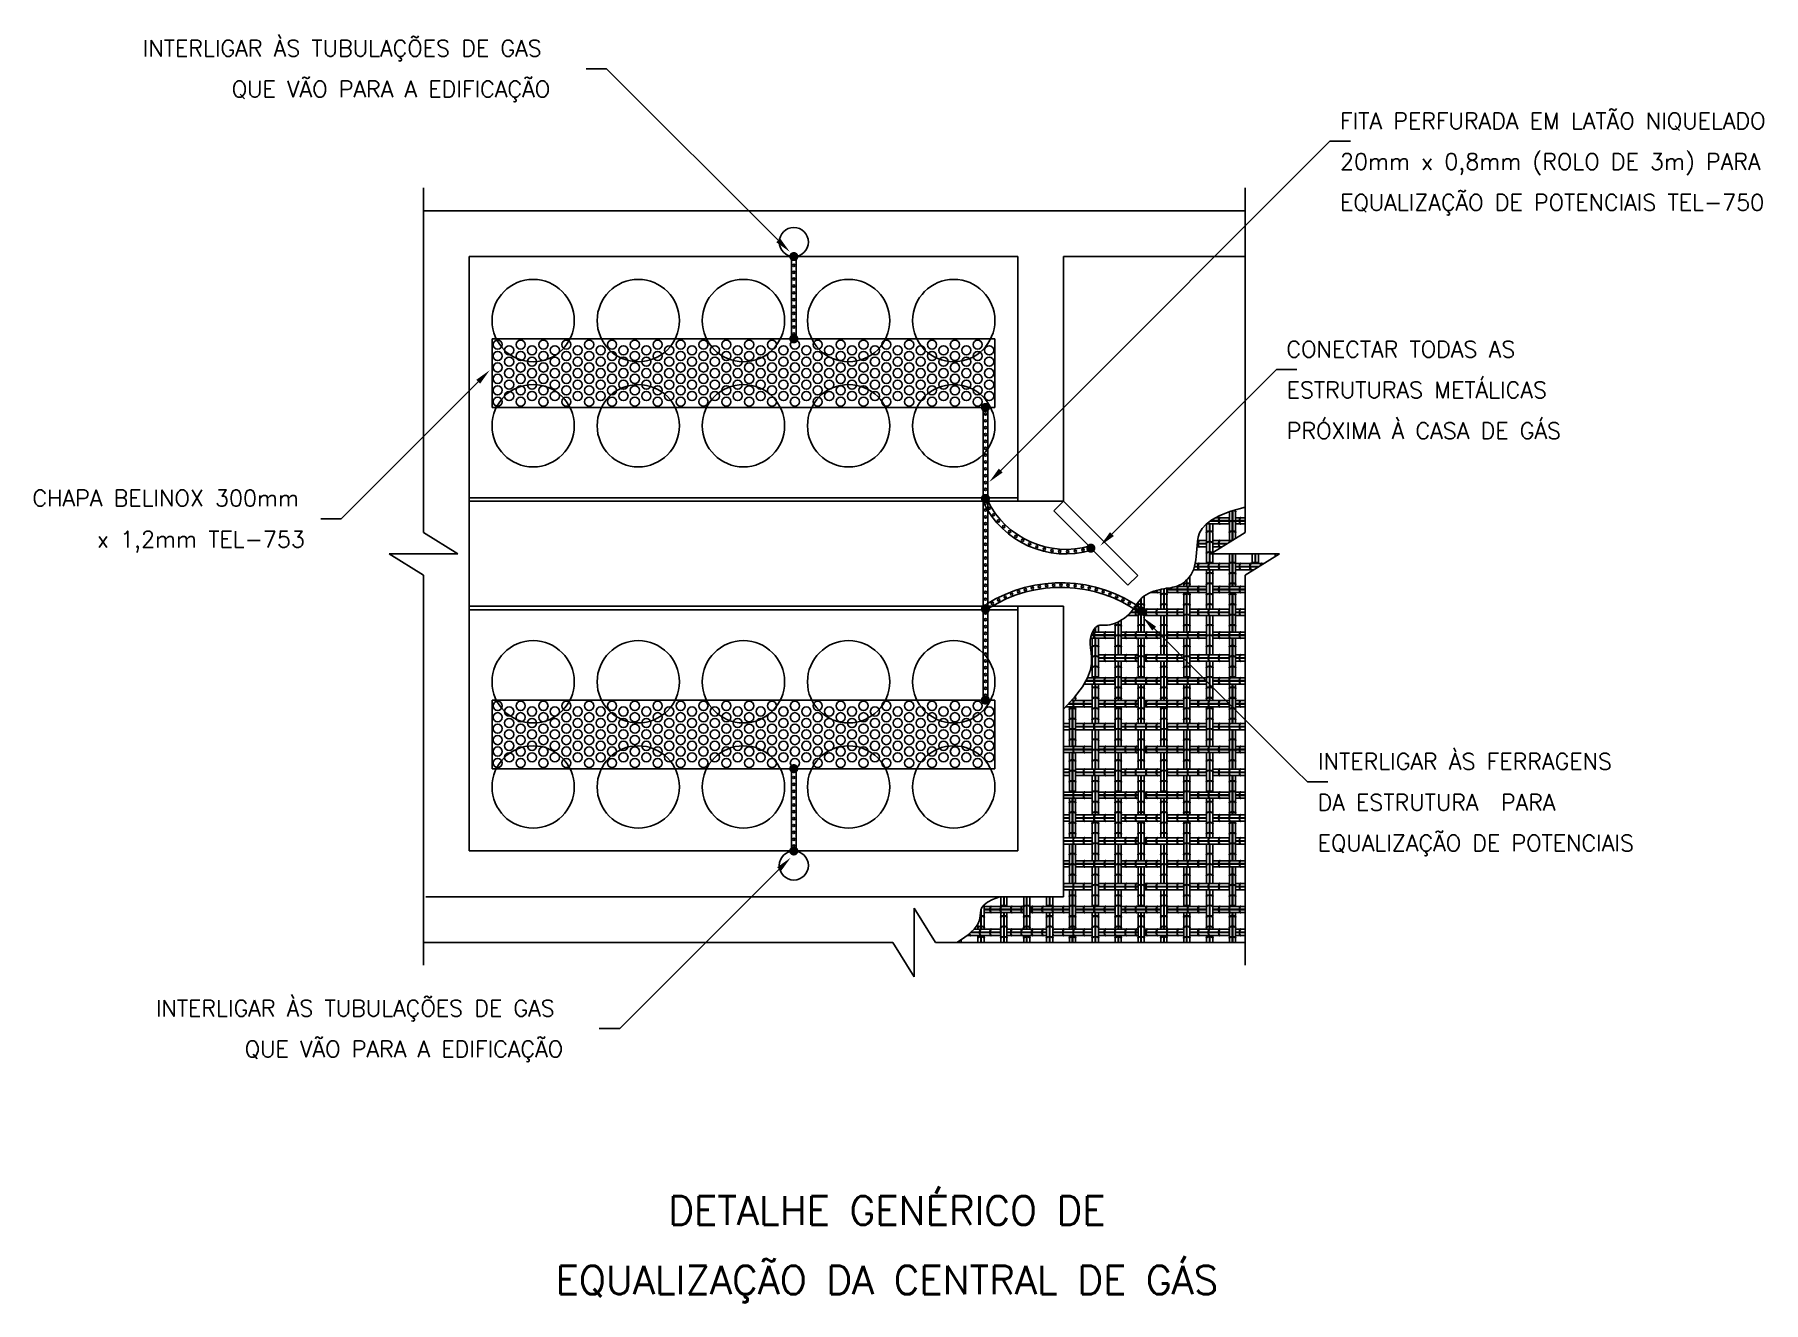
# Model space of a CAD drawing. Header units: millimetres. Extents: x -4774.1 to -4752.9, y -4666.5 to -4651.
import ezdxf
from ezdxf.enums import TextEntityAlignment as Align

# ---------------------------------------------------------------- set-up
doc = ezdxf.new("R2010")
doc.units = ezdxf.units.MM
doc.header["$LTSCALE"] = 10
doc.linetypes.add('DASHED', pattern=[0.75, 0.5, -0.25])
doc.layers.add('Termotécnica', color=7, linetype='Continuous')
doc.styles.add('r140', font='romans.shx')
doc.styles.add('r80', font='romans.shx')

msp = doc.modelspace()

# ---------------------------------------------------------------- texts
at = {"layer": 'Termotécnica', "color": 2, "style": 'r80'}
for s, p in [('INTERLIGAR ÀS TUBULAÇÕES DE GAS', (-4772.791, -4651.169)), ('QUE VÃO PARA A EDIFICAÇÃO', (-4771.702, -4651.67)), ('FITA PERFURADA EM LATÃO NIQUELADO ', (-4758.126, -4652.059)), ('20mm x 0,8mm (ROLO DE 3m) PARA', (-4758.126, -4652.558)), ('EQUALIZAÇÃO DE POTENCIAIS TEL-750', (-4758.125, -4653.058)), ('CONECTAR TODAS AS ', (-4758.783, -4654.856)), ('ESTRUTURAS METÁLICAS ', (-4758.78, -4655.354)), ('PRÓXIMA À CASA DE GÁS', (-4758.779, -4655.855)), ('CHAPA BELINOX 300mm ', (-4774.143, -4656.679)), ('x 1,2mm TEL-753', (-4773.352, -4657.183)), ('INTERLIGAR ÀS FERRAGENS ', (-4758.395, -4659.905)), ('DA ESTRUTURA  PARA', (-4758.401, -4660.407)), ('EQUALIZAÇÃO DE POTENCIAIS', (-4758.4, -4660.904)), ('INTERLIGAR ÀS TUBULAÇÕES DE GAS', (-4772.631, -4662.927)), ('QUE VÃO PARA A EDIFICAÇÃO', (-4771.543, -4663.426))]:
    msp.add_text(s, height=0.2, dxfattribs=at).set_placement(p, align=Align.MIDDLE_LEFT)
at = {"layer": 'Termotécnica', "color": 5, "style": 'r140'}
for s, p in [('DETALHE GENÉRICO DE', (-4763.676, -4665.684)), ('EQUALIZAÇÃO DA CENTRAL DE GÁS', (-4763.676, -4666.535))]:
    msp.add_text(s, height=0.35, dxfattribs=at).set_placement(p, align=Align.BOTTOM_CENTER)

# ---------------------------------------------------------------- linework, layer by layer
at = {"layer": 'Termotécnica', "color": 2}
for p, q in [((-4767.11, -4651.42), (-4767.36, -4651.42)), ((-4767.11, -4651.42), (-4765.008, -4653.522)), ((-4758.25, -4652.308), (-4761.68, -4655.739)), ((-4758.25, -4652.308), (-4758, -4652.308)), ((-4768.794, -4653.721), (-4768.794, -4661.001)), ((-4768.794, -4653.721), (-4762.074, -4653.721)), ((-4762.074, -4653.721), (-4762.074, -4656.718)), ((-4761.514, -4653.721), (-4761.514, -4656.718)), ((-4761.514, -4653.721), (-4759.288, -4653.721)), ((-4758.905, -4655.105), (-4760.92, -4657.12)), ((-4758.905, -4655.105), (-4758.655, -4655.105)), ((-4770.362, -4656.933), (-4768.684, -4655.255)), ((-4761.68, -4655.739), (-4762.283, -4656.341)), ((-4762.074, -4656.718), (-4761.514, -4656.718)), ((-4761.514, -4656.718), (-4761.633, -4656.837)), ((-4760.605, -4657.627), (-4761.514, -4656.718)), ((-4770.362, -4656.933), (-4770.612, -4656.933)), ((-4760.724, -4657.746), (-4761.633, -4656.837)), ((-4760.724, -4657.746), (-4760.605, -4657.627)), ((-4762.074, -4661.001), (-4762.074, -4658.004)), ((-4762.074, -4658.004), (-4761.514, -4658.004)), ((-4761.514, -4661.561), (-4761.514, -4658.004)), ((-4759.801, -4658.88), (-4760.403, -4658.278)), ((-4758.674, -4660.007), (-4759.801, -4658.88)), ((-4758.525, -4660.155), (-4758.674, -4660.007)), ((-4758.525, -4660.155), (-4758.275, -4660.155)), ((-4762.074, -4661.001), (-4768.794, -4661.001)), ((-4766.95, -4663.177), (-4764.998, -4661.225)), ((-4761.514, -4661.561), (-4769.326, -4661.561)), ((-4766.95, -4663.177), (-4767.2, -4663.177))]:
    msp.add_line(p, q, dxfattribs=at)
at = {"layer": 'Termotécnica', "color": 1}
for p, q in [((-4769.354, -4652.881), (-4769.354, -4657.099)), ((-4759.288, -4652.881), (-4759.288, -4657.099)), ((-4764.845, -4653.721), (-4764.845, -4654.729)), ((-4764.789, -4653.721), (-4764.789, -4654.729)), ((-4762.498, -4655.569), (-4762.498, -4659.153)), ((-4762.442, -4655.569), (-4762.442, -4659.153)), ((-4762.074, -4656.676), (-4768.794, -4656.676)), ((-4762.074, -4656.718), (-4768.794, -4656.718)), ((-4759.731, -4656.996), (-4759.766, -4656.996)), ((-4759.761, -4657.094), (-4759.761, -4656.996)), ((-4759.726, -4657.476), (-4759.726, -4657)), ((-4759.604, -4656.996), (-4759.724, -4656.996)), ((-4759.721, -4657.48), (-4759.721, -4656.996)), ((-4759.481, -4656.961), (-4759.719, -4656.961)), ((-4759.481, -4656.955), (-4759.712, -4656.955)), ((-4759.686, -4657.094), (-4759.686, -4656.996)), ((-4759.604, -4656.92), (-4759.651, -4656.92)), ((-4759.481, -4656.92), (-4759.597, -4656.92)), ((-4759.481, -4656.996), (-4759.597, -4656.996)), ((-4759.481, -4656.966), (-4759.481, -4656.848)), ((-4759.481, -4657.094), (-4759.481, -4656.973)), ((-4759.446, -4657.198), (-4759.446, -4656.836)), ((-4759.441, -4657.194), (-4759.441, -4656.835)), ((-4759.406, -4656.966), (-4759.406, -4656.846)), ((-4759.349, -4656.92), (-4759.406, -4656.92)), ((-4759.288, -4656.955), (-4759.406, -4656.955)), ((-4759.288, -4656.961), (-4759.406, -4656.961)), ((-4759.406, -4657.094), (-4759.406, -4656.973)), ((-4759.349, -4656.996), (-4759.406, -4656.996)), ((-4759.288, -4656.92), (-4759.342, -4656.92)), ((-4759.288, -4656.996), (-4759.342, -4656.996)), ((-4768.934, -4657.361), (-4769.354, -4657.099)), ((-4759.761, -4657.241), (-4759.876, -4657.241)), ((-4759.761, -4657.235), (-4759.875, -4657.235)), ((-4759.858, -4657.2), (-4759.87, -4657.2)), ((-4759.761, -4657.2), (-4759.852, -4657.2)), ((-4759.761, -4657.221), (-4759.761, -4657.1)), ((-4759.761, -4657.348), (-4759.761, -4657.228)), ((-4759.708, -4657.361), (-4759.288, -4657.099)), ((-4759.686, -4657.221), (-4759.686, -4657.1)), ((-4759.604, -4657.2), (-4759.686, -4657.2)), ((-4759.686, -4657.347), (-4759.686, -4657.228)), ((-4759.506, -4657.235), (-4759.686, -4657.235)), ((-4759.515, -4657.241), (-4759.686, -4657.241)), ((-4759.476, -4657.2), (-4759.597, -4657.2)), ((-4759.481, -4657.2), (-4759.481, -4657.1)), ((-4759.45, -4657.2), (-4759.47, -4657.2)), ((-4759.406, -4657.172), (-4759.406, -4657.1)), ((-4769.774, -4657.361), (-4769.354, -4657.624)), ((-4759.858, -4657.276), (-4759.879, -4657.276)), ((-4759.761, -4657.276), (-4759.852, -4657.276)), ((-4759.761, -4657.476), (-4759.761, -4657.355)), ((-4759.604, -4657.276), (-4759.686, -4657.276)), ((-4759.686, -4657.476), (-4759.686, -4657.361)), ((-4759.571, -4657.276), (-4759.597, -4657.276)), ((-4759.481, -4657.476), (-4759.481, -4657.361)), ((-4759.446, -4657.76), (-4759.446, -4657.361)), ((-4759.441, -4657.76), (-4759.441, -4657.361)), ((-4759.406, -4657.476), (-4759.406, -4657.361)), ((-4758.868, -4657.361), (-4759.288, -4657.624)), ((-4759.201, -4657.476), (-4759.201, -4657.361)), ((-4759.166, -4657.48), (-4759.166, -4657.361)), ((-4759.161, -4657.48), (-4759.161, -4657.361)), ((-4759.126, -4657.476), (-4759.126, -4657.361)), ((-4758.921, -4657.395), (-4758.921, -4657.361)), ((-4758.886, -4657.373), (-4758.886, -4657.361)), ((-4758.881, -4657.369), (-4758.881, -4657.361)), ((-4769.354, -4657.624), (-4769.354, -4662.401)), ((-4759.966, -4657.73), (-4759.966, -4657.636)), ((-4759.858, -4657.556), (-4759.921, -4657.556)), ((-4759.481, -4657.521), (-4759.909, -4657.521)), ((-4759.481, -4657.515), (-4759.908, -4657.515)), ((-4759.858, -4657.48), (-4759.9, -4657.48)), ((-4759.731, -4657.48), (-4759.852, -4657.48)), ((-4759.731, -4657.556), (-4759.852, -4657.556)), ((-4759.761, -4657.603), (-4759.761, -4657.556)), ((-4759.761, -4657.73), (-4759.761, -4657.61)), ((-4759.726, -4658.036), (-4759.726, -4657.56)), ((-4759.604, -4657.48), (-4759.724, -4657.48)), ((-4759.604, -4657.556), (-4759.724, -4657.556)), ((-4759.721, -4658.04), (-4759.721, -4657.556)), ((-4759.686, -4657.603), (-4759.686, -4657.556)), ((-4759.686, -4657.73), (-4759.686, -4657.61)), ((-4759.485, -4657.48), (-4759.597, -4657.48)), ((-4759.481, -4657.556), (-4759.597, -4657.556)), ((-4759.481, -4657.603), (-4759.481, -4657.482)), ((-4759.481, -4657.73), (-4759.481, -4657.61)), ((-4759.406, -4657.603), (-4759.406, -4657.482)), ((-4759.114, -4657.515), (-4759.406, -4657.515)), ((-4759.123, -4657.521), (-4759.406, -4657.521)), ((-4759.349, -4657.556), (-4759.406, -4657.556)), ((-4759.406, -4657.73), (-4759.406, -4657.61)), ((-4759.349, -4657.48), (-4759.402, -4657.48)), ((-4759.222, -4657.48), (-4759.342, -4657.48)), ((-4759.222, -4657.556), (-4759.342, -4657.556)), ((-4759.288, -4657.624), (-4759.288, -4662.401)), ((-4759.094, -4657.48), (-4759.215, -4657.48)), ((-4759.179, -4657.556), (-4759.215, -4657.556)), ((-4759.201, -4657.57), (-4759.201, -4657.556)), ((-4759.058, -4657.48), (-4759.088, -4657.48)), ((-4760.526, -4657.985), (-4760.526, -4657.88)), ((-4760.368, -4657.836), (-4760.445, -4657.836)), ((-4760.321, -4657.836), (-4760.361, -4657.836)), ((-4760.321, -4657.801), (-4760.342, -4657.801)), ((-4760.321, -4657.858), (-4760.321, -4657.796)), ((-4760.321, -4657.985), (-4760.321, -4657.864)), ((-4760.286, -4658.04), (-4760.286, -4657.789)), ((-4760.281, -4658.04), (-4760.281, -4657.788)), ((-4760.246, -4657.858), (-4760.246, -4657.783)), ((-4759.761, -4657.795), (-4760.246, -4657.795)), ((-4759.761, -4657.801), (-4760.246, -4657.801)), ((-4760.24, -4657.836), (-4760.246, -4657.836)), ((-4760.246, -4657.985), (-4760.246, -4657.864)), ((-4760.113, -4657.836), (-4760.234, -4657.836)), ((-4760.113, -4657.76), (-4760.129, -4657.76)), ((-4759.986, -4657.76), (-4760.106, -4657.76)), ((-4759.986, -4657.836), (-4760.106, -4657.836)), ((-4760.041, -4657.73), (-4760.041, -4657.712)), ((-4760.041, -4657.76), (-4760.041, -4657.737)), ((-4760.041, -4657.858), (-4760.041, -4657.836)), ((-4760.041, -4657.985), (-4760.041, -4657.864)), ((-4760.006, -4657.76), (-4760.006, -4657.682)), ((-4760.006, -4658.32), (-4760.006, -4657.836)), ((-4760.001, -4657.76), (-4760.001, -4657.677)), ((-4760.001, -4658.32), (-4760.001, -4657.836)), ((-4759.858, -4657.76), (-4759.979, -4657.76)), ((-4759.858, -4657.836), (-4759.979, -4657.836)), ((-4759.966, -4657.76), (-4759.966, -4657.737)), ((-4759.966, -4657.858), (-4759.966, -4657.836)), ((-4759.966, -4657.985), (-4759.966, -4657.864)), ((-4759.761, -4657.76), (-4759.852, -4657.76)), ((-4759.761, -4657.836), (-4759.852, -4657.836)), ((-4759.761, -4657.858), (-4759.761, -4657.737)), ((-4759.761, -4657.985), (-4759.761, -4657.864)), ((-4759.686, -4657.858), (-4759.686, -4657.737)), ((-4759.604, -4657.76), (-4759.686, -4657.76)), ((-4759.288, -4657.795), (-4759.686, -4657.795)), ((-4759.288, -4657.801), (-4759.686, -4657.801)), ((-4759.604, -4657.836), (-4759.686, -4657.836)), ((-4759.686, -4657.985), (-4759.686, -4657.864)), ((-4759.476, -4657.76), (-4759.597, -4657.76)), ((-4759.476, -4657.836), (-4759.597, -4657.836)), ((-4759.481, -4657.76), (-4759.481, -4657.737)), ((-4759.481, -4657.858), (-4759.481, -4657.836)), ((-4759.481, -4657.985), (-4759.481, -4657.864)), ((-4759.349, -4657.76), (-4759.47, -4657.76)), ((-4759.349, -4657.836), (-4759.47, -4657.836)), ((-4759.446, -4658.32), (-4759.446, -4657.836)), ((-4759.441, -4658.32), (-4759.441, -4657.836)), ((-4759.406, -4657.76), (-4759.406, -4657.737)), ((-4759.406, -4657.858), (-4759.406, -4657.836)), ((-4759.406, -4657.985), (-4759.406, -4657.864)), ((-4759.288, -4657.76), (-4759.342, -4657.76)), ((-4759.288, -4657.836), (-4759.342, -4657.836)), ((-4762.074, -4658.004), (-4768.794, -4658.004)), ((-4762.074, -4658.046), (-4768.794, -4658.046)), ((-4760.601, -4658.081), (-4760.691, -4658.081)), ((-4760.601, -4658.075), (-4760.687, -4658.075)), ((-4760.622, -4658.04), (-4760.66, -4658.04)), ((-4760.601, -4658.04), (-4760.616, -4658.04)), ((-4760.601, -4657.985), (-4760.601, -4657.956)), ((-4760.601, -4658.112), (-4760.601, -4657.992)), ((-4760.566, -4658.32), (-4760.566, -4657.915)), ((-4760.561, -4658.32), (-4760.561, -4657.91)), ((-4760.526, -4658.112), (-4760.526, -4657.992)), ((-4760.495, -4658.04), (-4760.526, -4658.04)), ((-4760.041, -4658.075), (-4760.526, -4658.075)), ((-4760.041, -4658.081), (-4760.526, -4658.081)), ((-4760.368, -4658.04), (-4760.488, -4658.04)), ((-4760.24, -4658.04), (-4760.361, -4658.04)), ((-4760.321, -4658.04), (-4760.321, -4657.992)), ((-4760.246, -4658.04), (-4760.246, -4657.992)), ((-4760.113, -4658.04), (-4760.234, -4658.04)), ((-4760.041, -4658.04), (-4760.106, -4658.04)), ((-4760.041, -4658.112), (-4760.041, -4657.992)), ((-4759.966, -4658.112), (-4759.966, -4657.992)), ((-4759.858, -4658.04), (-4759.966, -4658.04)), ((-4759.481, -4658.075), (-4759.966, -4658.075)), ((-4759.481, -4658.081), (-4759.966, -4658.081)), ((-4759.731, -4658.04), (-4759.852, -4658.04)), ((-4759.761, -4658.04), (-4759.761, -4657.992)), ((-4759.604, -4658.04), (-4759.724, -4658.04)), ((-4759.686, -4658.04), (-4759.686, -4657.992)), ((-4759.481, -4658.04), (-4759.597, -4658.04)), ((-4759.481, -4658.112), (-4759.481, -4657.992)), ((-4759.406, -4658.112), (-4759.406, -4657.992)), ((-4759.349, -4658.04), (-4759.406, -4658.04)), ((-4759.288, -4658.075), (-4759.406, -4658.075)), ((-4759.288, -4658.081), (-4759.406, -4658.081)), ((-4759.288, -4658.04), (-4759.342, -4658.04)), ((-4761.126, -4658.317), (-4761.126, -4658.269)), ((-4761.121, -4658.32), (-4761.121, -4658.264)), ((-4761.086, -4658.32), (-4761.086, -4658.246)), ((-4760.881, -4658.24), (-4760.881, -4658.212)), ((-4760.881, -4658.367), (-4760.881, -4658.246)), ((-4760.846, -4658.6), (-4760.846, -4658.196)), ((-4760.841, -4658.6), (-4760.841, -4658.193)), ((-4760.806, -4658.24), (-4760.806, -4658.174)), ((-4760.806, -4658.367), (-4760.806, -4658.246)), ((-4760.622, -4658.116), (-4760.726, -4658.116)), ((-4760.605, -4658.116), (-4760.616, -4658.116)), ((-4760.601, -4658.24), (-4760.601, -4658.119)), ((-4760.601, -4658.32), (-4760.601, -4658.246)), ((-4760.526, -4658.24), (-4760.526, -4658.119)), ((-4760.526, -4658.32), (-4760.526, -4658.246)), ((-4760.495, -4658.116), (-4760.522, -4658.116)), ((-4760.368, -4658.116), (-4760.488, -4658.116)), ((-4760.24, -4658.116), (-4760.361, -4658.116)), ((-4760.321, -4658.24), (-4760.321, -4658.119)), ((-4760.321, -4658.367), (-4760.321, -4658.246)), ((-4760.286, -4658.6), (-4760.286, -4658.116)), ((-4760.281, -4658.6), (-4760.281, -4658.116)), ((-4760.246, -4658.24), (-4760.246, -4658.119)), ((-4760.246, -4658.367), (-4760.246, -4658.246)), ((-4760.113, -4658.116), (-4760.234, -4658.116)), ((-4760.045, -4658.116), (-4760.106, -4658.116)), ((-4760.041, -4658.24), (-4760.041, -4658.119)), ((-4760.041, -4658.32), (-4760.041, -4658.246)), ((-4759.966, -4658.24), (-4759.966, -4658.119)), ((-4759.966, -4658.32), (-4759.966, -4658.246)), ((-4759.858, -4658.116), (-4759.962, -4658.116)), ((-4759.731, -4658.116), (-4759.852, -4658.116)), ((-4759.761, -4658.24), (-4759.761, -4658.119)), ((-4759.761, -4658.367), (-4759.761, -4658.246)), ((-4759.726, -4658.596), (-4759.726, -4658.12)), ((-4759.604, -4658.116), (-4759.724, -4658.116)), ((-4759.721, -4658.6), (-4759.721, -4658.116)), ((-4759.686, -4658.24), (-4759.686, -4658.119)), ((-4759.686, -4658.367), (-4759.686, -4658.246)), ((-4759.485, -4658.116), (-4759.597, -4658.116)), ((-4759.481, -4658.24), (-4759.481, -4658.119)), ((-4759.481, -4658.32), (-4759.481, -4658.246)), ((-4759.406, -4658.24), (-4759.406, -4658.119)), ((-4759.406, -4658.32), (-4759.406, -4658.246)), ((-4759.349, -4658.116), (-4759.402, -4658.116)), ((-4759.288, -4658.116), (-4759.342, -4658.116)), ((-4761.132, -4658.396), (-4761.182, -4658.396)), ((-4760.881, -4658.361), (-4761.174, -4658.361)), ((-4760.881, -4658.355), (-4761.172, -4658.355)), ((-4761.161, -4658.495), (-4761.161, -4658.396)), ((-4761.161, -4658.622), (-4761.161, -4658.501)), ((-4761.132, -4658.32), (-4761.159, -4658.32)), ((-4761.126, -4658.877), (-4761.126, -4658.399)), ((-4761.004, -4658.32), (-4761.125, -4658.32)), ((-4761.004, -4658.396), (-4761.125, -4658.396)), ((-4761.121, -4658.88), (-4761.121, -4658.396)), ((-4761.086, -4658.495), (-4761.086, -4658.396)), ((-4761.086, -4658.622), (-4761.086, -4658.501)), ((-4760.881, -4658.32), (-4760.998, -4658.32)), ((-4760.881, -4658.396), (-4760.998, -4658.396)), ((-4760.881, -4658.495), (-4760.881, -4658.374)), ((-4760.881, -4658.6), (-4760.881, -4658.501)), ((-4760.75, -4658.32), (-4760.806, -4658.32)), ((-4760.321, -4658.355), (-4760.806, -4658.355)), ((-4760.321, -4658.361), (-4760.806, -4658.361)), ((-4760.806, -4658.495), (-4760.806, -4658.374)), ((-4760.75, -4658.396), (-4760.806, -4658.396)), ((-4760.806, -4658.6), (-4760.806, -4658.501)), ((-4760.622, -4658.32), (-4760.743, -4658.32)), ((-4760.622, -4658.396), (-4760.743, -4658.396)), ((-4760.495, -4658.32), (-4760.616, -4658.32)), ((-4760.495, -4658.396), (-4760.616, -4658.396)), ((-4760.601, -4658.495), (-4760.601, -4658.396)), ((-4760.601, -4658.622), (-4760.601, -4658.501)), ((-4760.566, -4658.88), (-4760.566, -4658.396)), ((-4760.561, -4658.88), (-4760.561, -4658.396)), ((-4760.526, -4658.495), (-4760.526, -4658.396)), ((-4760.526, -4658.622), (-4760.526, -4658.501)), ((-4760.368, -4658.32), (-4760.488, -4658.32)), ((-4760.368, -4658.396), (-4760.488, -4658.396)), ((-4760.321, -4658.32), (-4760.361, -4658.32)), ((-4760.321, -4658.396), (-4760.361, -4658.396)), ((-4760.321, -4658.495), (-4760.321, -4658.374)), ((-4760.321, -4658.6), (-4760.321, -4658.501)), ((-4760.24, -4658.32), (-4760.246, -4658.32)), ((-4759.761, -4658.355), (-4760.246, -4658.355)), ((-4759.761, -4658.361), (-4760.246, -4658.361)), ((-4760.246, -4658.495), (-4760.246, -4658.374)), ((-4760.24, -4658.396), (-4760.246, -4658.396)), ((-4760.246, -4658.6), (-4760.246, -4658.501)), ((-4760.113, -4658.32), (-4760.234, -4658.32)), ((-4760.113, -4658.396), (-4760.234, -4658.396)), ((-4759.986, -4658.32), (-4760.106, -4658.32)), ((-4759.986, -4658.396), (-4760.106, -4658.396)), ((-4760.041, -4658.495), (-4760.041, -4658.396)), ((-4760.041, -4658.622), (-4760.041, -4658.501)), ((-4760.006, -4658.88), (-4760.006, -4658.396)), ((-4760.001, -4658.88), (-4760.001, -4658.396)), ((-4759.858, -4658.32), (-4759.979, -4658.32)), ((-4759.858, -4658.396), (-4759.979, -4658.396)), ((-4759.966, -4658.495), (-4759.966, -4658.396)), ((-4759.966, -4658.622), (-4759.966, -4658.501)), ((-4759.761, -4658.32), (-4759.852, -4658.32)), ((-4759.761, -4658.396), (-4759.852, -4658.396)), ((-4759.761, -4658.495), (-4759.761, -4658.374)), ((-4759.761, -4658.6), (-4759.761, -4658.501)), ((-4759.604, -4658.32), (-4759.686, -4658.32)), ((-4759.288, -4658.355), (-4759.686, -4658.355)), ((-4759.288, -4658.361), (-4759.686, -4658.361)), ((-4759.686, -4658.495), (-4759.686, -4658.374)), ((-4759.604, -4658.396), (-4759.686, -4658.396)), ((-4759.686, -4658.6), (-4759.686, -4658.501)), ((-4759.476, -4658.32), (-4759.597, -4658.32)), ((-4759.476, -4658.396), (-4759.597, -4658.396)), ((-4759.481, -4658.495), (-4759.481, -4658.396)), ((-4759.481, -4658.622), (-4759.481, -4658.501)), ((-4759.349, -4658.32), (-4759.47, -4658.32)), ((-4759.349, -4658.396), (-4759.47, -4658.396)), ((-4759.446, -4658.88), (-4759.446, -4658.396)), ((-4759.441, -4658.88), (-4759.441, -4658.396)), ((-4759.406, -4658.495), (-4759.406, -4658.396)), ((-4759.406, -4658.622), (-4759.406, -4658.501)), ((-4759.288, -4658.32), (-4759.342, -4658.32)), ((-4759.288, -4658.396), (-4759.342, -4658.396)), ((-4761.161, -4658.6), (-4761.173, -4658.6)), ((-4761.161, -4658.635), (-4761.169, -4658.635)), ((-4761.161, -4658.641), (-4761.169, -4658.641)), ((-4761.161, -4658.676), (-4761.169, -4658.676)), ((-4761.161, -4658.749), (-4761.161, -4658.628)), ((-4761.004, -4658.6), (-4761.086, -4658.6)), ((-4761.086, -4658.749), (-4761.086, -4658.628)), ((-4760.601, -4658.635), (-4761.086, -4658.635)), ((-4760.601, -4658.641), (-4761.086, -4658.641)), ((-4761.004, -4658.676), (-4761.086, -4658.676)), ((-4760.877, -4658.6), (-4760.998, -4658.6)), ((-4760.877, -4658.676), (-4760.998, -4658.676)), ((-4760.881, -4658.749), (-4760.881, -4658.676)), ((-4760.75, -4658.6), (-4760.87, -4658.6)), ((-4760.75, -4658.676), (-4760.87, -4658.676)), ((-4760.846, -4659.16), (-4760.846, -4658.676)), ((-4760.841, -4659.16), (-4760.841, -4658.676)), ((-4760.806, -4658.749), (-4760.806, -4658.676)), ((-4760.622, -4658.6), (-4760.743, -4658.6)), ((-4760.622, -4658.676), (-4760.743, -4658.676)), ((-4760.601, -4658.6), (-4760.616, -4658.6)), ((-4760.601, -4658.676), (-4760.616, -4658.676)), ((-4760.601, -4658.749), (-4760.601, -4658.628)), ((-4760.495, -4658.6), (-4760.526, -4658.6)), ((-4760.526, -4658.749), (-4760.526, -4658.628)), ((-4760.041, -4658.635), (-4760.526, -4658.635)), ((-4760.041, -4658.641), (-4760.526, -4658.641)), ((-4760.495, -4658.676), (-4760.526, -4658.676)), ((-4760.368, -4658.6), (-4760.488, -4658.6)), ((-4760.368, -4658.676), (-4760.488, -4658.676)), ((-4760.24, -4658.6), (-4760.361, -4658.6)), ((-4760.24, -4658.676), (-4760.361, -4658.676)), ((-4760.321, -4658.749), (-4760.321, -4658.676)), ((-4760.286, -4659.16), (-4760.286, -4658.676)), ((-4760.281, -4659.16), (-4760.281, -4658.676)), ((-4760.246, -4658.749), (-4760.246, -4658.676)), ((-4760.113, -4658.6), (-4760.234, -4658.6)), ((-4760.113, -4658.676), (-4760.234, -4658.676)), ((-4760.041, -4658.6), (-4760.106, -4658.6)), ((-4760.041, -4658.676), (-4760.106, -4658.676)), ((-4760.041, -4658.749), (-4760.041, -4658.628)), ((-4759.858, -4658.6), (-4759.966, -4658.6)), ((-4759.966, -4658.749), (-4759.966, -4658.628)), ((-4759.481, -4658.635), (-4759.966, -4658.635)), ((-4759.481, -4658.641), (-4759.966, -4658.641)), ((-4759.858, -4658.676), (-4759.966, -4658.676)), ((-4759.731, -4658.6), (-4759.852, -4658.6)), ((-4759.731, -4658.676), (-4759.852, -4658.676)), ((-4759.761, -4658.749), (-4759.761, -4658.676)), ((-4759.726, -4659.156), (-4759.726, -4658.68)), ((-4759.604, -4658.6), (-4759.724, -4658.6)), ((-4759.604, -4658.676), (-4759.724, -4658.676)), ((-4759.721, -4659.16), (-4759.721, -4658.676)), ((-4759.686, -4658.749), (-4759.686, -4658.676)), ((-4759.481, -4658.6), (-4759.597, -4658.6)), ((-4759.481, -4658.676), (-4759.597, -4658.676)), ((-4759.481, -4658.749), (-4759.481, -4658.628)), ((-4759.349, -4658.6), (-4759.406, -4658.6)), ((-4759.406, -4658.749), (-4759.406, -4658.628)), ((-4759.288, -4658.635), (-4759.406, -4658.635)), ((-4759.288, -4658.641), (-4759.406, -4658.641)), ((-4759.349, -4658.676), (-4759.406, -4658.676)), ((-4759.288, -4658.6), (-4759.342, -4658.6)), ((-4759.288, -4658.676), (-4759.342, -4658.676)), ((-4760.881, -4658.921), (-4761.242, -4658.921)), ((-4760.881, -4658.915), (-4761.239, -4658.915)), ((-4761.132, -4658.88), (-4761.219, -4658.88)), ((-4761.161, -4658.877), (-4761.161, -4658.756)), ((-4761.004, -4658.88), (-4761.125, -4658.88)), ((-4761.086, -4658.877), (-4761.086, -4658.756)), ((-4760.885, -4658.88), (-4760.998, -4658.88)), ((-4760.881, -4658.877), (-4760.881, -4658.756)), ((-4760.881, -4659.004), (-4760.881, -4658.883)), ((-4760.806, -4658.877), (-4760.806, -4658.756)), ((-4760.806, -4659.004), (-4760.806, -4658.883)), ((-4760.321, -4658.915), (-4760.806, -4658.915)), ((-4760.321, -4658.921), (-4760.806, -4658.921)), ((-4760.75, -4658.88), (-4760.802, -4658.88)), ((-4760.622, -4658.88), (-4760.743, -4658.88)), ((-4760.495, -4658.88), (-4760.616, -4658.88)), ((-4760.601, -4658.877), (-4760.601, -4658.756)), ((-4760.526, -4658.877), (-4760.526, -4658.756)), ((-4760.368, -4658.88), (-4760.488, -4658.88)), ((-4760.325, -4658.88), (-4760.361, -4658.88)), ((-4760.321, -4658.877), (-4760.321, -4658.756)), ((-4760.321, -4659.004), (-4760.321, -4658.883)), ((-4760.246, -4658.877), (-4760.246, -4658.756)), ((-4760.246, -4659.004), (-4760.246, -4658.883)), ((-4759.761, -4658.915), (-4760.246, -4658.915)), ((-4759.761, -4658.921), (-4760.246, -4658.921)), ((-4760.24, -4658.88), (-4760.242, -4658.88)), ((-4760.113, -4658.88), (-4760.234, -4658.88)), ((-4759.986, -4658.88), (-4760.106, -4658.88)), ((-4760.041, -4658.877), (-4760.041, -4658.756)), ((-4759.858, -4658.88), (-4759.979, -4658.88)), ((-4759.966, -4658.877), (-4759.966, -4658.756)), ((-4759.765, -4658.88), (-4759.852, -4658.88)), ((-4759.761, -4658.877), (-4759.761, -4658.756)), ((-4759.761, -4659.004), (-4759.761, -4658.883)), ((-4759.686, -4658.877), (-4759.686, -4658.756)), ((-4759.686, -4659.004), (-4759.686, -4658.883)), ((-4759.288, -4658.915), (-4759.686, -4658.915)), ((-4759.288, -4658.921), (-4759.686, -4658.921)), ((-4759.604, -4658.88), (-4759.682, -4658.88)), ((-4759.476, -4658.88), (-4759.597, -4658.88)), ((-4759.481, -4658.877), (-4759.481, -4658.756)), ((-4759.349, -4658.88), (-4759.47, -4658.88)), ((-4759.406, -4658.877), (-4759.406, -4658.756)), ((-4759.288, -4658.88), (-4759.342, -4658.88)), ((-4761.406, -4659.16), (-4761.406, -4659.147)), ((-4761.401, -4659.16), (-4761.401, -4659.141)), ((-4761.366, -4659.131), (-4761.366, -4659.101)), ((-4761.366, -4659.16), (-4761.366, -4659.138)), ((-4761.259, -4658.956), (-4761.262, -4658.956)), ((-4761.132, -4658.956), (-4761.252, -4658.956)), ((-4761.161, -4659.004), (-4761.161, -4658.956)), ((-4761.161, -4659.131), (-4761.161, -4659.01)), ((-4761.161, -4659.259), (-4761.161, -4659.138)), ((-4761.126, -4659.437), (-4761.126, -4658.959)), ((-4761.004, -4658.956), (-4761.125, -4658.956)), ((-4761.121, -4659.44), (-4761.121, -4658.956)), ((-4761.086, -4659.004), (-4761.086, -4658.956)), ((-4761.086, -4659.131), (-4761.086, -4659.01)), ((-4761.086, -4659.259), (-4761.086, -4659.138)), ((-4760.881, -4658.956), (-4760.998, -4658.956)), ((-4760.881, -4659.131), (-4760.881, -4659.01)), ((-4760.881, -4659.16), (-4760.881, -4659.138)), ((-4760.75, -4658.956), (-4760.806, -4658.956)), ((-4760.806, -4659.131), (-4760.806, -4659.01)), ((-4760.806, -4659.16), (-4760.806, -4659.138)), ((-4760.622, -4658.956), (-4760.743, -4658.956)), ((-4760.495, -4658.956), (-4760.616, -4658.956)), ((-4760.601, -4659.004), (-4760.601, -4658.956)), ((-4760.601, -4659.131), (-4760.601, -4659.01)), ((-4760.601, -4659.259), (-4760.601, -4659.138)), ((-4760.566, -4659.44), (-4760.566, -4658.956)), ((-4760.561, -4659.44), (-4760.561, -4658.956)), ((-4760.526, -4659.004), (-4760.526, -4658.956)), ((-4760.526, -4659.131), (-4760.526, -4659.01)), ((-4760.526, -4659.259), (-4760.526, -4659.138)), ((-4760.368, -4658.956), (-4760.488, -4658.956)), ((-4760.321, -4658.956), (-4760.361, -4658.956)), ((-4760.321, -4659.131), (-4760.321, -4659.01)), ((-4760.321, -4659.16), (-4760.321, -4659.138)), ((-4760.24, -4658.956), (-4760.246, -4658.956)), ((-4760.246, -4659.131), (-4760.246, -4659.01)), ((-4760.246, -4659.16), (-4760.246, -4659.138)), ((-4760.113, -4658.956), (-4760.234, -4658.956)), ((-4759.986, -4658.956), (-4760.106, -4658.956)), ((-4760.041, -4659.004), (-4760.041, -4658.956)), ((-4760.041, -4659.131), (-4760.041, -4659.01)), ((-4760.041, -4659.259), (-4760.041, -4659.138)), ((-4760.006, -4659.44), (-4760.006, -4658.956)), ((-4760.001, -4659.44), (-4760.001, -4658.956)), ((-4759.858, -4658.956), (-4759.979, -4658.956)), ((-4759.966, -4659.004), (-4759.966, -4658.956)), ((-4759.966, -4659.131), (-4759.966, -4659.01)), ((-4759.966, -4659.259), (-4759.966, -4659.138)), ((-4759.761, -4658.956), (-4759.852, -4658.956)), ((-4759.761, -4659.131), (-4759.761, -4659.01)), ((-4759.761, -4659.16), (-4759.761, -4659.138)), ((-4759.604, -4658.956), (-4759.686, -4658.956)), ((-4759.686, -4659.131), (-4759.686, -4659.01)), ((-4759.686, -4659.16), (-4759.686, -4659.138)), ((-4759.476, -4658.956), (-4759.597, -4658.956)), ((-4759.481, -4659.004), (-4759.481, -4658.956)), ((-4759.481, -4659.131), (-4759.481, -4659.01)), ((-4759.481, -4659.259), (-4759.481, -4659.138)), ((-4759.349, -4658.956), (-4759.47, -4658.956)), ((-4759.446, -4659.44), (-4759.446, -4658.956)), ((-4759.441, -4659.44), (-4759.441, -4658.956)), ((-4759.406, -4659.004), (-4759.406, -4658.956)), ((-4759.406, -4659.131), (-4759.406, -4659.01)), ((-4759.406, -4659.259), (-4759.406, -4659.138)), ((-4759.288, -4658.956), (-4759.342, -4658.956)), ((-4761.386, -4659.236), (-4761.489, -4659.236)), ((-4761.161, -4659.201), (-4761.456, -4659.201)), ((-4761.161, -4659.195), (-4761.451, -4659.195)), ((-4761.441, -4659.259), (-4761.441, -4659.236)), ((-4761.441, -4659.386), (-4761.441, -4659.265)), ((-4761.386, -4659.16), (-4761.418, -4659.16)), ((-4761.406, -4659.72), (-4761.406, -4659.236)), ((-4761.401, -4659.72), (-4761.401, -4659.236)), ((-4761.259, -4659.16), (-4761.38, -4659.16)), ((-4761.259, -4659.236), (-4761.38, -4659.236)), ((-4761.366, -4659.259), (-4761.366, -4659.236)), ((-4761.366, -4659.386), (-4761.366, -4659.265)), ((-4761.161, -4659.16), (-4761.252, -4659.16)), ((-4761.161, -4659.236), (-4761.252, -4659.236)), ((-4761.161, -4659.386), (-4761.161, -4659.265)), ((-4761.004, -4659.16), (-4761.086, -4659.16)), ((-4760.601, -4659.195), (-4761.086, -4659.195)), ((-4760.601, -4659.201), (-4761.086, -4659.201)), ((-4761.004, -4659.236), (-4761.086, -4659.236)), ((-4761.086, -4659.386), (-4761.086, -4659.265)), ((-4760.877, -4659.16), (-4760.998, -4659.16)), ((-4760.877, -4659.236), (-4760.998, -4659.236)), ((-4760.881, -4659.259), (-4760.881, -4659.236)), ((-4760.881, -4659.386), (-4760.881, -4659.265)), ((-4760.75, -4659.16), (-4760.87, -4659.16)), ((-4760.75, -4659.236), (-4760.87, -4659.236)), ((-4760.846, -4659.72), (-4760.846, -4659.236)), ((-4760.841, -4659.72), (-4760.841, -4659.236)), ((-4760.806, -4659.259), (-4760.806, -4659.236)), ((-4760.806, -4659.386), (-4760.806, -4659.265)), ((-4760.622, -4659.16), (-4760.743, -4659.16)), ((-4760.622, -4659.236), (-4760.743, -4659.236)), ((-4760.601, -4659.16), (-4760.616, -4659.16)), ((-4760.601, -4659.236), (-4760.616, -4659.236)), ((-4760.601, -4659.386), (-4760.601, -4659.265)), ((-4760.495, -4659.16), (-4760.526, -4659.16)), ((-4760.041, -4659.195), (-4760.526, -4659.195)), ((-4760.041, -4659.201), (-4760.526, -4659.201)), ((-4760.495, -4659.236), (-4760.526, -4659.236)), ((-4760.526, -4659.386), (-4760.526, -4659.265)), ((-4760.368, -4659.16), (-4760.488, -4659.16)), ((-4760.368, -4659.236), (-4760.488, -4659.236)), ((-4760.24, -4659.16), (-4760.361, -4659.16)), ((-4760.24, -4659.236), (-4760.361, -4659.236)), ((-4760.321, -4659.259), (-4760.321, -4659.236)), ((-4760.321, -4659.386), (-4760.321, -4659.265)), ((-4760.286, -4659.72), (-4760.286, -4659.236)), ((-4760.281, -4659.72), (-4760.281, -4659.236)), ((-4760.246, -4659.259), (-4760.246, -4659.236)), ((-4760.246, -4659.386), (-4760.246, -4659.265)), ((-4760.113, -4659.16), (-4760.234, -4659.16)), ((-4760.113, -4659.236), (-4760.234, -4659.236)), ((-4760.041, -4659.16), (-4760.106, -4659.16)), ((-4760.041, -4659.236), (-4760.106, -4659.236)), ((-4760.041, -4659.386), (-4760.041, -4659.265)), ((-4759.858, -4659.16), (-4759.966, -4659.16)), ((-4759.481, -4659.195), (-4759.966, -4659.195)), ((-4759.481, -4659.201), (-4759.966, -4659.201)), ((-4759.858, -4659.236), (-4759.966, -4659.236)), ((-4759.966, -4659.386), (-4759.966, -4659.265)), ((-4759.731, -4659.16), (-4759.852, -4659.16)), ((-4759.731, -4659.236), (-4759.852, -4659.236)), ((-4759.761, -4659.259), (-4759.761, -4659.236)), ((-4759.761, -4659.386), (-4759.761, -4659.265)), ((-4759.726, -4659.716), (-4759.726, -4659.24)), ((-4759.604, -4659.16), (-4759.724, -4659.16)), ((-4759.604, -4659.236), (-4759.724, -4659.236)), ((-4759.721, -4659.72), (-4759.721, -4659.236)), ((-4759.686, -4659.259), (-4759.686, -4659.236)), ((-4759.686, -4659.386), (-4759.686, -4659.265)), ((-4759.481, -4659.16), (-4759.597, -4659.16)), ((-4759.481, -4659.236), (-4759.597, -4659.236)), ((-4759.481, -4659.386), (-4759.481, -4659.265)), ((-4759.349, -4659.16), (-4759.406, -4659.16)), ((-4759.288, -4659.195), (-4759.406, -4659.195)), ((-4759.288, -4659.201), (-4759.406, -4659.201)), ((-4759.349, -4659.236), (-4759.406, -4659.236)), ((-4759.406, -4659.386), (-4759.406, -4659.265)), ((-4759.288, -4659.16), (-4759.342, -4659.16)), ((-4759.288, -4659.236), (-4759.342, -4659.236)), ((-4761.514, -4659.44), (-4761.514, -4659.44)), ((-4761.441, -4659.475), (-4761.514, -4659.475)), ((-4761.441, -4659.481), (-4761.514, -4659.481)), ((-4761.514, -4659.516), (-4761.514, -4659.516)), ((-4761.441, -4659.44), (-4761.507, -4659.44)), ((-4761.445, -4659.516), (-4761.507, -4659.516)), ((-4761.441, -4659.513), (-4761.441, -4659.392)), ((-4761.441, -4659.641), (-4761.441, -4659.52)), ((-4761.366, -4659.513), (-4761.366, -4659.392)), ((-4761.259, -4659.44), (-4761.366, -4659.44)), ((-4760.881, -4659.475), (-4761.366, -4659.475)), ((-4760.881, -4659.481), (-4761.366, -4659.481)), ((-4761.366, -4659.641), (-4761.366, -4659.52)), ((-4761.259, -4659.516), (-4761.362, -4659.516)), ((-4761.132, -4659.44), (-4761.252, -4659.44)), ((-4761.132, -4659.516), (-4761.252, -4659.516)), ((-4761.161, -4659.44), (-4761.161, -4659.392)), ((-4761.161, -4659.641), (-4761.161, -4659.52)), ((-4761.126, -4659.997), (-4761.126, -4659.519)), ((-4761.004, -4659.44), (-4761.125, -4659.44)), ((-4761.004, -4659.516), (-4761.125, -4659.516)), ((-4761.121, -4660), (-4761.121, -4659.516)), ((-4761.086, -4659.44), (-4761.086, -4659.392)), ((-4761.086, -4659.641), (-4761.086, -4659.52)), ((-4760.881, -4659.44), (-4760.998, -4659.44)), ((-4760.885, -4659.516), (-4760.998, -4659.516)), ((-4760.881, -4659.513), (-4760.881, -4659.392)), ((-4760.881, -4659.641), (-4760.881, -4659.52)), ((-4760.806, -4659.513), (-4760.806, -4659.392)), ((-4760.75, -4659.44), (-4760.806, -4659.44)), ((-4760.321, -4659.475), (-4760.806, -4659.475)), ((-4760.321, -4659.481), (-4760.806, -4659.481)), ((-4760.806, -4659.641), (-4760.806, -4659.52)), ((-4760.75, -4659.516), (-4760.802, -4659.516)), ((-4760.622, -4659.44), (-4760.743, -4659.44)), ((-4760.622, -4659.516), (-4760.743, -4659.516)), ((-4760.495, -4659.44), (-4760.616, -4659.44)), ((-4760.495, -4659.516), (-4760.616, -4659.516)), ((-4760.601, -4659.44), (-4760.601, -4659.392)), ((-4760.601, -4659.641), (-4760.601, -4659.52)), ((-4760.566, -4660), (-4760.566, -4659.516)), ((-4760.561, -4660), (-4760.561, -4659.516)), ((-4760.526, -4659.44), (-4760.526, -4659.392)), ((-4760.526, -4659.641), (-4760.526, -4659.52)), ((-4760.368, -4659.44), (-4760.488, -4659.44)), ((-4760.368, -4659.516), (-4760.488, -4659.516)), ((-4760.321, -4659.44), (-4760.361, -4659.44)), ((-4760.325, -4659.516), (-4760.361, -4659.516)), ((-4760.321, -4659.513), (-4760.321, -4659.392)), ((-4760.321, -4659.641), (-4760.321, -4659.52)), ((-4760.246, -4659.513), (-4760.246, -4659.392)), ((-4760.24, -4659.44), (-4760.246, -4659.44)), ((-4759.761, -4659.475), (-4760.246, -4659.475)), ((-4759.761, -4659.481), (-4760.246, -4659.481)), ((-4760.246, -4659.641), (-4760.246, -4659.52)), ((-4760.24, -4659.516), (-4760.242, -4659.516)), ((-4760.113, -4659.44), (-4760.234, -4659.44)), ((-4760.113, -4659.516), (-4760.234, -4659.516)), ((-4759.986, -4659.44), (-4760.106, -4659.44)), ((-4759.986, -4659.516), (-4760.106, -4659.516)), ((-4760.041, -4659.44), (-4760.041, -4659.392)), ((-4760.041, -4659.641), (-4760.041, -4659.52)), ((-4760.006, -4660), (-4760.006, -4659.516)), ((-4760.001, -4660), (-4760.001, -4659.516)), ((-4759.858, -4659.44), (-4759.979, -4659.44)), ((-4759.858, -4659.516), (-4759.979, -4659.516)), ((-4759.966, -4659.44), (-4759.966, -4659.392)), ((-4759.966, -4659.641), (-4759.966, -4659.52)), ((-4759.761, -4659.44), (-4759.852, -4659.44)), ((-4759.765, -4659.516), (-4759.852, -4659.516)), ((-4759.761, -4659.513), (-4759.761, -4659.392)), ((-4759.761, -4659.641), (-4759.761, -4659.52)), ((-4759.686, -4659.513), (-4759.686, -4659.392)), ((-4759.604, -4659.44), (-4759.686, -4659.44)), ((-4759.288, -4659.475), (-4759.686, -4659.475)), ((-4759.288, -4659.481), (-4759.686, -4659.481)), ((-4759.686, -4659.641), (-4759.686, -4659.52)), ((-4759.604, -4659.516), (-4759.682, -4659.516)), ((-4759.476, -4659.44), (-4759.597, -4659.44)), ((-4759.476, -4659.516), (-4759.597, -4659.516)), ((-4759.481, -4659.44), (-4759.481, -4659.392)), ((-4759.481, -4659.641), (-4759.481, -4659.52)), ((-4759.349, -4659.44), (-4759.47, -4659.44)), ((-4759.349, -4659.516), (-4759.47, -4659.516)), ((-4759.446, -4660), (-4759.446, -4659.516)), ((-4759.441, -4660), (-4759.441, -4659.516)), ((-4759.406, -4659.44), (-4759.406, -4659.392)), ((-4759.406, -4659.641), (-4759.406, -4659.52)), ((-4759.288, -4659.44), (-4759.342, -4659.44)), ((-4759.288, -4659.516), (-4759.342, -4659.516)), ((-4761.514, -4659.72), (-4761.514, -4659.72)), ((-4761.161, -4659.755), (-4761.514, -4659.755)), ((-4761.161, -4659.761), (-4761.514, -4659.761)), ((-4761.386, -4659.72), (-4761.507, -4659.72)), ((-4761.441, -4659.72), (-4761.441, -4659.647)), ((-4761.259, -4659.72), (-4761.38, -4659.72)), ((-4761.366, -4659.72), (-4761.366, -4659.647)), ((-4761.161, -4659.72), (-4761.252, -4659.72)), ((-4761.161, -4659.768), (-4761.161, -4659.647)), ((-4761.161, -4659.895), (-4761.161, -4659.774)), ((-4761.086, -4659.768), (-4761.086, -4659.647)), ((-4761.004, -4659.72), (-4761.086, -4659.72)), ((-4760.601, -4659.755), (-4761.086, -4659.755)), ((-4760.601, -4659.761), (-4761.086, -4659.761)), ((-4761.086, -4659.895), (-4761.086, -4659.774)), ((-4760.877, -4659.72), (-4760.998, -4659.72)), ((-4760.881, -4659.72), (-4760.881, -4659.647)), ((-4760.75, -4659.72), (-4760.87, -4659.72)), ((-4760.806, -4659.72), (-4760.806, -4659.647)), ((-4760.622, -4659.72), (-4760.743, -4659.72)), ((-4760.601, -4659.72), (-4760.616, -4659.72)), ((-4760.601, -4659.768), (-4760.601, -4659.647)), ((-4760.601, -4659.895), (-4760.601, -4659.774)), ((-4760.526, -4659.768), (-4760.526, -4659.647)), ((-4760.495, -4659.72), (-4760.526, -4659.72)), ((-4760.041, -4659.755), (-4760.526, -4659.755)), ((-4760.041, -4659.761), (-4760.526, -4659.761)), ((-4760.526, -4659.895), (-4760.526, -4659.774)), ((-4760.368, -4659.72), (-4760.488, -4659.72)), ((-4760.24, -4659.72), (-4760.361, -4659.72)), ((-4760.321, -4659.72), (-4760.321, -4659.647)), ((-4760.246, -4659.72), (-4760.246, -4659.647)), ((-4760.113, -4659.72), (-4760.234, -4659.72)), ((-4760.041, -4659.72), (-4760.106, -4659.72)), ((-4760.041, -4659.768), (-4760.041, -4659.647)), ((-4760.041, -4659.895), (-4760.041, -4659.774)), ((-4759.966, -4659.768), (-4759.966, -4659.647)), ((-4759.858, -4659.72), (-4759.966, -4659.72)), ((-4759.481, -4659.755), (-4759.966, -4659.755)), ((-4759.481, -4659.761), (-4759.966, -4659.761)), ((-4759.966, -4659.895), (-4759.966, -4659.774)), ((-4759.731, -4659.72), (-4759.852, -4659.72)), ((-4759.761, -4659.72), (-4759.761, -4659.647)), ((-4759.604, -4659.72), (-4759.724, -4659.72)), ((-4759.686, -4659.72), (-4759.686, -4659.647)), ((-4759.481, -4659.72), (-4759.597, -4659.72)), ((-4759.481, -4659.768), (-4759.481, -4659.647)), ((-4759.481, -4659.895), (-4759.481, -4659.774)), ((-4759.406, -4659.768), (-4759.406, -4659.647)), ((-4759.349, -4659.72), (-4759.406, -4659.72)), ((-4759.288, -4659.755), (-4759.406, -4659.755)), ((-4759.288, -4659.761), (-4759.406, -4659.761)), ((-4759.406, -4659.895), (-4759.406, -4659.774)), ((-4759.288, -4659.72), (-4759.342, -4659.72)), ((-4764.845, -4659.993), (-4764.845, -4661.001)), ((-4764.789, -4659.993), (-4764.789, -4661.001)), ((-4761.514, -4659.796), (-4761.514, -4659.796)), ((-4761.514, -4660), (-4761.514, -4660)), ((-4761.386, -4659.796), (-4761.507, -4659.796)), ((-4761.441, -4660), (-4761.507, -4660)), ((-4761.441, -4659.895), (-4761.441, -4659.796)), ((-4761.441, -4660.023), (-4761.441, -4659.902)), ((-4761.406, -4660.28), (-4761.406, -4659.796)), ((-4761.401, -4660.28), (-4761.401, -4659.796)), ((-4761.259, -4659.796), (-4761.38, -4659.796)), ((-4761.366, -4659.895), (-4761.366, -4659.796)), ((-4761.366, -4660.023), (-4761.366, -4659.902)), ((-4761.259, -4660), (-4761.366, -4660)), ((-4761.161, -4659.796), (-4761.252, -4659.796)), ((-4761.132, -4660), (-4761.252, -4660)), ((-4761.161, -4660), (-4761.161, -4659.902)), ((-4761.004, -4660), (-4761.125, -4660)), ((-4761.004, -4659.796), (-4761.086, -4659.796)), ((-4761.086, -4660), (-4761.086, -4659.902)), ((-4760.877, -4659.796), (-4760.998, -4659.796)), ((-4760.881, -4660), (-4760.998, -4660)), ((-4760.881, -4659.895), (-4760.881, -4659.796)), ((-4760.881, -4660.023), (-4760.881, -4659.902)), ((-4760.75, -4659.796), (-4760.87, -4659.796)), ((-4760.846, -4660.28), (-4760.846, -4659.796)), ((-4760.841, -4660.28), (-4760.841, -4659.796)), ((-4760.806, -4659.895), (-4760.806, -4659.796)), ((-4760.806, -4660.023), (-4760.806, -4659.902)), ((-4760.75, -4660), (-4760.806, -4660)), ((-4760.622, -4659.796), (-4760.743, -4659.796)), ((-4760.622, -4660), (-4760.743, -4660)), ((-4760.601, -4659.796), (-4760.616, -4659.796)), ((-4760.495, -4660), (-4760.616, -4660)), ((-4760.601, -4660), (-4760.601, -4659.902)), ((-4760.495, -4659.796), (-4760.526, -4659.796)), ((-4760.526, -4660), (-4760.526, -4659.902)), ((-4760.368, -4659.796), (-4760.488, -4659.796)), ((-4760.368, -4660), (-4760.488, -4660)), ((-4760.24, -4659.796), (-4760.361, -4659.796)), ((-4760.321, -4660), (-4760.361, -4660)), ((-4760.321, -4659.895), (-4760.321, -4659.796)), ((-4760.321, -4660.023), (-4760.321, -4659.902)), ((-4760.286, -4660.28), (-4760.286, -4659.796)), ((-4760.281, -4660.28), (-4760.281, -4659.796)), ((-4760.246, -4659.895), (-4760.246, -4659.796)), ((-4760.246, -4660.023), (-4760.246, -4659.902)), ((-4760.113, -4659.796), (-4760.234, -4659.796)), ((-4760.113, -4660), (-4760.234, -4660)), ((-4760.041, -4659.796), (-4760.106, -4659.796)), ((-4759.986, -4660), (-4760.106, -4660)), ((-4760.041, -4660), (-4760.041, -4659.902)), ((-4759.858, -4660), (-4759.979, -4660)), ((-4759.858, -4659.796), (-4759.966, -4659.796)), ((-4759.966, -4660), (-4759.966, -4659.902)), ((-4759.731, -4659.796), (-4759.852, -4659.796)), ((-4759.761, -4660), (-4759.852, -4660)), ((-4759.761, -4659.895), (-4759.761, -4659.796)), ((-4759.761, -4660.023), (-4759.761, -4659.902)), ((-4759.726, -4660.276), (-4759.726, -4659.8)), ((-4759.604, -4659.796), (-4759.724, -4659.796)), ((-4759.721, -4660.28), (-4759.721, -4659.796)), ((-4759.686, -4659.895), (-4759.686, -4659.796)), ((-4759.686, -4660.023), (-4759.686, -4659.902)), ((-4759.604, -4660), (-4759.686, -4660)), ((-4759.481, -4659.796), (-4759.597, -4659.796)), ((-4759.476, -4660), (-4759.597, -4660)), ((-4759.481, -4660), (-4759.481, -4659.902)), ((-4759.349, -4660), (-4759.47, -4660)), ((-4759.349, -4659.796), (-4759.406, -4659.796)), ((-4759.406, -4660), (-4759.406, -4659.902)), ((-4759.288, -4659.796), (-4759.342, -4659.796)), ((-4759.288, -4660), (-4759.342, -4660)), ((-4761.441, -4660.035), (-4761.514, -4660.035)), ((-4761.441, -4660.041), (-4761.514, -4660.041)), ((-4761.514, -4660.076), (-4761.514, -4660.076)), ((-4761.441, -4660.076), (-4761.507, -4660.076)), ((-4761.441, -4660.15), (-4761.441, -4660.029)), ((-4761.441, -4660.277), (-4761.441, -4660.157)), ((-4761.366, -4660.15), (-4761.366, -4660.029)), ((-4760.881, -4660.035), (-4761.366, -4660.035)), ((-4760.881, -4660.041), (-4761.366, -4660.041)), ((-4761.259, -4660.076), (-4761.366, -4660.076)), ((-4761.366, -4660.277), (-4761.366, -4660.157)), ((-4761.132, -4660.076), (-4761.252, -4660.076)), ((-4761.161, -4660.15), (-4761.161, -4660.076)), ((-4761.161, -4660.277), (-4761.161, -4660.157)), ((-4761.126, -4660.557), (-4761.126, -4660.079)), ((-4761.004, -4660.076), (-4761.125, -4660.076)), ((-4761.121, -4660.56), (-4761.121, -4660.076)), ((-4761.086, -4660.15), (-4761.086, -4660.076)), ((-4761.086, -4660.277), (-4761.086, -4660.157)), ((-4760.881, -4660.076), (-4760.998, -4660.076)), ((-4760.881, -4660.15), (-4760.881, -4660.029)), ((-4760.881, -4660.277), (-4760.881, -4660.157)), ((-4760.806, -4660.15), (-4760.806, -4660.029)), ((-4760.321, -4660.035), (-4760.806, -4660.035)), ((-4760.321, -4660.041), (-4760.806, -4660.041)), ((-4760.75, -4660.076), (-4760.806, -4660.076)), ((-4760.806, -4660.277), (-4760.806, -4660.157)), ((-4760.622, -4660.076), (-4760.743, -4660.076)), ((-4760.495, -4660.076), (-4760.616, -4660.076)), ((-4760.601, -4660.15), (-4760.601, -4660.076)), ((-4760.601, -4660.277), (-4760.601, -4660.157)), ((-4760.566, -4660.56), (-4760.566, -4660.076)), ((-4760.561, -4660.56), (-4760.561, -4660.076)), ((-4760.526, -4660.15), (-4760.526, -4660.076)), ((-4760.526, -4660.277), (-4760.526, -4660.157)), ((-4760.368, -4660.076), (-4760.488, -4660.076)), ((-4760.321, -4660.076), (-4760.361, -4660.076)), ((-4760.321, -4660.15), (-4760.321, -4660.029)), ((-4760.321, -4660.277), (-4760.321, -4660.157)), ((-4760.246, -4660.15), (-4760.246, -4660.029)), ((-4759.761, -4660.035), (-4760.246, -4660.035)), ((-4759.761, -4660.041), (-4760.246, -4660.041)), ((-4760.24, -4660.076), (-4760.246, -4660.076)), ((-4760.246, -4660.277), (-4760.246, -4660.157)), ((-4760.113, -4660.076), (-4760.234, -4660.076)), ((-4759.986, -4660.076), (-4760.106, -4660.076)), ((-4760.041, -4660.15), (-4760.041, -4660.076)), ((-4760.041, -4660.277), (-4760.041, -4660.157)), ((-4760.006, -4660.56), (-4760.006, -4660.076)), ((-4760.001, -4660.56), (-4760.001, -4660.076)), ((-4759.858, -4660.076), (-4759.979, -4660.076)), ((-4759.966, -4660.15), (-4759.966, -4660.076)), ((-4759.966, -4660.277), (-4759.966, -4660.157)), ((-4759.761, -4660.076), (-4759.852, -4660.076)), ((-4759.761, -4660.15), (-4759.761, -4660.029)), ((-4759.761, -4660.277), (-4759.761, -4660.157)), ((-4759.686, -4660.15), (-4759.686, -4660.029)), ((-4759.288, -4660.035), (-4759.686, -4660.035)), ((-4759.288, -4660.041), (-4759.686, -4660.041)), ((-4759.604, -4660.076), (-4759.686, -4660.076)), ((-4759.686, -4660.277), (-4759.686, -4660.157)), ((-4759.476, -4660.076), (-4759.597, -4660.076)), ((-4759.481, -4660.15), (-4759.481, -4660.076)), ((-4759.481, -4660.277), (-4759.481, -4660.157)), ((-4759.349, -4660.076), (-4759.47, -4660.076)), ((-4759.446, -4660.56), (-4759.446, -4660.076)), ((-4759.441, -4660.56), (-4759.441, -4660.076)), ((-4759.406, -4660.15), (-4759.406, -4660.076)), ((-4759.406, -4660.277), (-4759.406, -4660.157)), ((-4759.288, -4660.076), (-4759.342, -4660.076)), ((-4761.514, -4660.28), (-4761.514, -4660.28)), ((-4761.161, -4660.315), (-4761.514, -4660.315)), ((-4761.161, -4660.321), (-4761.514, -4660.321)), ((-4761.514, -4660.356), (-4761.514, -4660.356)), ((-4761.386, -4660.28), (-4761.507, -4660.28)), ((-4761.386, -4660.356), (-4761.507, -4660.356)), ((-4761.441, -4660.405), (-4761.441, -4660.356)), ((-4761.441, -4660.532), (-4761.441, -4660.411)), ((-4761.406, -4660.84), (-4761.406, -4660.356)), ((-4761.401, -4660.84), (-4761.401, -4660.356)), ((-4761.259, -4660.28), (-4761.38, -4660.28)), ((-4761.259, -4660.356), (-4761.38, -4660.356)), ((-4761.366, -4660.405), (-4761.366, -4660.356)), ((-4761.366, -4660.532), (-4761.366, -4660.411)), ((-4761.165, -4660.28), (-4761.252, -4660.28)), ((-4761.161, -4660.356), (-4761.252, -4660.356)), ((-4761.161, -4660.405), (-4761.161, -4660.284)), ((-4761.161, -4660.532), (-4761.161, -4660.411)), ((-4761.086, -4660.405), (-4761.086, -4660.284)), ((-4760.601, -4660.315), (-4761.086, -4660.315)), ((-4760.601, -4660.321), (-4761.086, -4660.321)), ((-4761.004, -4660.356), (-4761.086, -4660.356)), ((-4761.086, -4660.532), (-4761.086, -4660.411)), ((-4761.004, -4660.28), (-4761.082, -4660.28)), ((-4760.877, -4660.28), (-4760.998, -4660.28)), ((-4760.877, -4660.356), (-4760.998, -4660.356)), ((-4760.881, -4660.405), (-4760.881, -4660.356)), ((-4760.881, -4660.532), (-4760.881, -4660.411)), ((-4760.75, -4660.28), (-4760.87, -4660.28)), ((-4760.75, -4660.356), (-4760.87, -4660.356)), ((-4760.846, -4660.84), (-4760.846, -4660.356)), ((-4760.841, -4660.84), (-4760.841, -4660.356)), ((-4760.806, -4660.405), (-4760.806, -4660.356)), ((-4760.806, -4660.532), (-4760.806, -4660.411)), ((-4760.622, -4660.28), (-4760.743, -4660.28)), ((-4760.622, -4660.356), (-4760.743, -4660.356)), ((-4760.605, -4660.28), (-4760.616, -4660.28)), ((-4760.601, -4660.356), (-4760.616, -4660.356)), ((-4760.601, -4660.405), (-4760.601, -4660.284)), ((-4760.601, -4660.532), (-4760.601, -4660.411)), ((-4760.526, -4660.405), (-4760.526, -4660.284)), ((-4760.041, -4660.315), (-4760.526, -4660.315)), ((-4760.041, -4660.321), (-4760.526, -4660.321)), ((-4760.495, -4660.356), (-4760.526, -4660.356)), ((-4760.526, -4660.532), (-4760.526, -4660.411)), ((-4760.495, -4660.28), (-4760.522, -4660.28)), ((-4760.368, -4660.28), (-4760.488, -4660.28)), ((-4760.368, -4660.356), (-4760.488, -4660.356)), ((-4760.24, -4660.28), (-4760.361, -4660.28)), ((-4760.24, -4660.356), (-4760.361, -4660.356)), ((-4760.321, -4660.405), (-4760.321, -4660.356)), ((-4760.321, -4660.532), (-4760.321, -4660.411)), ((-4760.286, -4660.84), (-4760.286, -4660.356)), ((-4760.281, -4660.84), (-4760.281, -4660.356)), ((-4760.246, -4660.405), (-4760.246, -4660.356)), ((-4760.246, -4660.532), (-4760.246, -4660.411)), ((-4760.113, -4660.28), (-4760.234, -4660.28)), ((-4760.113, -4660.356), (-4760.234, -4660.356)), ((-4760.045, -4660.28), (-4760.106, -4660.28)), ((-4760.041, -4660.356), (-4760.106, -4660.356)), ((-4760.041, -4660.405), (-4760.041, -4660.284)), ((-4760.041, -4660.532), (-4760.041, -4660.411)), ((-4759.966, -4660.405), (-4759.966, -4660.284)), ((-4759.481, -4660.315), (-4759.966, -4660.315)), ((-4759.481, -4660.321), (-4759.966, -4660.321)), ((-4759.858, -4660.356), (-4759.966, -4660.356)), ((-4759.966, -4660.532), (-4759.966, -4660.411)), ((-4759.858, -4660.28), (-4759.962, -4660.28)), ((-4759.731, -4660.28), (-4759.852, -4660.28)), ((-4759.731, -4660.356), (-4759.852, -4660.356)), ((-4759.761, -4660.405), (-4759.761, -4660.356)), ((-4759.761, -4660.532), (-4759.761, -4660.411)), ((-4759.726, -4660.836), (-4759.726, -4660.36)), ((-4759.604, -4660.28), (-4759.724, -4660.28)), ((-4759.604, -4660.356), (-4759.724, -4660.356)), ((-4759.721, -4660.84), (-4759.721, -4660.356)), ((-4759.686, -4660.405), (-4759.686, -4660.356)), ((-4759.686, -4660.532), (-4759.686, -4660.411)), ((-4759.485, -4660.28), (-4759.597, -4660.28)), ((-4759.481, -4660.356), (-4759.597, -4660.356)), ((-4759.481, -4660.405), (-4759.481, -4660.284)), ((-4759.481, -4660.532), (-4759.481, -4660.411)), ((-4759.406, -4660.405), (-4759.406, -4660.284)), ((-4759.288, -4660.315), (-4759.406, -4660.315)), ((-4759.288, -4660.321), (-4759.406, -4660.321)), ((-4759.349, -4660.356), (-4759.406, -4660.356)), ((-4759.406, -4660.532), (-4759.406, -4660.411)), ((-4759.349, -4660.28), (-4759.402, -4660.28)), ((-4759.288, -4660.28), (-4759.342, -4660.28)), ((-4759.288, -4660.356), (-4759.342, -4660.356)), ((-4761.514, -4660.56), (-4761.514, -4660.56)), ((-4761.441, -4660.595), (-4761.514, -4660.595)), ((-4761.441, -4660.601), (-4761.514, -4660.601)), ((-4761.514, -4660.636), (-4761.514, -4660.636)), ((-4761.441, -4660.56), (-4761.507, -4660.56)), ((-4761.441, -4660.636), (-4761.507, -4660.636)), ((-4761.441, -4660.659), (-4761.441, -4660.539)), ((-4761.366, -4660.659), (-4761.366, -4660.539)), ((-4761.259, -4660.56), (-4761.366, -4660.56)), ((-4760.881, -4660.595), (-4761.366, -4660.595)), ((-4760.881, -4660.601), (-4761.366, -4660.601)), ((-4761.259, -4660.636), (-4761.366, -4660.636)), ((-4761.132, -4660.56), (-4761.252, -4660.56)), ((-4761.132, -4660.636), (-4761.252, -4660.636)), ((-4761.161, -4660.56), (-4761.161, -4660.539)), ((-4761.161, -4660.659), (-4761.161, -4660.636)), ((-4761.004, -4660.56), (-4761.125, -4660.56)), ((-4761.004, -4660.636), (-4761.125, -4660.636)), ((-4761.121, -4661.12), (-4761.121, -4660.636)), ((-4761.086, -4660.56), (-4761.086, -4660.539)), ((-4761.086, -4660.659), (-4761.086, -4660.636)), ((-4760.881, -4660.56), (-4760.998, -4660.56)), ((-4760.881, -4660.636), (-4760.998, -4660.636)), ((-4760.881, -4660.659), (-4760.881, -4660.539)), ((-4760.806, -4660.659), (-4760.806, -4660.539)), ((-4760.75, -4660.56), (-4760.806, -4660.56)), ((-4760.321, -4660.595), (-4760.806, -4660.595)), ((-4760.321, -4660.601), (-4760.806, -4660.601)), ((-4760.75, -4660.636), (-4760.806, -4660.636)), ((-4760.622, -4660.56), (-4760.743, -4660.56)), ((-4760.622, -4660.636), (-4760.743, -4660.636)), ((-4760.495, -4660.56), (-4760.616, -4660.56)), ((-4760.495, -4660.636), (-4760.616, -4660.636)), ((-4760.601, -4660.56), (-4760.601, -4660.539)), ((-4760.601, -4660.659), (-4760.601, -4660.636)), ((-4760.566, -4661.12), (-4760.566, -4660.636)), ((-4760.561, -4661.12), (-4760.561, -4660.636)), ((-4760.526, -4660.56), (-4760.526, -4660.539)), ((-4760.526, -4660.659), (-4760.526, -4660.636)), ((-4760.368, -4660.56), (-4760.488, -4660.56)), ((-4760.368, -4660.636), (-4760.488, -4660.636)), ((-4760.321, -4660.56), (-4760.361, -4660.56)), ((-4760.321, -4660.636), (-4760.361, -4660.636)), ((-4760.321, -4660.659), (-4760.321, -4660.539)), ((-4760.246, -4660.659), (-4760.246, -4660.539)), ((-4760.24, -4660.56), (-4760.246, -4660.56)), ((-4759.761, -4660.595), (-4760.246, -4660.595)), ((-4759.761, -4660.601), (-4760.246, -4660.601)), ((-4760.24, -4660.636), (-4760.246, -4660.636)), ((-4760.113, -4660.56), (-4760.234, -4660.56)), ((-4760.113, -4660.636), (-4760.234, -4660.636)), ((-4759.986, -4660.56), (-4760.106, -4660.56)), ((-4759.986, -4660.636), (-4760.106, -4660.636)), ((-4760.041, -4660.56), (-4760.041, -4660.539)), ((-4760.041, -4660.659), (-4760.041, -4660.636)), ((-4760.006, -4661.12), (-4760.006, -4660.636)), ((-4760.001, -4661.12), (-4760.001, -4660.636)), ((-4759.858, -4660.56), (-4759.979, -4660.56)), ((-4759.858, -4660.636), (-4759.979, -4660.636)), ((-4759.966, -4660.56), (-4759.966, -4660.539)), ((-4759.966, -4660.659), (-4759.966, -4660.636)), ((-4759.761, -4660.56), (-4759.852, -4660.56)), ((-4759.761, -4660.636), (-4759.852, -4660.636)), ((-4759.761, -4660.659), (-4759.761, -4660.539)), ((-4759.686, -4660.659), (-4759.686, -4660.539)), ((-4759.604, -4660.56), (-4759.686, -4660.56)), ((-4759.288, -4660.595), (-4759.686, -4660.595)), ((-4759.288, -4660.601), (-4759.686, -4660.601)), ((-4759.604, -4660.636), (-4759.686, -4660.636)), ((-4759.476, -4660.56), (-4759.597, -4660.56)), ((-4759.476, -4660.636), (-4759.597, -4660.636)), ((-4759.481, -4660.56), (-4759.481, -4660.539)), ((-4759.481, -4660.659), (-4759.481, -4660.636)), ((-4759.349, -4660.56), (-4759.47, -4660.56)), ((-4759.349, -4660.636), (-4759.47, -4660.636)), ((-4759.446, -4661.12), (-4759.446, -4660.636)), ((-4759.441, -4661.12), (-4759.441, -4660.636)), ((-4759.406, -4660.56), (-4759.406, -4660.539)), ((-4759.406, -4660.659), (-4759.406, -4660.636)), ((-4759.288, -4660.56), (-4759.342, -4660.56)), ((-4759.288, -4660.636), (-4759.342, -4660.636)), ((-4761.514, -4660.84), (-4761.514, -4660.84)), ((-4761.386, -4660.84), (-4761.507, -4660.84)), ((-4761.441, -4660.787), (-4761.441, -4660.666)), ((-4761.441, -4660.84), (-4761.441, -4660.793)), ((-4761.259, -4660.84), (-4761.38, -4660.84)), ((-4761.366, -4660.787), (-4761.366, -4660.666)), ((-4761.366, -4660.84), (-4761.366, -4660.793)), ((-4761.161, -4660.84), (-4761.252, -4660.84)), ((-4761.161, -4660.787), (-4761.161, -4660.666)), ((-4761.161, -4660.914), (-4761.161, -4660.793)), ((-4761.126, -4661.117), (-4761.126, -4660.639)), ((-4761.086, -4660.787), (-4761.086, -4660.666)), ((-4761.086, -4660.914), (-4761.086, -4660.793)), ((-4761.004, -4660.84), (-4761.086, -4660.84)), ((-4760.877, -4660.84), (-4760.998, -4660.84)), ((-4760.881, -4660.787), (-4760.881, -4660.666)), ((-4760.881, -4660.84), (-4760.881, -4660.793)), ((-4760.75, -4660.84), (-4760.87, -4660.84)), ((-4760.806, -4660.787), (-4760.806, -4660.666)), ((-4760.806, -4660.84), (-4760.806, -4660.793)), ((-4760.622, -4660.84), (-4760.743, -4660.84)), ((-4760.601, -4660.84), (-4760.616, -4660.84)), ((-4760.601, -4660.787), (-4760.601, -4660.666)), ((-4760.601, -4660.914), (-4760.601, -4660.793)), ((-4760.526, -4660.787), (-4760.526, -4660.666)), ((-4760.526, -4660.914), (-4760.526, -4660.793)), ((-4760.495, -4660.84), (-4760.526, -4660.84)), ((-4760.368, -4660.84), (-4760.488, -4660.84)), ((-4760.24, -4660.84), (-4760.361, -4660.84)), ((-4760.321, -4660.787), (-4760.321, -4660.666)), ((-4760.321, -4660.84), (-4760.321, -4660.793)), ((-4760.246, -4660.787), (-4760.246, -4660.666)), ((-4760.246, -4660.84), (-4760.246, -4660.793)), ((-4760.113, -4660.84), (-4760.234, -4660.84)), ((-4760.041, -4660.84), (-4760.106, -4660.84)), ((-4760.041, -4660.787), (-4760.041, -4660.666)), ((-4760.041, -4660.914), (-4760.041, -4660.793)), ((-4759.966, -4660.787), (-4759.966, -4660.666)), ((-4759.966, -4660.914), (-4759.966, -4660.793)), ((-4759.858, -4660.84), (-4759.966, -4660.84)), ((-4759.731, -4660.84), (-4759.852, -4660.84)), ((-4759.761, -4660.787), (-4759.761, -4660.666)), ((-4759.761, -4660.84), (-4759.761, -4660.793)), ((-4759.604, -4660.84), (-4759.724, -4660.84)), ((-4759.686, -4660.787), (-4759.686, -4660.666)), ((-4759.686, -4660.84), (-4759.686, -4660.793)), ((-4759.481, -4660.84), (-4759.597, -4660.84)), ((-4759.481, -4660.787), (-4759.481, -4660.666)), ((-4759.481, -4660.914), (-4759.481, -4660.793)), ((-4759.406, -4660.787), (-4759.406, -4660.666)), ((-4759.406, -4660.914), (-4759.406, -4660.793)), ((-4759.349, -4660.84), (-4759.406, -4660.84)), ((-4759.288, -4660.84), (-4759.342, -4660.84)), ((-4761.161, -4660.875), (-4761.514, -4660.875)), ((-4761.161, -4660.881), (-4761.514, -4660.881)), ((-4761.514, -4660.916), (-4761.514, -4660.916)), ((-4761.386, -4660.916), (-4761.507, -4660.916)), ((-4761.441, -4661.041), (-4761.441, -4660.921)), ((-4761.441, -4661.169), (-4761.441, -4661.048)), ((-4761.406, -4661.4), (-4761.406, -4660.916)), ((-4761.401, -4661.4), (-4761.401, -4660.916)), ((-4761.259, -4660.916), (-4761.38, -4660.916)), ((-4761.366, -4661.041), (-4761.366, -4660.921)), ((-4761.366, -4661.169), (-4761.366, -4661.048)), ((-4761.165, -4660.916), (-4761.252, -4660.916)), ((-4761.161, -4661.041), (-4761.161, -4660.921)), ((-4761.161, -4661.12), (-4761.161, -4661.048)), ((-4760.601, -4660.875), (-4761.086, -4660.875)), ((-4760.601, -4660.881), (-4761.086, -4660.881)), ((-4761.086, -4661.041), (-4761.086, -4660.921)), ((-4761.086, -4661.12), (-4761.086, -4661.048)), ((-4761.004, -4660.916), (-4761.082, -4660.916)), ((-4760.877, -4660.916), (-4760.998, -4660.916)), ((-4760.881, -4661.041), (-4760.881, -4660.921)), ((-4760.881, -4661.169), (-4760.881, -4661.048)), ((-4760.75, -4660.916), (-4760.87, -4660.916)), ((-4760.846, -4661.4), (-4760.846, -4660.916)), ((-4760.841, -4661.4), (-4760.841, -4660.916)), ((-4760.806, -4661.041), (-4760.806, -4660.921)), ((-4760.806, -4661.169), (-4760.806, -4661.048)), ((-4760.622, -4660.916), (-4760.743, -4660.916)), ((-4760.605, -4660.916), (-4760.616, -4660.916)), ((-4760.601, -4661.041), (-4760.601, -4660.921)), ((-4760.601, -4661.12), (-4760.601, -4661.048)), ((-4760.041, -4660.875), (-4760.526, -4660.875)), ((-4760.041, -4660.881), (-4760.526, -4660.881)), ((-4760.526, -4661.041), (-4760.526, -4660.921)), ((-4760.526, -4661.12), (-4760.526, -4661.048)), ((-4760.495, -4660.916), (-4760.522, -4660.916)), ((-4760.368, -4660.916), (-4760.488, -4660.916)), ((-4760.24, -4660.916), (-4760.361, -4660.916)), ((-4760.321, -4661.041), (-4760.321, -4660.921)), ((-4760.321, -4661.169), (-4760.321, -4661.048)), ((-4760.286, -4661.4), (-4760.286, -4660.916)), ((-4760.281, -4661.4), (-4760.281, -4660.916)), ((-4760.246, -4661.041), (-4760.246, -4660.921)), ((-4760.246, -4661.169), (-4760.246, -4661.048)), ((-4760.113, -4660.916), (-4760.234, -4660.916)), ((-4760.045, -4660.916), (-4760.106, -4660.916)), ((-4760.041, -4661.041), (-4760.041, -4660.921)), ((-4760.041, -4661.12), (-4760.041, -4661.048)), ((-4759.481, -4660.875), (-4759.966, -4660.875)), ((-4759.481, -4660.881), (-4759.966, -4660.881)), ((-4759.966, -4661.041), (-4759.966, -4660.921)), ((-4759.966, -4661.12), (-4759.966, -4661.048)), ((-4759.858, -4660.916), (-4759.962, -4660.916)), ((-4759.731, -4660.916), (-4759.852, -4660.916)), ((-4759.761, -4661.041), (-4759.761, -4660.921)), ((-4759.761, -4661.169), (-4759.761, -4661.048)), ((-4759.726, -4661.396), (-4759.726, -4660.92)), ((-4759.604, -4660.916), (-4759.724, -4660.916)), ((-4759.721, -4661.4), (-4759.721, -4660.916)), ((-4759.686, -4661.041), (-4759.686, -4660.921)), ((-4759.686, -4661.169), (-4759.686, -4661.048)), ((-4759.485, -4660.916), (-4759.597, -4660.916)), ((-4759.481, -4661.041), (-4759.481, -4660.921)), ((-4759.481, -4661.12), (-4759.481, -4661.048)), ((-4759.288, -4660.875), (-4759.406, -4660.875)), ((-4759.288, -4660.881), (-4759.406, -4660.881)), ((-4759.406, -4661.041), (-4759.406, -4660.921)), ((-4759.406, -4661.12), (-4759.406, -4661.048)), ((-4759.349, -4660.916), (-4759.402, -4660.916)), ((-4759.288, -4660.916), (-4759.342, -4660.916)), ((-4761.514, -4661.12), (-4761.514, -4661.12)), ((-4761.441, -4661.155), (-4761.514, -4661.155)), ((-4761.441, -4661.161), (-4761.514, -4661.161)), ((-4761.514, -4661.196), (-4761.514, -4661.196)), ((-4761.441, -4661.12), (-4761.507, -4661.12)), ((-4761.441, -4661.196), (-4761.507, -4661.196)), ((-4761.441, -4661.296), (-4761.441, -4661.175)), ((-4761.259, -4661.12), (-4761.366, -4661.12)), ((-4760.881, -4661.155), (-4761.366, -4661.155)), ((-4760.881, -4661.161), (-4761.366, -4661.161)), ((-4761.366, -4661.296), (-4761.366, -4661.175)), ((-4761.259, -4661.196), (-4761.366, -4661.196)), ((-4761.132, -4661.12), (-4761.252, -4661.12)), ((-4761.132, -4661.196), (-4761.252, -4661.196)), ((-4761.161, -4661.296), (-4761.161, -4661.196)), ((-4761.126, -4661.677), (-4761.126, -4661.199)), ((-4761.004, -4661.12), (-4761.125, -4661.12)), ((-4761.004, -4661.196), (-4761.125, -4661.196)), ((-4761.121, -4661.68), (-4761.121, -4661.196)), ((-4761.086, -4661.296), (-4761.086, -4661.196)), ((-4760.881, -4661.12), (-4760.998, -4661.12)), ((-4760.881, -4661.196), (-4760.998, -4661.196)), ((-4760.881, -4661.296), (-4760.881, -4661.175)), ((-4760.75, -4661.12), (-4760.806, -4661.12)), ((-4760.321, -4661.155), (-4760.806, -4661.155)), ((-4760.321, -4661.161), (-4760.806, -4661.161)), ((-4760.806, -4661.296), (-4760.806, -4661.175)), ((-4760.75, -4661.196), (-4760.806, -4661.196)), ((-4760.622, -4661.12), (-4760.743, -4661.12)), ((-4760.622, -4661.196), (-4760.743, -4661.196)), ((-4760.495, -4661.12), (-4760.616, -4661.12)), ((-4760.495, -4661.196), (-4760.616, -4661.196)), ((-4760.601, -4661.296), (-4760.601, -4661.196)), ((-4760.566, -4661.68), (-4760.566, -4661.196)), ((-4760.561, -4661.68), (-4760.561, -4661.196)), ((-4760.526, -4661.296), (-4760.526, -4661.196)), ((-4760.368, -4661.12), (-4760.488, -4661.12)), ((-4760.368, -4661.196), (-4760.488, -4661.196)), ((-4760.321, -4661.12), (-4760.361, -4661.12)), ((-4760.321, -4661.196), (-4760.361, -4661.196)), ((-4760.321, -4661.296), (-4760.321, -4661.175)), ((-4760.24, -4661.12), (-4760.246, -4661.12)), ((-4759.761, -4661.155), (-4760.246, -4661.155)), ((-4759.761, -4661.161), (-4760.246, -4661.161)), ((-4760.246, -4661.296), (-4760.246, -4661.175)), ((-4760.24, -4661.196), (-4760.246, -4661.196)), ((-4760.113, -4661.12), (-4760.234, -4661.12)), ((-4760.113, -4661.196), (-4760.234, -4661.196)), ((-4759.986, -4661.12), (-4760.106, -4661.12)), ((-4759.986, -4661.196), (-4760.106, -4661.196)), ((-4760.041, -4661.296), (-4760.041, -4661.196)), ((-4760.006, -4661.68), (-4760.006, -4661.196)), ((-4760.001, -4661.68), (-4760.001, -4661.196)), ((-4759.858, -4661.12), (-4759.979, -4661.12)), ((-4759.858, -4661.196), (-4759.979, -4661.196)), ((-4759.966, -4661.296), (-4759.966, -4661.196)), ((-4759.761, -4661.12), (-4759.852, -4661.12)), ((-4759.761, -4661.196), (-4759.852, -4661.196)), ((-4759.761, -4661.296), (-4759.761, -4661.175)), ((-4759.604, -4661.12), (-4759.686, -4661.12)), ((-4759.288, -4661.155), (-4759.686, -4661.155)), ((-4759.288, -4661.161), (-4759.686, -4661.161)), ((-4759.686, -4661.296), (-4759.686, -4661.175)), ((-4759.604, -4661.196), (-4759.686, -4661.196)), ((-4759.476, -4661.12), (-4759.597, -4661.12)), ((-4759.476, -4661.196), (-4759.597, -4661.196)), ((-4759.481, -4661.296), (-4759.481, -4661.196)), ((-4759.349, -4661.12), (-4759.47, -4661.12)), ((-4759.349, -4661.196), (-4759.47, -4661.196)), ((-4759.446, -4661.68), (-4759.446, -4661.196)), ((-4759.441, -4661.68), (-4759.441, -4661.196)), ((-4759.406, -4661.296), (-4759.406, -4661.196)), ((-4759.288, -4661.12), (-4759.342, -4661.12)), ((-4759.288, -4661.196), (-4759.342, -4661.196)), ((-4761.514, -4661.4), (-4761.514, -4661.4)), ((-4761.161, -4661.435), (-4761.514, -4661.435)), ((-4761.161, -4661.441), (-4761.514, -4661.441)), ((-4761.514, -4661.476), (-4761.514, -4661.476)), ((-4761.386, -4661.4), (-4761.507, -4661.4)), ((-4761.386, -4661.476), (-4761.507, -4661.476)), ((-4761.441, -4661.4), (-4761.441, -4661.303)), ((-4761.441, -4661.551), (-4761.441, -4661.476)), ((-4761.406, -4661.96), (-4761.406, -4661.476)), ((-4761.401, -4661.96), (-4761.401, -4661.476)), ((-4761.259, -4661.4), (-4761.38, -4661.4)), ((-4761.259, -4661.476), (-4761.38, -4661.476)), ((-4761.366, -4661.4), (-4761.366, -4661.303)), ((-4761.366, -4661.551), (-4761.366, -4661.476)), ((-4761.161, -4661.4), (-4761.252, -4661.4)), ((-4761.161, -4661.476), (-4761.252, -4661.476)), ((-4761.161, -4661.423), (-4761.161, -4661.303)), ((-4761.161, -4661.551), (-4761.161, -4661.43)), ((-4761.086, -4661.423), (-4761.086, -4661.303)), ((-4761.004, -4661.4), (-4761.086, -4661.4)), ((-4761.086, -4661.551), (-4761.086, -4661.43)), ((-4760.601, -4661.435), (-4761.086, -4661.435)), ((-4760.601, -4661.441), (-4761.086, -4661.441)), ((-4761.004, -4661.476), (-4761.086, -4661.476)), ((-4760.877, -4661.4), (-4760.998, -4661.4)), ((-4760.877, -4661.476), (-4760.998, -4661.476)), ((-4760.881, -4661.4), (-4760.881, -4661.303)), ((-4760.881, -4661.551), (-4760.881, -4661.476)), ((-4760.75, -4661.4), (-4760.87, -4661.4)), ((-4760.75, -4661.476), (-4760.87, -4661.476)), ((-4760.846, -4661.96), (-4760.846, -4661.476)), ((-4760.841, -4661.96), (-4760.841, -4661.476)), ((-4760.806, -4661.4), (-4760.806, -4661.303)), ((-4760.806, -4661.551), (-4760.806, -4661.476)), ((-4760.622, -4661.4), (-4760.743, -4661.4)), ((-4760.622, -4661.476), (-4760.743, -4661.476)), ((-4760.601, -4661.4), (-4760.616, -4661.4)), ((-4760.601, -4661.476), (-4760.616, -4661.476)), ((-4760.601, -4661.423), (-4760.601, -4661.303)), ((-4760.601, -4661.551), (-4760.601, -4661.43)), ((-4760.526, -4661.423), (-4760.526, -4661.303)), ((-4760.495, -4661.4), (-4760.526, -4661.4)), ((-4760.526, -4661.551), (-4760.526, -4661.43)), ((-4760.041, -4661.435), (-4760.526, -4661.435)), ((-4760.041, -4661.441), (-4760.526, -4661.441)), ((-4760.495, -4661.476), (-4760.526, -4661.476)), ((-4760.368, -4661.4), (-4760.488, -4661.4)), ((-4760.368, -4661.476), (-4760.488, -4661.476)), ((-4760.24, -4661.4), (-4760.361, -4661.4)), ((-4760.24, -4661.476), (-4760.361, -4661.476)), ((-4760.321, -4661.4), (-4760.321, -4661.303)), ((-4760.321, -4661.551), (-4760.321, -4661.476)), ((-4760.286, -4661.96), (-4760.286, -4661.476)), ((-4760.281, -4661.96), (-4760.281, -4661.476)), ((-4760.246, -4661.4), (-4760.246, -4661.303)), ((-4760.246, -4661.551), (-4760.246, -4661.476)), ((-4760.113, -4661.4), (-4760.234, -4661.4)), ((-4760.113, -4661.476), (-4760.234, -4661.476)), ((-4760.041, -4661.4), (-4760.106, -4661.4)), ((-4760.041, -4661.476), (-4760.106, -4661.476)), ((-4760.041, -4661.423), (-4760.041, -4661.303)), ((-4760.041, -4661.551), (-4760.041, -4661.43)), ((-4759.966, -4661.423), (-4759.966, -4661.303)), ((-4759.858, -4661.4), (-4759.966, -4661.4)), ((-4759.966, -4661.551), (-4759.966, -4661.43)), ((-4759.481, -4661.435), (-4759.966, -4661.435)), ((-4759.481, -4661.441), (-4759.966, -4661.441)), ((-4759.858, -4661.476), (-4759.966, -4661.476)), ((-4759.731, -4661.4), (-4759.852, -4661.4)), ((-4759.731, -4661.476), (-4759.852, -4661.476)), ((-4759.761, -4661.4), (-4759.761, -4661.303)), ((-4759.761, -4661.551), (-4759.761, -4661.476)), ((-4759.726, -4661.956), (-4759.726, -4661.48)), ((-4759.604, -4661.4), (-4759.724, -4661.4)), ((-4759.604, -4661.476), (-4759.724, -4661.476)), ((-4759.721, -4661.96), (-4759.721, -4661.476)), ((-4759.686, -4661.4), (-4759.686, -4661.303)), ((-4759.686, -4661.551), (-4759.686, -4661.476)), ((-4759.481, -4661.4), (-4759.597, -4661.4)), ((-4759.481, -4661.476), (-4759.597, -4661.476)), ((-4759.481, -4661.423), (-4759.481, -4661.303)), ((-4759.481, -4661.551), (-4759.481, -4661.43)), ((-4759.406, -4661.423), (-4759.406, -4661.303)), ((-4759.349, -4661.4), (-4759.406, -4661.4)), ((-4759.406, -4661.551), (-4759.406, -4661.43)), ((-4759.288, -4661.435), (-4759.406, -4661.435)), ((-4759.288, -4661.441), (-4759.406, -4661.441)), ((-4759.349, -4661.476), (-4759.406, -4661.476)), ((-4759.288, -4661.4), (-4759.342, -4661.4)), ((-4759.288, -4661.476), (-4759.342, -4661.476)), ((-4762.486, -4661.678), (-4762.486, -4661.66)), ((-4762.486, -4661.805), (-4762.486, -4661.685)), ((-4762.405, -4661.68), (-4762.482, -4661.68)), ((-4762.278, -4661.68), (-4762.398, -4661.68)), ((-4762.281, -4661.678), (-4762.281, -4661.561)), ((-4762.15, -4661.68), (-4762.271, -4661.68)), ((-4762.246, -4661.68), (-4762.246, -4661.561)), ((-4762.241, -4661.68), (-4762.241, -4661.561)), ((-4762.206, -4661.678), (-4762.206, -4661.561)), ((-4762.023, -4661.68), (-4762.144, -4661.68)), ((-4762.005, -4661.68), (-4762.016, -4661.68)), ((-4762.001, -4661.678), (-4762.001, -4661.561)), ((-4762.001, -4661.805), (-4762.001, -4661.685)), ((-4761.966, -4661.96), (-4761.966, -4661.561)), ((-4761.961, -4661.96), (-4761.961, -4661.561)), ((-4761.926, -4661.678), (-4761.926, -4661.561)), ((-4761.926, -4661.805), (-4761.926, -4661.685)), ((-4761.896, -4661.68), (-4761.922, -4661.68)), ((-4761.768, -4661.68), (-4761.889, -4661.68)), ((-4761.641, -4661.68), (-4761.762, -4661.68)), ((-4761.721, -4661.678), (-4761.721, -4661.561)), ((-4761.686, -4661.68), (-4761.686, -4661.561)), ((-4761.681, -4661.68), (-4761.681, -4661.561)), ((-4761.646, -4661.678), (-4761.646, -4661.561)), ((-4761.514, -4661.68), (-4761.634, -4661.68)), ((-4761.445, -4661.68), (-4761.507, -4661.68)), ((-4761.441, -4661.678), (-4761.441, -4661.557)), ((-4761.441, -4661.805), (-4761.441, -4661.685)), ((-4761.366, -4661.678), (-4761.366, -4661.557)), ((-4761.366, -4661.805), (-4761.366, -4661.685)), ((-4761.259, -4661.68), (-4761.362, -4661.68)), ((-4761.132, -4661.68), (-4761.252, -4661.68)), ((-4761.161, -4661.678), (-4761.161, -4661.557)), ((-4761.004, -4661.68), (-4761.125, -4661.68)), ((-4761.086, -4661.678), (-4761.086, -4661.557)), ((-4760.885, -4661.68), (-4760.998, -4661.68)), ((-4760.881, -4661.678), (-4760.881, -4661.557)), ((-4760.881, -4661.805), (-4760.881, -4661.685)), ((-4760.806, -4661.678), (-4760.806, -4661.557)), ((-4760.806, -4661.805), (-4760.806, -4661.685)), ((-4760.75, -4661.68), (-4760.802, -4661.68)), ((-4760.622, -4661.68), (-4760.743, -4661.68)), ((-4760.495, -4661.68), (-4760.616, -4661.68)), ((-4760.601, -4661.678), (-4760.601, -4661.557)), ((-4760.526, -4661.678), (-4760.526, -4661.557)), ((-4760.368, -4661.68), (-4760.488, -4661.68)), ((-4760.325, -4661.68), (-4760.361, -4661.68)), ((-4760.321, -4661.678), (-4760.321, -4661.557)), ((-4760.321, -4661.805), (-4760.321, -4661.685)), ((-4760.246, -4661.678), (-4760.246, -4661.557)), ((-4760.246, -4661.805), (-4760.246, -4661.685)), ((-4760.24, -4661.68), (-4760.242, -4661.68)), ((-4760.113, -4661.68), (-4760.234, -4661.68)), ((-4759.986, -4661.68), (-4760.106, -4661.68)), ((-4760.041, -4661.678), (-4760.041, -4661.557)), ((-4759.858, -4661.68), (-4759.979, -4661.68)), ((-4759.966, -4661.678), (-4759.966, -4661.557)), ((-4759.765, -4661.68), (-4759.852, -4661.68)), ((-4759.761, -4661.678), (-4759.761, -4661.557)), ((-4759.761, -4661.805), (-4759.761, -4661.685)), ((-4759.686, -4661.678), (-4759.686, -4661.557)), ((-4759.686, -4661.805), (-4759.686, -4661.685)), ((-4759.604, -4661.68), (-4759.682, -4661.68)), ((-4759.476, -4661.68), (-4759.597, -4661.68)), ((-4759.481, -4661.678), (-4759.481, -4661.557)), ((-4759.349, -4661.68), (-4759.47, -4661.68)), ((-4759.406, -4661.678), (-4759.406, -4661.557)), ((-4759.288, -4661.68), (-4759.342, -4661.68)), ((-4763.343, -4661.701), (-4763.08, -4662.121)), ((-4762.561, -4661.933), (-4762.561, -4661.89)), ((-4762.526, -4661.958), (-4762.526, -4661.727)), ((-4762.521, -4661.96), (-4762.521, -4661.713)), ((-4762.001, -4661.715), (-4762.486, -4661.715)), ((-4762.001, -4661.721), (-4762.486, -4661.721)), ((-4762.405, -4661.756), (-4762.486, -4661.756)), ((-4762.486, -4661.933), (-4762.486, -4661.812)), ((-4762.278, -4661.756), (-4762.398, -4661.756)), ((-4762.281, -4661.805), (-4762.281, -4661.756)), ((-4762.281, -4661.933), (-4762.281, -4661.812)), ((-4762.15, -4661.756), (-4762.271, -4661.756)), ((-4762.246, -4662.121), (-4762.246, -4661.756)), ((-4762.241, -4662.121), (-4762.241, -4661.756)), ((-4762.206, -4661.805), (-4762.206, -4661.756)), ((-4762.206, -4661.933), (-4762.206, -4661.812)), ((-4762.023, -4661.756), (-4762.144, -4661.756)), ((-4762.001, -4661.756), (-4762.016, -4661.756)), ((-4762.001, -4661.933), (-4762.001, -4661.812)), ((-4761.441, -4661.715), (-4761.926, -4661.715)), ((-4761.441, -4661.721), (-4761.926, -4661.721)), ((-4761.896, -4661.756), (-4761.926, -4661.756)), ((-4761.926, -4661.933), (-4761.926, -4661.812)), ((-4761.768, -4661.756), (-4761.889, -4661.756)), ((-4761.641, -4661.756), (-4761.762, -4661.756)), ((-4761.721, -4661.805), (-4761.721, -4661.756)), ((-4761.721, -4661.933), (-4761.721, -4661.812)), ((-4761.686, -4662.121), (-4761.686, -4661.756)), ((-4761.681, -4662.121), (-4761.681, -4661.756)), ((-4761.646, -4661.805), (-4761.646, -4661.756)), ((-4761.646, -4661.933), (-4761.646, -4661.812)), ((-4761.514, -4661.756), (-4761.634, -4661.756)), ((-4761.441, -4661.756), (-4761.507, -4661.756)), ((-4761.441, -4661.933), (-4761.441, -4661.812)), ((-4760.881, -4661.715), (-4761.366, -4661.715)), ((-4760.881, -4661.721), (-4761.366, -4661.721)), ((-4761.259, -4661.756), (-4761.366, -4661.756)), ((-4761.366, -4661.933), (-4761.366, -4661.812)), ((-4761.132, -4661.756), (-4761.252, -4661.756)), ((-4761.161, -4661.805), (-4761.161, -4661.756)), ((-4761.161, -4661.933), (-4761.161, -4661.812)), ((-4761.126, -4662.121), (-4761.126, -4661.759)), ((-4761.004, -4661.756), (-4761.125, -4661.756)), ((-4761.121, -4662.121), (-4761.121, -4661.756)), ((-4761.086, -4661.805), (-4761.086, -4661.756)), ((-4761.086, -4661.933), (-4761.086, -4661.812)), ((-4760.881, -4661.756), (-4760.998, -4661.756)), ((-4760.881, -4661.933), (-4760.881, -4661.812)), ((-4760.321, -4661.715), (-4760.806, -4661.715)), ((-4760.321, -4661.721), (-4760.806, -4661.721)), ((-4760.75, -4661.756), (-4760.806, -4661.756)), ((-4760.806, -4661.933), (-4760.806, -4661.812)), ((-4760.622, -4661.756), (-4760.743, -4661.756)), ((-4760.495, -4661.756), (-4760.616, -4661.756)), ((-4760.601, -4661.805), (-4760.601, -4661.756)), ((-4760.601, -4661.933), (-4760.601, -4661.812)), ((-4760.566, -4662.121), (-4760.566, -4661.756)), ((-4760.561, -4662.121), (-4760.561, -4661.756)), ((-4760.526, -4661.805), (-4760.526, -4661.756)), ((-4760.526, -4661.933), (-4760.526, -4661.812)), ((-4760.368, -4661.756), (-4760.488, -4661.756)), ((-4760.321, -4661.756), (-4760.361, -4661.756)), ((-4760.321, -4661.933), (-4760.321, -4661.812)), ((-4759.761, -4661.715), (-4760.246, -4661.715)), ((-4759.761, -4661.721), (-4760.246, -4661.721)), ((-4760.24, -4661.756), (-4760.246, -4661.756)), ((-4760.246, -4661.933), (-4760.246, -4661.812)), ((-4760.113, -4661.756), (-4760.234, -4661.756)), ((-4759.986, -4661.756), (-4760.106, -4661.756)), ((-4760.041, -4661.805), (-4760.041, -4661.756)), ((-4760.041, -4661.933), (-4760.041, -4661.812)), ((-4760.006, -4662.121), (-4760.006, -4661.756)), ((-4760.001, -4662.121), (-4760.001, -4661.756)), ((-4759.858, -4661.756), (-4759.979, -4661.756)), ((-4759.966, -4661.805), (-4759.966, -4661.756)), ((-4759.966, -4661.933), (-4759.966, -4661.812)), ((-4759.761, -4661.756), (-4759.852, -4661.756)), ((-4759.761, -4661.933), (-4759.761, -4661.812)), ((-4759.288, -4661.715), (-4759.686, -4661.715)), ((-4759.288, -4661.721), (-4759.686, -4661.721)), ((-4759.604, -4661.756), (-4759.686, -4661.756)), ((-4759.686, -4661.933), (-4759.686, -4661.812)), ((-4759.476, -4661.756), (-4759.597, -4661.756)), ((-4759.481, -4661.805), (-4759.481, -4661.756)), ((-4759.481, -4661.933), (-4759.481, -4661.812)), ((-4759.349, -4661.756), (-4759.47, -4661.756)), ((-4759.446, -4662.121), (-4759.446, -4661.756)), ((-4759.441, -4662.121), (-4759.441, -4661.756)), ((-4759.406, -4661.805), (-4759.406, -4661.756)), ((-4759.406, -4661.933), (-4759.406, -4661.812)), ((-4759.288, -4661.756), (-4759.342, -4661.756)), ((-4762.806, -4662.121), (-4762.806, -4662.112)), ((-4762.801, -4662.121), (-4762.801, -4662.108)), ((-4762.766, -4662.121), (-4762.766, -4662.086)), ((-4762.66, -4662.036), (-4762.695, -4662.036)), ((-4762.281, -4662.001), (-4762.653, -4662.001)), ((-4762.532, -4662.036), (-4762.653, -4662.036)), ((-4762.281, -4661.995), (-4762.646, -4661.995)), ((-4762.532, -4661.96), (-4762.611, -4661.96)), ((-4762.561, -4661.96), (-4762.561, -4661.939)), ((-4762.561, -4662.06), (-4762.561, -4662.036)), ((-4762.561, -4662.121), (-4762.561, -4662.067)), ((-4762.405, -4661.96), (-4762.526, -4661.96)), ((-4762.405, -4662.036), (-4762.526, -4662.036)), ((-4762.526, -4662.121), (-4762.526, -4662.038)), ((-4762.521, -4662.121), (-4762.521, -4662.036)), ((-4762.486, -4661.96), (-4762.486, -4661.939)), ((-4762.486, -4662.06), (-4762.486, -4662.036)), ((-4762.486, -4662.121), (-4762.486, -4662.067)), ((-4762.281, -4661.96), (-4762.398, -4661.96)), ((-4762.281, -4662.036), (-4762.398, -4662.036)), ((-4762.281, -4662.06), (-4762.281, -4661.939)), ((-4762.281, -4662.121), (-4762.281, -4662.067)), ((-4762.206, -4662.06), (-4762.206, -4661.939)), ((-4762.15, -4661.96), (-4762.206, -4661.96)), ((-4761.721, -4661.995), (-4762.206, -4661.995)), ((-4761.721, -4662.001), (-4762.206, -4662.001)), ((-4762.15, -4662.036), (-4762.206, -4662.036)), ((-4762.206, -4662.121), (-4762.206, -4662.067)), ((-4762.023, -4661.96), (-4762.144, -4661.96)), ((-4762.023, -4662.036), (-4762.144, -4662.036)), ((-4761.896, -4661.96), (-4762.016, -4661.96)), ((-4761.896, -4662.036), (-4762.016, -4662.036)), ((-4762.001, -4661.96), (-4762.001, -4661.939)), ((-4762.001, -4662.06), (-4762.001, -4662.036)), ((-4762.001, -4662.121), (-4762.001, -4662.067)), ((-4761.966, -4662.121), (-4761.966, -4662.036)), ((-4761.961, -4662.121), (-4761.961, -4662.036)), ((-4761.926, -4661.96), (-4761.926, -4661.939)), ((-4761.926, -4662.06), (-4761.926, -4662.036)), ((-4761.926, -4662.121), (-4761.926, -4662.067)), ((-4761.768, -4661.96), (-4761.889, -4661.96)), ((-4761.768, -4662.036), (-4761.889, -4662.036)), ((-4761.721, -4661.96), (-4761.762, -4661.96)), ((-4761.721, -4662.036), (-4761.762, -4662.036)), ((-4761.721, -4662.06), (-4761.721, -4661.939)), ((-4761.721, -4662.121), (-4761.721, -4662.067)), ((-4761.646, -4662.06), (-4761.646, -4661.939)), ((-4761.641, -4661.96), (-4761.646, -4661.96)), ((-4761.161, -4661.995), (-4761.646, -4661.995)), ((-4761.161, -4662.001), (-4761.646, -4662.001)), ((-4761.641, -4662.036), (-4761.646, -4662.036)), ((-4761.646, -4662.121), (-4761.646, -4662.067)), ((-4761.514, -4661.96), (-4761.634, -4661.96)), ((-4761.514, -4662.036), (-4761.634, -4662.036)), ((-4761.386, -4661.96), (-4761.507, -4661.96)), ((-4761.386, -4662.036), (-4761.507, -4662.036)), ((-4761.441, -4661.96), (-4761.441, -4661.939)), ((-4761.441, -4662.06), (-4761.441, -4662.036)), ((-4761.441, -4662.121), (-4761.441, -4662.067)), ((-4761.406, -4662.121), (-4761.406, -4662.036)), ((-4761.401, -4662.121), (-4761.401, -4662.036)), ((-4761.259, -4661.96), (-4761.38, -4661.96)), ((-4761.259, -4662.036), (-4761.38, -4662.036)), ((-4761.366, -4661.96), (-4761.366, -4661.939)), ((-4761.366, -4662.06), (-4761.366, -4662.036)), ((-4761.366, -4662.121), (-4761.366, -4662.067)), ((-4761.161, -4661.96), (-4761.252, -4661.96)), ((-4761.161, -4662.036), (-4761.252, -4662.036)), ((-4761.161, -4662.06), (-4761.161, -4661.939)), ((-4761.161, -4662.121), (-4761.161, -4662.067)), ((-4761.086, -4662.06), (-4761.086, -4661.939)), ((-4761.004, -4661.96), (-4761.086, -4661.96)), ((-4760.601, -4661.995), (-4761.086, -4661.995)), ((-4760.601, -4662.001), (-4761.086, -4662.001)), ((-4761.004, -4662.036), (-4761.086, -4662.036)), ((-4761.086, -4662.121), (-4761.086, -4662.067)), ((-4760.877, -4661.96), (-4760.998, -4661.96)), ((-4760.877, -4662.036), (-4760.998, -4662.036)), ((-4760.881, -4661.96), (-4760.881, -4661.939)), ((-4760.881, -4662.06), (-4760.881, -4662.036)), ((-4760.881, -4662.121), (-4760.881, -4662.067)), ((-4760.75, -4661.96), (-4760.87, -4661.96)), ((-4760.75, -4662.036), (-4760.87, -4662.036)), ((-4760.846, -4662.121), (-4760.846, -4662.036)), ((-4760.841, -4662.121), (-4760.841, -4662.036)), ((-4760.806, -4661.96), (-4760.806, -4661.939)), ((-4760.806, -4662.06), (-4760.806, -4662.036)), ((-4760.806, -4662.121), (-4760.806, -4662.067)), ((-4760.622, -4661.96), (-4760.743, -4661.96)), ((-4760.622, -4662.036), (-4760.743, -4662.036)), ((-4760.601, -4661.96), (-4760.616, -4661.96)), ((-4760.601, -4662.036), (-4760.616, -4662.036)), ((-4760.601, -4662.06), (-4760.601, -4661.939)), ((-4760.601, -4662.121), (-4760.601, -4662.067)), ((-4760.526, -4662.06), (-4760.526, -4661.939)), ((-4760.495, -4661.96), (-4760.526, -4661.96)), ((-4760.041, -4661.995), (-4760.526, -4661.995)), ((-4760.041, -4662.001), (-4760.526, -4662.001)), ((-4760.495, -4662.036), (-4760.526, -4662.036)), ((-4760.526, -4662.121), (-4760.526, -4662.067)), ((-4760.368, -4661.96), (-4760.488, -4661.96)), ((-4760.368, -4662.036), (-4760.488, -4662.036)), ((-4760.24, -4661.96), (-4760.361, -4661.96)), ((-4760.24, -4662.036), (-4760.361, -4662.036)), ((-4760.321, -4661.96), (-4760.321, -4661.939)), ((-4760.321, -4662.06), (-4760.321, -4662.036)), ((-4760.321, -4662.121), (-4760.321, -4662.067)), ((-4760.286, -4662.121), (-4760.286, -4662.036)), ((-4760.281, -4662.121), (-4760.281, -4662.036)), ((-4760.246, -4661.96), (-4760.246, -4661.939)), ((-4760.246, -4662.06), (-4760.246, -4662.036)), ((-4760.246, -4662.121), (-4760.246, -4662.067)), ((-4760.113, -4661.96), (-4760.234, -4661.96)), ((-4760.113, -4662.036), (-4760.234, -4662.036)), ((-4760.041, -4661.96), (-4760.106, -4661.96)), ((-4760.041, -4662.036), (-4760.106, -4662.036)), ((-4760.041, -4662.06), (-4760.041, -4661.939)), ((-4760.041, -4662.121), (-4760.041, -4662.067)), ((-4759.966, -4662.06), (-4759.966, -4661.939)), ((-4759.858, -4661.96), (-4759.966, -4661.96)), ((-4759.481, -4661.995), (-4759.966, -4661.995)), ((-4759.481, -4662.001), (-4759.966, -4662.001)), ((-4759.858, -4662.036), (-4759.966, -4662.036)), ((-4759.966, -4662.121), (-4759.966, -4662.067)), ((-4759.731, -4661.96), (-4759.852, -4661.96)), ((-4759.731, -4662.036), (-4759.852, -4662.036)), ((-4759.761, -4661.96), (-4759.761, -4661.939)), ((-4759.761, -4662.06), (-4759.761, -4662.036)), ((-4759.761, -4662.121), (-4759.761, -4662.067)), ((-4759.726, -4662.121), (-4759.726, -4662.04)), ((-4759.604, -4661.96), (-4759.724, -4661.96)), ((-4759.604, -4662.036), (-4759.724, -4662.036)), ((-4759.721, -4662.121), (-4759.721, -4662.036)), ((-4759.686, -4661.96), (-4759.686, -4661.939)), ((-4759.686, -4662.06), (-4759.686, -4662.036)), ((-4759.686, -4662.121), (-4759.686, -4662.067)), ((-4759.481, -4661.96), (-4759.597, -4661.96)), ((-4759.481, -4662.036), (-4759.597, -4662.036)), ((-4759.481, -4662.06), (-4759.481, -4661.939)), ((-4759.481, -4662.121), (-4759.481, -4662.067)), ((-4759.406, -4662.06), (-4759.406, -4661.939)), ((-4759.349, -4661.96), (-4759.406, -4661.96)), ((-4759.288, -4661.995), (-4759.406, -4661.995)), ((-4759.288, -4662.001), (-4759.406, -4662.001)), ((-4759.349, -4662.036), (-4759.406, -4662.036)), ((-4759.406, -4662.121), (-4759.406, -4662.067)), ((-4759.288, -4661.96), (-4759.342, -4661.96)), ((-4759.288, -4662.036), (-4759.342, -4662.036)), ((-4769.354, -4662.121), (-4763.605, -4662.121)), ((-4763.343, -4662.541), (-4763.605, -4662.121)), ((-4763.08, -4662.121), (-4759.288, -4662.121))]:
    msp.add_line(p, q, dxfattribs=at)
at = {"layer": 'Termotécnica', "color": 3}
for p, q in [((-4769.354, -4653.161), (-4759.288, -4653.161)), ((-4768.514, -4655.569), (-4768.514, -4654.729)), ((-4768.514, -4654.729), (-4762.355, -4654.729)), ((-4762.355, -4655.569), (-4762.355, -4654.729)), ((-4768.514, -4655.569), (-4762.354, -4655.569)), ((-4768.514, -4659.153), (-4768.514, -4659.993)), ((-4768.514, -4659.153), (-4762.354, -4659.153)), ((-4762.355, -4659.153), (-4762.355, -4659.993)), ((-4768.514, -4659.993), (-4762.355, -4659.993))]:
    msp.add_line(p, q, dxfattribs=at)
at = {"layer": 'Termotécnica', "color": 4, "const_width": 0.056}
for points in [[(-4764.845, -4653.721, 1), (-4764.789, -4653.721, 1)], [(-4764.845, -4654.729, 1), (-4764.789, -4654.729, 1)], [(-4762.498, -4655.569, 1), (-4762.442, -4655.569, 1)], [(-4762.498, -4656.684, 1), (-4762.442, -4656.684, 1)], [(-4761.207, -4657.292, 1), (-4761.151, -4657.292, 1)], [(-4762.498, -4658.039, 1), (-4762.442, -4658.039, 1)], [(-4760.59, -4658.063, 1), (-4760.534, -4658.063, 1)], [(-4762.498, -4659.153, 1), (-4762.442, -4659.153, 1)], [(-4764.845, -4659.993, 1), (-4764.789, -4659.993, 1)], [(-4764.845, -4661.001, 1), (-4764.789, -4661.001, 1)]]:
    msp.add_lwpolyline(points, format="xyb", close=True, dxfattribs=at)
at = {"layer": 'Termotécnica', "color": 1}
for points in [[(-4759.288, -4656.792), (-4759.462, -4656.841), (-4759.597, -4656.892), (-4759.697, -4656.944), (-4759.768, -4656.997), (-4759.816, -4657.051), (-4759.846, -4657.105), (-4759.863, -4657.157), (-4759.872, -4657.209), (-4759.878, -4657.258), (-4759.882, -4657.306), (-4759.886, -4657.351), (-4759.889, -4657.395), (-4759.893, -4657.436), (-4759.899, -4657.476), (-4759.907, -4657.513), (-4759.918, -4657.549), (-4759.933, -4657.583), (-4759.951, -4657.614), (-4759.971, -4657.643), (-4759.994, -4657.67), (-4760.018, -4657.694), (-4760.044, -4657.715), (-4760.07, -4657.732), (-4760.096, -4657.747), (-4760.122, -4657.758), (-4760.148, -4657.766), (-4760.174, -4657.772), (-4760.2, -4657.777), (-4760.227, -4657.781), (-4760.254, -4657.784), (-4760.282, -4657.789), (-4760.312, -4657.794), (-4760.343, -4657.801), (-4760.375, -4657.81), (-4760.407, -4657.82), (-4760.439, -4657.833), (-4760.471, -4657.847), (-4760.501, -4657.864), (-4760.528, -4657.882), (-4760.554, -4657.902), (-4760.576, -4657.925), (-4760.596, -4657.948), (-4760.614, -4657.973), (-4760.632, -4657.999), (-4760.649, -4658.025), (-4760.668, -4658.051), (-4760.688, -4658.077), (-4760.711, -4658.102), (-4760.737, -4658.126), (-4760.765, -4658.148), (-4760.795, -4658.168), (-4760.827, -4658.186), (-4760.858, -4658.202), (-4760.889, -4658.215), (-4760.919, -4658.225), (-4760.947, -4658.232), (-4760.973, -4658.235), (-4760.996, -4658.235), (-4761.017, -4658.235), (-4761.037, -4658.234), (-4761.055, -4658.234), (-4761.072, -4658.236), (-4761.089, -4658.241), (-4761.106, -4658.251), (-4761.123, -4658.266), (-4761.14, -4658.286), (-4761.155, -4658.312), (-4761.168, -4658.342), (-4761.179, -4658.378), (-4761.185, -4658.419), (-4761.187, -4658.464), (-4761.184, -4658.514), (-4761.176, -4658.57), (-4761.169, -4658.632), (-4761.169, -4658.703), (-4761.183, -4658.784), (-4761.218, -4658.879), (-4761.281, -4658.989), (-4761.377, -4659.116), (-4761.514, -4659.263)], [(-4769.774, -4657.361), (-4768.934, -4657.361)], [(-4758.868, -4657.361), (-4759.708, -4657.361)], [(-4762.295, -4661.561), (-4762.382, -4661.595), (-4762.444, -4661.628), (-4762.486, -4661.661), (-4762.512, -4661.693), (-4762.526, -4661.725), (-4762.532, -4661.757), (-4762.535, -4661.79), (-4762.538, -4661.822), (-4762.546, -4661.855), (-4762.56, -4661.888), (-4762.581, -4661.922), (-4762.609, -4661.958), (-4762.647, -4661.995), (-4762.694, -4662.035), (-4762.751, -4662.077), (-4762.821, -4662.121)], [(-4763.343, -4662.541), (-4763.343, -4661.701)]]:
    msp.add_lwpolyline(points, dxfattribs=at)
at = {"layer": 'Termotécnica', "color": 2}
for centre in [(-4764.817, -4653.543), (-4764.817, -4661.179)]:
    msp.add_circle(centre, 0.178, dxfattribs=at)
at = {"layer": 'Termotécnica', "color": 1}
for centre in [(-4764.817, -4653.745), (-4764.817, -4653.829), (-4764.817, -4653.913), (-4764.817, -4653.997), (-4764.817, -4654.081), (-4764.817, -4654.165), (-4764.817, -4654.249), (-4764.817, -4654.333), (-4764.817, -4654.417), (-4764.817, -4654.501), (-4764.817, -4654.585), (-4764.817, -4654.669), (-4762.47, -4655.649), (-4762.47, -4655.733), (-4762.47, -4655.817), (-4762.47, -4655.901), (-4762.47, -4655.985), (-4762.47, -4656.069), (-4762.47, -4656.153), (-4762.47, -4656.237), (-4762.47, -4656.321), (-4762.47, -4656.405), (-4762.47, -4656.489), (-4762.47, -4656.573), (-4762.47, -4656.657), (-4762.47, -4656.741), (-4762.47, -4656.825), (-4762.424, -4656.804), (-4762.47, -4656.909), (-4762.47, -4656.993), (-4762.371, -4656.884), (-4762.311, -4656.959), (-4762.245, -4657.028), (-4762.47, -4657.077), (-4762.47, -4657.161), (-4762.47, -4657.245), (-4762.174, -4657.091), (-4762.097, -4657.148), (-4762.015, -4657.198), (-4761.929, -4657.241), (-4762.47, -4657.329), (-4762.47, -4657.413), (-4761.84, -4657.276), (-4761.748, -4657.303), (-4761.654, -4657.322), (-4761.559, -4657.332), (-4761.464, -4657.335), (-4761.368, -4657.329), (-4761.274, -4657.315), (-4762.47, -4657.497), (-4762.47, -4657.581), (-4762.47, -4657.665), (-4762.47, -4657.749), (-4762.47, -4657.833), (-4762.228, -4657.889), (-4762.147, -4657.856), (-4762.064, -4657.826), (-4761.98, -4657.801), (-4761.895, -4657.781), (-4761.808, -4657.765), (-4761.721, -4657.753), (-4761.634, -4657.747), (-4761.546, -4657.744), (-4761.458, -4657.747), (-4761.371, -4657.753), (-4761.284, -4657.765), (-4761.197, -4657.781), (-4761.112, -4657.801), (-4761.028, -4657.826), (-4760.945, -4657.856), (-4760.864, -4657.889), (-4762.47, -4657.917), (-4762.47, -4658.001), (-4762.47, -4658.085), (-4762.384, -4657.969), (-4762.307, -4657.927), (-4760.785, -4657.927), (-4760.708, -4657.969), (-4760.633, -4658.015), (-4762.47, -4658.169), (-4762.47, -4658.253), (-4762.47, -4658.337), (-4762.47, -4658.421), (-4762.47, -4658.505), (-4762.47, -4658.589), (-4762.47, -4658.673), (-4762.47, -4658.757), (-4762.47, -4658.841), (-4762.47, -4658.925), (-4762.47, -4659.009), (-4762.47, -4659.093), (-4764.817, -4660.017), (-4764.817, -4660.101), (-4764.817, -4660.185), (-4764.817, -4660.269), (-4764.817, -4660.353), (-4764.817, -4660.437), (-4764.817, -4660.521), (-4764.817, -4660.605), (-4764.817, -4660.689), (-4764.817, -4660.773), (-4764.817, -4660.857), (-4764.817, -4660.941)]:
    msp.add_circle(centre, 0.014, dxfattribs=at)
at = {"layer": 'Termotécnica', "color": 1, "linetype": 'DASHED'}
for centre in [(-4768.01, -4654.505), (-4766.722, -4654.505), (-4765.434, -4654.505), (-4764.146, -4654.505), (-4762.858, -4654.505), (-4768.01, -4655.793), (-4766.722, -4655.793), (-4765.434, -4655.793), (-4764.146, -4655.793), (-4762.858, -4655.793), (-4768.01, -4658.929), (-4766.722, -4658.929), (-4765.434, -4658.929), (-4764.146, -4658.929), (-4762.858, -4658.929), (-4768.01, -4660.217), (-4766.722, -4660.217), (-4765.434, -4660.217), (-4764.146, -4660.217), (-4762.858, -4660.217)]:
    msp.add_circle(centre, 0.504, dxfattribs=at)
at = {"layer": 'Termotécnica', "color": 3}
for centre in [(-4768.444, -4654.799), (-4768.444, -4654.939), (-4768.304, -4654.869), (-4768.164, -4654.799), (-4768.164, -4654.939), (-4768.024, -4654.869), (-4767.884, -4654.799), (-4767.884, -4654.939), (-4767.744, -4654.869), (-4767.604, -4654.799), (-4767.604, -4654.939), (-4767.464, -4654.869), (-4767.324, -4654.799), (-4767.324, -4654.939), (-4767.184, -4654.869), (-4767.044, -4654.799), (-4767.044, -4654.939), (-4766.904, -4654.869), (-4766.764, -4654.799), (-4766.764, -4654.939), (-4766.624, -4654.869), (-4766.484, -4654.799), (-4766.484, -4654.939), (-4766.344, -4654.869), (-4766.204, -4654.799), (-4766.204, -4654.939), (-4766.064, -4654.869), (-4765.924, -4654.799), (-4765.924, -4654.939), (-4765.784, -4654.869), (-4765.644, -4654.799), (-4765.644, -4654.939), (-4765.504, -4654.869), (-4765.364, -4654.799), (-4765.364, -4654.939), (-4765.224, -4654.869), (-4765.084, -4654.799), (-4765.084, -4654.939), (-4764.944, -4654.869), (-4764.804, -4654.799), (-4764.804, -4654.939), (-4764.664, -4654.869), (-4764.524, -4654.799), (-4764.524, -4654.939), (-4764.384, -4654.869), (-4764.244, -4654.799), (-4764.244, -4654.939), (-4764.104, -4654.869), (-4763.964, -4654.799), (-4763.964, -4654.939), (-4763.824, -4654.869), (-4763.684, -4654.799), (-4763.684, -4654.939), (-4763.544, -4654.869), (-4763.404, -4654.799), (-4763.404, -4654.939), (-4763.264, -4654.869), (-4763.124, -4654.799), (-4763.124, -4654.939), (-4762.984, -4654.869), (-4762.844, -4654.799), (-4762.844, -4654.939), (-4762.704, -4654.869), (-4762.564, -4654.799), (-4762.564, -4654.939), (-4762.424, -4654.869), (-4768.444, -4655.079), (-4768.304, -4655.009), (-4768.304, -4655.149), (-4768.164, -4655.079), (-4768.024, -4655.009), (-4768.024, -4655.149), (-4767.884, -4655.079), (-4767.744, -4655.009), (-4767.744, -4655.149), (-4767.604, -4655.079), (-4767.464, -4655.009), (-4767.464, -4655.149), (-4767.324, -4655.079), (-4767.184, -4655.009), (-4767.184, -4655.149), (-4767.044, -4655.079), (-4766.904, -4655.009), (-4766.904, -4655.149), (-4766.764, -4655.079), (-4766.624, -4655.009), (-4766.624, -4655.149), (-4766.484, -4655.079), (-4766.344, -4655.009), (-4766.344, -4655.149), (-4766.204, -4655.079), (-4766.064, -4655.009), (-4766.064, -4655.149), (-4765.924, -4655.079), (-4765.784, -4655.009), (-4765.784, -4655.149), (-4765.644, -4655.079), (-4765.504, -4655.009), (-4765.504, -4655.149), (-4765.364, -4655.079), (-4765.224, -4655.009), (-4765.224, -4655.149), (-4765.084, -4655.079), (-4764.944, -4655.009), (-4764.944, -4655.149), (-4764.804, -4655.079), (-4764.664, -4655.009), (-4764.664, -4655.149), (-4764.524, -4655.079), (-4764.384, -4655.009), (-4764.384, -4655.149), (-4764.244, -4655.079), (-4764.104, -4655.009), (-4764.104, -4655.149), (-4763.964, -4655.079), (-4763.824, -4655.009), (-4763.824, -4655.149), (-4763.684, -4655.079), (-4763.544, -4655.009), (-4763.544, -4655.149), (-4763.404, -4655.079), (-4763.264, -4655.009), (-4763.264, -4655.149), (-4763.124, -4655.079), (-4762.984, -4655.009), (-4762.984, -4655.149), (-4762.844, -4655.079), (-4762.704, -4655.009), (-4762.704, -4655.149), (-4762.564, -4655.079), (-4762.424, -4655.009), (-4762.424, -4655.149), (-4768.444, -4655.219), (-4768.444, -4655.359), (-4768.304, -4655.289), (-4768.164, -4655.219), (-4768.164, -4655.359), (-4768.024, -4655.289), (-4767.884, -4655.219), (-4767.884, -4655.359), (-4767.744, -4655.289), (-4767.604, -4655.219), (-4767.604, -4655.359), (-4767.464, -4655.289), (-4767.324, -4655.219), (-4767.324, -4655.359), (-4767.184, -4655.289), (-4767.044, -4655.219), (-4767.044, -4655.359), (-4766.904, -4655.289), (-4766.764, -4655.219), (-4766.764, -4655.359), (-4766.624, -4655.289), (-4766.484, -4655.219), (-4766.484, -4655.359), (-4766.344, -4655.289), (-4766.204, -4655.219), (-4766.204, -4655.359), (-4766.064, -4655.289), (-4765.924, -4655.219), (-4765.924, -4655.359), (-4765.784, -4655.289), (-4765.644, -4655.219), (-4765.644, -4655.359), (-4765.504, -4655.289), (-4765.364, -4655.219), (-4765.364, -4655.359), (-4765.224, -4655.289), (-4765.084, -4655.219), (-4765.084, -4655.359), (-4764.944, -4655.289), (-4764.804, -4655.219), (-4764.804, -4655.359), (-4764.664, -4655.289), (-4764.524, -4655.219), (-4764.524, -4655.359), (-4764.384, -4655.289), (-4764.244, -4655.219), (-4764.244, -4655.359), (-4764.104, -4655.289), (-4763.964, -4655.219), (-4763.964, -4655.359), (-4763.824, -4655.289), (-4763.684, -4655.219), (-4763.684, -4655.359), (-4763.544, -4655.289), (-4763.404, -4655.219), (-4763.404, -4655.359), (-4763.264, -4655.289), (-4763.124, -4655.219), (-4763.124, -4655.359), (-4762.984, -4655.289), (-4762.844, -4655.219), (-4762.844, -4655.359), (-4762.704, -4655.289), (-4762.564, -4655.219), (-4762.564, -4655.359), (-4762.424, -4655.289), (-4768.444, -4655.499), (-4768.304, -4655.429), (-4768.164, -4655.499), (-4768.024, -4655.429), (-4767.884, -4655.499), (-4767.744, -4655.429), (-4767.604, -4655.499), (-4767.464, -4655.429), (-4767.324, -4655.499), (-4767.184, -4655.429), (-4767.044, -4655.499), (-4766.904, -4655.429), (-4766.764, -4655.499), (-4766.624, -4655.429), (-4766.484, -4655.499), (-4766.344, -4655.429), (-4766.204, -4655.499), (-4766.064, -4655.429), (-4765.924, -4655.499), (-4765.784, -4655.429), (-4765.644, -4655.499), (-4765.504, -4655.429), (-4765.364, -4655.499), (-4765.224, -4655.429), (-4765.084, -4655.499), (-4764.944, -4655.429), (-4764.804, -4655.499), (-4764.664, -4655.429), (-4764.524, -4655.499), (-4764.384, -4655.429), (-4764.244, -4655.499), (-4764.104, -4655.429), (-4763.964, -4655.499), (-4763.824, -4655.429), (-4763.684, -4655.499), (-4763.544, -4655.429), (-4763.404, -4655.499), (-4763.264, -4655.429), (-4763.124, -4655.499), (-4762.984, -4655.429), (-4762.844, -4655.499), (-4762.704, -4655.429), (-4762.564, -4655.499), (-4762.424, -4655.429), (-4768.444, -4659.223), (-4768.444, -4659.363), (-4768.304, -4659.293), (-4768.164, -4659.223), (-4768.164, -4659.363), (-4768.024, -4659.293), (-4767.884, -4659.223), (-4767.884, -4659.363), (-4767.744, -4659.293), (-4767.604, -4659.223), (-4767.604, -4659.363), (-4767.464, -4659.293), (-4767.324, -4659.223), (-4767.324, -4659.363), (-4767.184, -4659.293), (-4767.044, -4659.223), (-4767.044, -4659.363), (-4766.904, -4659.293), (-4766.764, -4659.223), (-4766.764, -4659.363), (-4766.624, -4659.293), (-4766.484, -4659.223), (-4766.484, -4659.363), (-4766.344, -4659.293), (-4766.204, -4659.223), (-4766.204, -4659.363), (-4766.064, -4659.293), (-4765.924, -4659.223), (-4765.924, -4659.363), (-4765.784, -4659.293), (-4765.644, -4659.223), (-4765.644, -4659.363), (-4765.504, -4659.293), (-4765.364, -4659.223), (-4765.364, -4659.363), (-4765.224, -4659.293), (-4765.084, -4659.223), (-4765.084, -4659.363), (-4764.944, -4659.293), (-4764.804, -4659.223), (-4764.804, -4659.363), (-4764.664, -4659.293), (-4764.524, -4659.223), (-4764.524, -4659.363), (-4764.384, -4659.293), (-4764.244, -4659.223), (-4764.244, -4659.363), (-4764.104, -4659.293), (-4763.964, -4659.223), (-4763.964, -4659.363), (-4763.824, -4659.293), (-4763.684, -4659.223), (-4763.684, -4659.363), (-4763.544, -4659.293), (-4763.404, -4659.223), (-4763.404, -4659.363), (-4763.264, -4659.293), (-4763.124, -4659.223), (-4763.124, -4659.363), (-4762.984, -4659.293), (-4762.844, -4659.223), (-4762.844, -4659.363), (-4762.704, -4659.293), (-4762.564, -4659.223), (-4762.564, -4659.363), (-4762.424, -4659.293), (-4768.444, -4659.503), (-4768.304, -4659.433), (-4768.304, -4659.573), (-4768.164, -4659.503), (-4768.024, -4659.433), (-4768.024, -4659.573), (-4767.884, -4659.503), (-4767.744, -4659.433), (-4767.744, -4659.573), (-4767.604, -4659.503), (-4767.464, -4659.433), (-4767.464, -4659.573), (-4767.324, -4659.503), (-4767.184, -4659.433), (-4767.184, -4659.573), (-4767.044, -4659.503), (-4766.904, -4659.433), (-4766.904, -4659.573), (-4766.764, -4659.503), (-4766.624, -4659.433), (-4766.624, -4659.573), (-4766.484, -4659.503), (-4766.344, -4659.433), (-4766.344, -4659.573), (-4766.204, -4659.503), (-4766.064, -4659.433), (-4766.064, -4659.573), (-4765.924, -4659.503), (-4765.784, -4659.433), (-4765.784, -4659.573), (-4765.644, -4659.503), (-4765.504, -4659.433), (-4765.504, -4659.573), (-4765.364, -4659.503), (-4765.224, -4659.433), (-4765.224, -4659.573), (-4765.084, -4659.503), (-4764.944, -4659.433), (-4764.944, -4659.573), (-4764.804, -4659.503), (-4764.664, -4659.433), (-4764.664, -4659.573), (-4764.524, -4659.503), (-4764.384, -4659.433), (-4764.384, -4659.573), (-4764.244, -4659.503), (-4764.104, -4659.433), (-4764.104, -4659.573), (-4763.964, -4659.503), (-4763.824, -4659.433), (-4763.824, -4659.573), (-4763.684, -4659.503), (-4763.544, -4659.433), (-4763.544, -4659.573), (-4763.404, -4659.503), (-4763.264, -4659.433), (-4763.264, -4659.573), (-4763.124, -4659.503), (-4762.984, -4659.433), (-4762.984, -4659.573), (-4762.844, -4659.503), (-4762.704, -4659.433), (-4762.704, -4659.573), (-4762.564, -4659.503), (-4762.424, -4659.433), (-4762.424, -4659.573), (-4768.444, -4659.643), (-4768.444, -4659.783), (-4768.304, -4659.713), (-4768.164, -4659.643), (-4768.164, -4659.783), (-4768.024, -4659.713), (-4767.884, -4659.643), (-4767.884, -4659.783), (-4767.744, -4659.713), (-4767.604, -4659.643), (-4767.604, -4659.783), (-4767.464, -4659.713), (-4767.324, -4659.643), (-4767.324, -4659.783), (-4767.184, -4659.713), (-4767.044, -4659.643), (-4767.044, -4659.783), (-4766.904, -4659.713), (-4766.764, -4659.643), (-4766.764, -4659.783), (-4766.624, -4659.713), (-4766.484, -4659.643), (-4766.484, -4659.783), (-4766.344, -4659.713), (-4766.204, -4659.643), (-4766.204, -4659.783), (-4766.064, -4659.713), (-4765.924, -4659.643), (-4765.924, -4659.783), (-4765.784, -4659.713), (-4765.644, -4659.643), (-4765.644, -4659.783), (-4765.504, -4659.713), (-4765.364, -4659.643), (-4765.364, -4659.783), (-4765.224, -4659.713), (-4765.084, -4659.643), (-4765.084, -4659.783), (-4764.944, -4659.713), (-4764.804, -4659.643), (-4764.804, -4659.783), (-4764.664, -4659.713), (-4764.524, -4659.643), (-4764.524, -4659.783), (-4764.384, -4659.713), (-4764.244, -4659.643), (-4764.244, -4659.783), (-4764.104, -4659.713), (-4763.964, -4659.643), (-4763.964, -4659.783), (-4763.824, -4659.713), (-4763.684, -4659.643), (-4763.684, -4659.783), (-4763.544, -4659.713), (-4763.404, -4659.643), (-4763.404, -4659.783), (-4763.264, -4659.713), (-4763.124, -4659.643), (-4763.124, -4659.783), (-4762.984, -4659.713), (-4762.844, -4659.643), (-4762.844, -4659.783), (-4762.704, -4659.713), (-4762.564, -4659.643), (-4762.564, -4659.783), (-4762.424, -4659.713), (-4768.444, -4659.923), (-4768.304, -4659.853), (-4768.164, -4659.923), (-4768.024, -4659.853), (-4767.884, -4659.923), (-4767.744, -4659.853), (-4767.604, -4659.923), (-4767.464, -4659.853), (-4767.324, -4659.923), (-4767.184, -4659.853), (-4767.044, -4659.923), (-4766.904, -4659.853), (-4766.764, -4659.923), (-4766.624, -4659.853), (-4766.484, -4659.923), (-4766.344, -4659.853), (-4766.204, -4659.923), (-4766.064, -4659.853), (-4765.924, -4659.923), (-4765.784, -4659.853), (-4765.644, -4659.923), (-4765.504, -4659.853), (-4765.364, -4659.923), (-4765.224, -4659.853), (-4765.084, -4659.923), (-4764.944, -4659.853), (-4764.804, -4659.923), (-4764.664, -4659.853), (-4764.524, -4659.923), (-4764.384, -4659.853), (-4764.244, -4659.923), (-4764.104, -4659.853), (-4763.964, -4659.923), (-4763.824, -4659.853), (-4763.684, -4659.923), (-4763.544, -4659.853), (-4763.404, -4659.923), (-4763.264, -4659.853), (-4763.124, -4659.923), (-4762.984, -4659.853), (-4762.844, -4659.923), (-4762.704, -4659.853), (-4762.564, -4659.923), (-4762.424, -4659.853)]:
    msp.add_circle(centre, 0.056, dxfattribs=at)
at = {"layer": 'Termotécnica', "color": 1}
for centre, radius, start, end in [((-4761.484, -4656.238), 1.125, 205.9689, 286.1648), ((-4761.484, -4656.238), 1.069, 205.9689, 286.1648), ((-4759.697, -4656.969), 0.0435, 189.8543, 218.5566), ((-4759.676, -4656.953), 0.0645, 198.679, 220.623), ((-4759.728, -4656.996), 0.00339, 166.0461, 26.6257), ((-4759.676, -4656.953), 0.0645, 218.3554, 220.623), ((-4759.57, -4656.947), 0.0435, 141.4434, 190.4292), ((-4759.57, -4656.969), 0.0435, 169.5708, 218.5566), ((-4759.548, -4656.963), 0.0645, 139.377, 173.1316), ((-4759.548, -4656.953), 0.0645, 186.8684, 220.623), ((-4759.6, -4656.919), 0.00339, 333.3743, 193.9539), ((-4759.6, -4656.996), 0.00339, 166.0461, 26.6257), ((-4759.442, -4656.947), 0.0435, 153.8287, 190.4292), ((-4759.442, -4656.969), 0.0435, 169.5708, 206.1713), ((-4759.421, -4656.963), 0.0645, 159.2009, 173.1316), ((-4759.421, -4656.953), 0.0645, 186.8684, 200.7991), ((-4759.482, -4656.97), 0.00339, 76.0461, 296.6257), ((-4759.454, -4657), 0.0435, 79.5708, 128.5566), ((-4759.439, -4657.022), 0.0645, 96.8684, 130.623), ((-4759.433, -4657), 0.0435, 51.4434, 100.4292), ((-4759.448, -4657.022), 0.0645, 49.377, 83.1316), ((-4759.448, -4656.894), 0.0645, 49.377, 74.531), ((-4759.433, -4656.873), 0.0435, 51.4434, 79.2616), ((-4759.405, -4656.842), 0.00339, 243.3743, 103.9539), ((-4759.405, -4656.97), 0.00339, 243.3743, 103.9539), ((-4759.315, -4656.947), 0.0435, 141.4434, 190.4292), ((-4759.294, -4656.963), 0.0645, 139.377, 173.1316), ((-4759.315, -4656.969), 0.0435, 169.5708, 218.5566), ((-4759.294, -4656.953), 0.0645, 186.8684, 220.623), ((-4759.346, -4656.919), 0.00339, 333.3743, 193.9539), ((-4759.346, -4656.996), 0.00339, 166.0461, 26.6257), ((-4759.824, -4657.227), 0.0435, 141.4434, 190.4292), ((-4759.824, -4657.249), 0.0435, 169.5708, 218.5566), ((-4759.803, -4657.243), 0.0645, 139.377, 173.1316), ((-4759.803, -4657.233), 0.0645, 186.8684, 220.623), ((-4759.855, -4657.199), 0.00339, 333.3743, 193.9539), ((-4759.762, -4657.097), 0.00339, 76.0461, 296.6257), ((-4759.762, -4657.224), 0.00339, 76.0461, 296.6257), ((-4759.734, -4657.128), 0.0435, 79.5708, 128.5566), ((-4759.719, -4657.149), 0.0645, 96.8684, 130.623), ((-4759.734, -4657.255), 0.0435, 79.5708, 128.5566), ((-4759.719, -4657.276), 0.0645, 96.8684, 130.623), ((-4759.713, -4657.128), 0.0435, 51.4434, 100.4292), ((-4759.728, -4657.149), 0.0645, 49.377, 83.1316), ((-4759.728, -4657.276), 0.0645, 49.377, 83.1316), ((-4759.713, -4657.255), 0.0435, 51.4434, 100.4292), ((-4759.685, -4657.097), 0.00339, 243.3743, 103.9539), ((-4759.685, -4657.224), 0.00339, 243.3743, 103.9539), ((-4759.57, -4657.227), 0.0435, 141.4434, 190.4292), ((-4759.57, -4657.249), 0.0435, 169.5708, 218.5566), ((-4759.548, -4657.243), 0.0645, 139.377, 173.1316), ((-4759.548, -4657.233), 0.0645, 186.8684, 220.623), ((-4759.6, -4657.199), 0.00339, 333.3743, 193.9539), ((-4759.482, -4657.097), 0.00339, 76.0461, 296.6257), ((-4759.442, -4657.227), 0.0435, 141.4434, 173.2703), ((-4759.454, -4657.128), 0.0435, 79.5708, 128.5566), ((-4759.439, -4657.149), 0.0645, 96.8684, 130.623), ((-4759.421, -4657.243), 0.0645, 139.377, 158.7249), ((-4759.473, -4657.199), 0.00339, 333.3743, 193.9539), ((-4759.433, -4657.128), 0.0435, 51.4434, 100.4292), ((-4759.448, -4657.149), 0.0645, 49.377, 83.1316), ((-4759.405, -4657.097), 0.00339, 243.3743, 103.9539), ((-4759.855, -4657.276), 0.00339, 166.0461, 26.6257), ((-4759.762, -4657.352), 0.00339, 76.0461, 296.6257), ((-4759.734, -4657.382), 0.0435, 79.5708, 128.5566), ((-4759.719, -4657.404), 0.0645, 96.8684, 130.623), ((-4759.713, -4657.382), 0.0435, 52.7145, 100.4292), ((-4759.728, -4657.404), 0.0645, 54.9127, 83.1316), ((-4759.6, -4657.276), 0.00339, 166.0461, 26.6257), ((-4759.824, -4657.507), 0.0435, 141.4434, 190.4292), ((-4759.824, -4657.529), 0.0435, 169.5708, 218.5566), ((-4759.803, -4657.523), 0.0645, 139.377, 173.1316), ((-4759.803, -4657.513), 0.0645, 186.8684, 220.623), ((-4759.855, -4657.479), 0.00339, 333.3743, 193.9539), ((-4759.855, -4657.556), 0.00339, 166.0461, 26.6257), ((-4759.762, -4657.479), 0.00339, 76.0461, 197.6428), ((-4759.762, -4657.606), 0.00339, 76.0461, 296.6257), ((-4759.734, -4657.51), 0.0435, 79.5708, 128.5566), ((-4759.734, -4657.637), 0.0435, 79.5708, 128.5566), ((-4759.719, -4657.658), 0.0645, 96.8684, 130.623), ((-4759.719, -4657.531), 0.0645, 96.8684, 127.8098), ((-4759.697, -4657.507), 0.0435, 141.4434, 190.4292), ((-4759.676, -4657.523), 0.0645, 139.377, 173.1316), ((-4759.697, -4657.529), 0.0435, 169.5708, 218.5566), ((-4759.676, -4657.513), 0.0645, 186.8684, 220.623), ((-4759.728, -4657.479), 0.00339, 333.3743, 193.9539), ((-4759.728, -4657.556), 0.00339, 166.0461, 26.6257), ((-4759.713, -4657.51), 0.0435, 51.4434, 100.4292), ((-4759.728, -4657.531), 0.0645, 52.1902, 83.1316), ((-4759.728, -4657.658), 0.0645, 49.377, 83.1316), ((-4759.713, -4657.637), 0.0435, 51.4434, 100.4292), ((-4759.685, -4657.479), 0.00339, 342.3572, 103.9539), ((-4759.685, -4657.606), 0.00339, 243.3743, 103.9539), ((-4759.57, -4657.507), 0.0435, 141.4434, 190.4292), ((-4759.57, -4657.529), 0.0435, 169.5708, 218.5566), ((-4759.548, -4657.523), 0.0645, 139.377, 173.1316), ((-4759.548, -4657.513), 0.0645, 186.8684, 220.623), ((-4759.6, -4657.479), 0.00339, 333.3743, 193.9539), ((-4759.6, -4657.556), 0.00339, 166.0461, 26.6257), ((-4759.442, -4657.507), 0.0435, 153.8287, 190.4292), ((-4759.442, -4657.529), 0.0435, 169.5708, 206.1713), ((-4759.482, -4657.479), 0.00339, 76.0461, 296.6257), ((-4759.421, -4657.523), 0.0645, 159.2009, 173.1316), ((-4759.421, -4657.513), 0.0645, 186.8684, 200.7991), ((-4759.482, -4657.606), 0.00339, 76.0461, 296.6257), ((-4759.454, -4657.51), 0.0435, 79.5708, 128.5566), ((-4759.439, -4657.531), 0.0645, 96.8684, 130.623), ((-4759.439, -4657.658), 0.0645, 96.8684, 130.623), ((-4759.454, -4657.637), 0.0435, 79.5708, 128.5566), ((-4759.433, -4657.51), 0.0435, 51.4434, 100.4292), ((-4759.448, -4657.531), 0.0645, 49.377, 83.1316), ((-4759.433, -4657.637), 0.0435, 51.4434, 100.4292), ((-4759.448, -4657.658), 0.0645, 49.377, 83.1316), ((-4759.405, -4657.479), 0.00339, 243.3743, 103.9539), ((-4759.405, -4657.606), 0.00339, 243.3743, 103.9539), ((-4759.315, -4657.507), 0.0435, 141.4434, 190.4292), ((-4759.294, -4657.523), 0.0645, 139.377, 173.1316), ((-4759.315, -4657.529), 0.0435, 169.5708, 218.5566), ((-4759.294, -4657.513), 0.0645, 186.8684, 220.623), ((-4759.346, -4657.479), 0.00339, 333.3743, 193.9539), ((-4759.346, -4657.556), 0.00339, 166.0461, 26.6257), ((-4759.188, -4657.507), 0.0435, 141.4434, 190.4292), ((-4759.188, -4657.529), 0.0435, 169.5708, 218.5566), ((-4759.166, -4657.523), 0.0645, 139.377, 173.1316), ((-4759.166, -4657.513), 0.0645, 186.8684, 220.623), ((-4759.218, -4657.479), 0.00339, 333.3743, 193.9539), ((-4759.218, -4657.556), 0.00339, 166.0461, 26.6257), ((-4759.202, -4657.479), 0.00339, 76.0461, 197.6428), ((-4759.174, -4657.51), 0.0435, 79.5708, 128.5566), ((-4759.159, -4657.531), 0.0645, 96.8684, 127.8098), ((-4759.153, -4657.51), 0.0435, 51.4434, 100.4292), ((-4759.168, -4657.531), 0.0645, 52.1902, 83.1316), ((-4759.125, -4657.479), 0.00339, 342.3572, 103.9539), ((-4759.06, -4657.507), 0.0435, 141.4434, 181.7366), ((-4759.039, -4657.523), 0.0645, 139.377, 165.9896), ((-4759.091, -4657.479), 0.00339, 333.3743, 193.9539), ((-4761.546, -4659.421), 1.705, 54.065, 122.3144), ((-4761.546, -4659.421), 1.649, 54.065, 122.3144), ((-4760.334, -4657.809), 0.0435, 182.4337, 218.5566), ((-4760.312, -4657.793), 0.0645, 194.9719, 220.623), ((-4760.364, -4657.836), 0.00339, 166.0461, 26.6257), ((-4760.322, -4657.861), 0.00339, 76.0461, 296.6257), ((-4760.294, -4657.892), 0.0435, 79.5708, 128.5566), ((-4760.279, -4657.913), 0.0645, 96.8684, 130.623), ((-4760.273, -4657.892), 0.0435, 51.4434, 100.4292), ((-4760.288, -4657.913), 0.0645, 49.377, 83.1316), ((-4760.185, -4657.793), 0.0645, 199.746, 220.623), ((-4760.206, -4657.809), 0.0435, 204.9165, 218.5566), ((-4760.245, -4657.861), 0.00339, 243.3743, 103.9539), ((-4760.237, -4657.836), 0.00339, 166.0461, 26.6257), ((-4760.079, -4657.787), 0.0435, 141.4434, 190.4292), ((-4760.058, -4657.803), 0.0645, 139.377, 173.1316), ((-4760.079, -4657.809), 0.0435, 169.5708, 218.5566), ((-4760.058, -4657.793), 0.0645, 186.8684, 220.623), ((-4760.11, -4657.759), 0.00339, 333.3743, 193.9539), ((-4760.11, -4657.836), 0.00339, 166.0461, 26.6257), ((-4760.042, -4657.734), 0.00339, 76.0461, 296.6257), ((-4760.042, -4657.861), 0.00339, 76.0461, 296.6257), ((-4760.014, -4657.765), 0.0435, 79.5708, 128.5566), ((-4759.999, -4657.786), 0.0645, 96.8684, 130.623), ((-4760.014, -4657.892), 0.0435, 79.5708, 128.5566), ((-4759.999, -4657.913), 0.0645, 96.8684, 130.623), ((-4759.993, -4657.765), 0.0435, 51.4434, 100.4292), ((-4760.008, -4657.786), 0.0645, 49.377, 83.1316), ((-4759.993, -4657.892), 0.0435, 51.4434, 100.4292), ((-4760.008, -4657.913), 0.0645, 49.377, 83.1316), ((-4759.952, -4657.787), 0.0435, 141.4434, 190.4292), ((-4759.952, -4657.809), 0.0435, 169.5708, 218.5566), ((-4759.93, -4657.803), 0.0645, 139.377, 173.1316), ((-4759.93, -4657.793), 0.0645, 186.8684, 220.623), ((-4759.982, -4657.759), 0.00339, 333.3743, 193.9539), ((-4759.982, -4657.836), 0.00339, 166.0461, 26.6257), ((-4759.965, -4657.734), 0.00339, 243.3743, 103.9539), ((-4759.965, -4657.861), 0.00339, 243.3743, 103.9539), ((-4759.824, -4657.787), 0.0435, 141.4434, 190.4292), ((-4759.824, -4657.809), 0.0435, 169.5708, 218.5566), ((-4759.803, -4657.803), 0.0645, 139.377, 173.1316), ((-4759.803, -4657.793), 0.0645, 186.8684, 220.623), ((-4759.855, -4657.759), 0.00339, 333.3743, 193.9539), ((-4759.855, -4657.836), 0.00339, 166.0461, 26.6257), ((-4759.762, -4657.734), 0.00339, 76.0461, 296.6257), ((-4759.762, -4657.861), 0.00339, 76.0461, 296.6257), ((-4759.734, -4657.765), 0.0435, 79.5708, 128.5566), ((-4759.719, -4657.786), 0.0645, 96.8684, 130.623), ((-4759.734, -4657.892), 0.0435, 79.5708, 128.5566), ((-4759.719, -4657.913), 0.0645, 96.8684, 130.623), ((-4759.713, -4657.765), 0.0435, 51.4434, 100.4292), ((-4759.728, -4657.786), 0.0645, 49.377, 83.1316), ((-4759.713, -4657.892), 0.0435, 51.4434, 100.4292), ((-4759.728, -4657.913), 0.0645, 49.377, 83.1316), ((-4759.685, -4657.734), 0.00339, 243.3743, 103.9539), ((-4759.685, -4657.861), 0.00339, 243.3743, 103.9539), ((-4759.57, -4657.787), 0.0435, 141.4434, 190.4292), ((-4759.57, -4657.809), 0.0435, 169.5708, 218.5566), ((-4759.548, -4657.803), 0.0645, 139.377, 173.1316), ((-4759.548, -4657.793), 0.0645, 186.8684, 220.623), ((-4759.6, -4657.759), 0.00339, 333.3743, 193.9539), ((-4759.6, -4657.836), 0.00339, 166.0461, 26.6257), ((-4759.442, -4657.787), 0.0435, 141.4434, 190.4292), ((-4759.442, -4657.809), 0.0435, 169.5708, 218.5566), ((-4759.482, -4657.734), 0.00339, 76.0461, 296.6257), ((-4759.421, -4657.803), 0.0645, 139.377, 173.1316), ((-4759.421, -4657.793), 0.0645, 186.8684, 220.623), ((-4759.482, -4657.861), 0.00339, 76.0461, 296.6257), ((-4759.454, -4657.765), 0.0435, 79.5708, 128.5566), ((-4759.439, -4657.786), 0.0645, 96.8684, 130.623), ((-4759.454, -4657.892), 0.0435, 79.5708, 128.5566), ((-4759.439, -4657.913), 0.0645, 96.8684, 130.623), ((-4759.473, -4657.759), 0.00339, 333.3743, 193.9539), ((-4759.473, -4657.836), 0.00339, 166.0461, 26.6257), ((-4759.433, -4657.765), 0.0435, 51.4434, 100.4292), ((-4759.448, -4657.786), 0.0645, 49.377, 83.1316), ((-4759.433, -4657.892), 0.0435, 51.4434, 100.4292), ((-4759.448, -4657.913), 0.0645, 49.377, 83.1316), ((-4759.405, -4657.734), 0.00339, 243.3743, 103.9539), ((-4759.405, -4657.861), 0.00339, 243.3743, 103.9539), ((-4759.315, -4657.787), 0.0435, 141.4434, 190.4292), ((-4759.294, -4657.803), 0.0645, 139.377, 173.1316), ((-4759.294, -4657.793), 0.0645, 186.8684, 220.623), ((-4759.315, -4657.809), 0.0435, 169.5708, 218.5566), ((-4759.346, -4657.759), 0.00339, 333.3743, 193.9539), ((-4759.346, -4657.836), 0.00339, 166.0461, 26.6257), ((-4760.588, -4658.067), 0.0435, 141.4434, 190.4292), ((-4760.588, -4658.089), 0.0435, 169.5708, 218.5566), ((-4760.567, -4658.083), 0.0645, 139.377, 173.1316), ((-4760.567, -4658.073), 0.0645, 186.8684, 220.623), ((-4760.619, -4658.039), 0.00339, 333.3743, 193.9539), ((-4760.602, -4657.988), 0.00339, 76.0461, 296.6257), ((-4760.559, -4658.04), 0.0645, 96.8684, 130.623), ((-4760.574, -4658.019), 0.0435, 79.5708, 128.5566), ((-4760.553, -4658.019), 0.0435, 51.4434, 100.4292), ((-4760.568, -4658.04), 0.0645, 49.377, 83.1316), ((-4760.525, -4657.988), 0.00339, 243.3743, 103.9539), ((-4760.461, -4658.067), 0.0435, 141.4434, 190.4292), ((-4760.44, -4658.083), 0.0645, 139.377, 173.1316), ((-4760.461, -4658.089), 0.0435, 169.5708, 218.5566), ((-4760.44, -4658.073), 0.0645, 186.8684, 220.623), ((-4760.492, -4658.039), 0.00339, 333.3743, 193.9539), ((-4760.334, -4658.067), 0.0435, 141.4434, 190.4292), ((-4760.334, -4658.089), 0.0435, 169.5708, 218.5566), ((-4760.312, -4658.083), 0.0645, 139.377, 173.1316), ((-4760.312, -4658.073), 0.0645, 186.8684, 220.623), ((-4760.364, -4658.039), 0.00339, 333.3743, 193.9539), ((-4760.322, -4657.988), 0.00339, 76.0461, 296.6257), ((-4760.294, -4658.019), 0.0435, 79.5708, 128.5566), ((-4760.279, -4658.04), 0.0645, 96.8684, 130.623), ((-4760.288, -4658.04), 0.0645, 49.377, 83.1316), ((-4760.273, -4658.019), 0.0435, 51.4434, 100.4292), ((-4760.206, -4658.067), 0.0435, 141.4434, 190.4292), ((-4760.206, -4658.089), 0.0435, 169.5708, 218.5566), ((-4760.185, -4658.083), 0.0645, 139.377, 173.1316), ((-4760.185, -4658.073), 0.0645, 186.8684, 220.623), ((-4760.245, -4657.988), 0.00339, 243.3743, 103.9539), ((-4760.237, -4658.039), 0.00339, 333.3743, 193.9539), ((-4760.079, -4658.067), 0.0435, 141.4434, 190.4292), ((-4760.058, -4658.083), 0.0645, 139.377, 173.1316), ((-4760.058, -4658.073), 0.0645, 186.8684, 220.623), ((-4760.079, -4658.089), 0.0435, 169.5708, 218.5566), ((-4760.11, -4658.039), 0.00339, 333.3743, 193.9539), ((-4760.042, -4657.988), 0.00339, 76.0461, 296.6257), ((-4759.999, -4658.04), 0.0645, 96.8684, 130.623), ((-4760.014, -4658.019), 0.0435, 79.5708, 128.5566), ((-4759.993, -4658.019), 0.0435, 51.4434, 100.4292), ((-4760.008, -4658.04), 0.0645, 49.377, 83.1316), ((-4759.965, -4657.988), 0.00339, 243.3743, 103.9539), ((-4759.824, -4658.067), 0.0435, 141.4434, 190.4292), ((-4759.824, -4658.089), 0.0435, 169.5708, 218.5566), ((-4759.803, -4658.083), 0.0645, 139.377, 173.1316), ((-4759.803, -4658.073), 0.0645, 186.8684, 220.623), ((-4759.855, -4658.039), 0.00339, 333.3743, 193.9539), ((-4759.762, -4657.988), 0.00339, 76.0461, 296.6257), ((-4759.734, -4658.019), 0.0435, 79.5708, 128.5566), ((-4759.719, -4658.04), 0.0645, 96.8684, 130.623), ((-4759.697, -4658.067), 0.0435, 141.4434, 190.4292), ((-4759.676, -4658.083), 0.0645, 139.377, 173.1316), ((-4759.697, -4658.089), 0.0435, 169.5708, 218.5566), ((-4759.676, -4658.073), 0.0645, 186.8684, 220.623), ((-4759.728, -4658.039), 0.00339, 333.3743, 193.9539), ((-4759.728, -4658.04), 0.0645, 49.377, 83.1316), ((-4759.713, -4658.019), 0.0435, 51.4434, 100.4292), ((-4759.685, -4657.988), 0.00339, 243.3743, 103.9539), ((-4759.57, -4658.067), 0.0435, 141.4434, 190.4292), ((-4759.57, -4658.089), 0.0435, 169.5708, 218.5566), ((-4759.548, -4658.083), 0.0645, 139.377, 173.1316), ((-4759.548, -4658.073), 0.0645, 186.8684, 220.623), ((-4759.6, -4658.039), 0.00339, 333.3743, 193.9539), ((-4759.442, -4658.067), 0.0435, 153.8287, 190.4292), ((-4759.442, -4658.089), 0.0435, 169.5708, 206.1713), ((-4759.482, -4657.988), 0.00339, 76.0461, 296.6257), ((-4759.421, -4658.083), 0.0645, 159.2009, 173.1316), ((-4759.421, -4658.073), 0.0645, 186.8684, 200.7991), ((-4759.439, -4658.04), 0.0645, 96.8684, 130.623), ((-4759.454, -4658.019), 0.0435, 79.5708, 128.5566), ((-4759.433, -4658.019), 0.0435, 51.4434, 100.4292), ((-4759.448, -4658.04), 0.0645, 49.377, 83.1316), ((-4759.405, -4657.988), 0.00339, 243.3743, 103.9539), ((-4759.315, -4658.067), 0.0435, 141.4434, 190.4292), ((-4759.294, -4658.083), 0.0645, 139.377, 173.1316), ((-4759.315, -4658.089), 0.0435, 169.5708, 218.5566), ((-4759.294, -4658.073), 0.0645, 186.8684, 220.623), ((-4759.346, -4658.039), 0.00339, 333.3743, 193.9539), ((-4761.128, -4658.295), 0.0645, 49.377, 54.7142), ((-4761.085, -4658.243), 0.00339, 243.3743, 79.0558), ((-4760.882, -4658.243), 0.00339, 76.0461, 296.6257), ((-4760.854, -4658.274), 0.0435, 79.5708, 128.5566), ((-4760.839, -4658.295), 0.0645, 96.8684, 130.623), ((-4760.833, -4658.274), 0.0435, 51.4434, 100.4292), ((-4760.848, -4658.295), 0.0645, 49.377, 83.1316), ((-4760.805, -4658.243), 0.00339, 243.3743, 103.9539), ((-4760.619, -4658.116), 0.00339, 166.0461, 26.6257), ((-4760.602, -4658.116), 0.00339, 76.0461, 296.6257), ((-4760.602, -4658.243), 0.00339, 76.0461, 296.6257), ((-4760.574, -4658.147), 0.0435, 79.5708, 128.5566), ((-4760.559, -4658.168), 0.0645, 96.8684, 130.623), ((-4760.574, -4658.274), 0.0435, 79.5708, 128.5566), ((-4760.559, -4658.295), 0.0645, 96.8684, 130.623), ((-4760.553, -4658.147), 0.0435, 51.4434, 100.4292), ((-4760.568, -4658.168), 0.0645, 49.377, 83.1316), ((-4760.553, -4658.274), 0.0435, 51.4434, 100.4292), ((-4760.568, -4658.295), 0.0645, 49.377, 83.1316), ((-4760.525, -4658.116), 0.00339, 243.3743, 103.9539), ((-4760.525, -4658.243), 0.00339, 243.3743, 103.9539), ((-4760.492, -4658.116), 0.00339, 166.0461, 26.6257), ((-4760.364, -4658.116), 0.00339, 166.0461, 26.6257), ((-4760.322, -4658.116), 0.00339, 178.2223, 296.6257), ((-4760.322, -4658.243), 0.00339, 76.0461, 296.6257), ((-4760.279, -4658.168), 0.0645, 126.1377, 130.623), ((-4760.294, -4658.274), 0.0435, 79.5708, 128.5566), ((-4760.279, -4658.295), 0.0645, 96.8684, 130.623), ((-4760.273, -4658.274), 0.0435, 51.4434, 100.4292), ((-4760.288, -4658.295), 0.0645, 49.377, 83.1316), ((-4760.288, -4658.168), 0.0645, 49.377, 53.8623), ((-4760.245, -4658.116), 0.00339, 243.3743, 1.7777), ((-4760.245, -4658.243), 0.00339, 243.3743, 103.9539), ((-4760.237, -4658.116), 0.00339, 166.0461, 26.6257), ((-4760.11, -4658.116), 0.00339, 166.0461, 26.6257), ((-4760.042, -4658.116), 0.00339, 76.0461, 296.6257), ((-4760.042, -4658.243), 0.00339, 76.0461, 296.6257), ((-4760.014, -4658.147), 0.0435, 79.5708, 128.5566), ((-4759.999, -4658.168), 0.0645, 96.8684, 130.623), ((-4760.014, -4658.274), 0.0435, 79.5708, 128.5566), ((-4759.999, -4658.295), 0.0645, 96.8684, 130.623), ((-4759.993, -4658.147), 0.0435, 51.4434, 100.4292), ((-4760.008, -4658.168), 0.0645, 49.377, 83.1316), ((-4759.993, -4658.274), 0.0435, 51.4434, 100.4292), ((-4760.008, -4658.295), 0.0645, 49.377, 83.1316), ((-4759.965, -4658.116), 0.00339, 243.3743, 103.9539), ((-4759.965, -4658.243), 0.00339, 243.3743, 103.9539), ((-4759.855, -4658.116), 0.00339, 166.0461, 26.6257), ((-4759.762, -4658.116), 0.00339, 178.2223, 296.6257), ((-4759.762, -4658.243), 0.00339, 76.0461, 296.6257), ((-4759.719, -4658.168), 0.0645, 126.1377, 130.623), ((-4759.734, -4658.274), 0.0435, 79.5708, 128.5566), ((-4759.719, -4658.295), 0.0645, 96.8684, 130.623), ((-4759.728, -4658.116), 0.00339, 166.0461, 26.6257), ((-4759.713, -4658.274), 0.0435, 51.4434, 100.4292), ((-4759.728, -4658.295), 0.0645, 49.377, 83.1316), ((-4759.728, -4658.168), 0.0645, 49.377, 53.8623), ((-4759.685, -4658.116), 0.00339, 243.3743, 1.7777), ((-4759.685, -4658.243), 0.00339, 243.3743, 103.9539), ((-4759.6, -4658.116), 0.00339, 166.0461, 26.6257), ((-4759.482, -4658.116), 0.00339, 76.0461, 296.6257), ((-4759.482, -4658.243), 0.00339, 76.0461, 296.6257), ((-4759.454, -4658.147), 0.0435, 79.5708, 128.5566), ((-4759.439, -4658.168), 0.0645, 96.8684, 130.623), ((-4759.454, -4658.274), 0.0435, 79.5708, 128.5566), ((-4759.439, -4658.295), 0.0645, 96.8684, 130.623), ((-4759.433, -4658.147), 0.0435, 51.4434, 100.4292), ((-4759.448, -4658.168), 0.0645, 49.377, 83.1316), ((-4759.433, -4658.274), 0.0435, 51.4434, 100.4292), ((-4759.448, -4658.295), 0.0645, 49.377, 83.1316), ((-4759.405, -4658.116), 0.00339, 243.3743, 103.9539), ((-4759.405, -4658.243), 0.00339, 243.3743, 103.9539), ((-4759.346, -4658.116), 0.00339, 166.0461, 26.6257), ((-4761.162, -4658.498), 0.00339, 76.0461, 296.6257), ((-4761.134, -4658.529), 0.0435, 79.5708, 128.5566), ((-4761.119, -4658.55), 0.0645, 96.8684, 130.623), ((-4761.098, -4658.347), 0.0435, 141.4434, 190.4292), ((-4761.098, -4658.369), 0.0435, 169.5708, 218.5566), ((-4761.076, -4658.363), 0.0645, 139.377, 173.1316), ((-4761.076, -4658.353), 0.0645, 186.8684, 220.623), ((-4761.128, -4658.319), 0.00339, 333.3743, 193.9539), ((-4761.128, -4658.396), 0.00339, 166.0461, 26.6257), ((-4761.113, -4658.529), 0.0435, 51.4434, 100.4292), ((-4761.128, -4658.55), 0.0645, 49.377, 83.1316), ((-4761.085, -4658.498), 0.00339, 243.3743, 103.9539), ((-4760.97, -4658.347), 0.0435, 141.4434, 190.4292), ((-4760.97, -4658.369), 0.0435, 169.5708, 218.5566), ((-4760.949, -4658.363), 0.0645, 139.377, 173.1316), ((-4760.949, -4658.353), 0.0645, 186.8684, 220.623), ((-4761.001, -4658.319), 0.00339, 333.3743, 193.9539), ((-4761.001, -4658.396), 0.00339, 166.0461, 26.6257), ((-4760.843, -4658.347), 0.0435, 151.7504, 190.4292), ((-4760.822, -4658.363), 0.0645, 157.4653, 173.1316), ((-4760.822, -4658.353), 0.0645, 186.8684, 202.5347), ((-4760.843, -4658.369), 0.0435, 169.5708, 208.2496), ((-4760.882, -4658.37), 0.00339, 76.0461, 296.6257), ((-4760.882, -4658.498), 0.00339, 76.0461, 296.6257), ((-4760.839, -4658.422), 0.0645, 96.8684, 130.623), ((-4760.854, -4658.401), 0.0435, 79.5708, 128.5566), ((-4760.854, -4658.529), 0.0435, 79.5708, 128.5566), ((-4760.839, -4658.55), 0.0645, 96.8684, 130.623), ((-4760.833, -4658.401), 0.0435, 51.4434, 100.4292), ((-4760.848, -4658.422), 0.0645, 49.377, 83.1316), ((-4760.833, -4658.529), 0.0435, 51.4434, 100.4292), ((-4760.848, -4658.55), 0.0645, 49.377, 83.1316), ((-4760.805, -4658.37), 0.00339, 243.3743, 103.9539), ((-4760.805, -4658.498), 0.00339, 243.3743, 103.9539), ((-4760.716, -4658.347), 0.0435, 141.4434, 190.4292), ((-4760.716, -4658.369), 0.0435, 169.5708, 218.5566), ((-4760.694, -4658.363), 0.0645, 139.377, 173.1316), ((-4760.694, -4658.353), 0.0645, 186.8684, 220.623), ((-4760.746, -4658.319), 0.00339, 333.3743, 193.9539), ((-4760.746, -4658.396), 0.00339, 166.0461, 26.6257), ((-4760.588, -4658.347), 0.0435, 141.4434, 190.4292), ((-4760.588, -4658.369), 0.0435, 169.5708, 218.5566), ((-4760.567, -4658.363), 0.0645, 139.377, 173.1316), ((-4760.567, -4658.353), 0.0645, 186.8684, 220.623), ((-4760.619, -4658.319), 0.00339, 333.3743, 193.9539), ((-4760.619, -4658.396), 0.00339, 166.0461, 26.6257), ((-4760.602, -4658.498), 0.00339, 76.0461, 296.6257), ((-4760.574, -4658.529), 0.0435, 79.5708, 128.5566), ((-4760.559, -4658.55), 0.0645, 96.8684, 130.623), ((-4760.553, -4658.529), 0.0435, 51.4434, 100.4292), ((-4760.568, -4658.55), 0.0645, 49.377, 83.1316), ((-4760.525, -4658.498), 0.00339, 243.3743, 103.9539), ((-4760.461, -4658.347), 0.0435, 141.4434, 190.4292), ((-4760.44, -4658.363), 0.0645, 139.377, 173.1316), ((-4760.44, -4658.353), 0.0645, 186.8684, 220.623), ((-4760.461, -4658.369), 0.0435, 169.5708, 218.5566), ((-4760.492, -4658.319), 0.00339, 333.3743, 193.9539), ((-4760.492, -4658.396), 0.00339, 166.0461, 26.6257), ((-4760.334, -4658.347), 0.0435, 141.4434, 190.4292), ((-4760.334, -4658.369), 0.0435, 169.5708, 218.5566), ((-4760.312, -4658.363), 0.0645, 139.377, 173.1316), ((-4760.312, -4658.353), 0.0645, 186.8684, 220.623), ((-4760.364, -4658.319), 0.00339, 333.3743, 193.9539), ((-4760.364, -4658.396), 0.00339, 166.0461, 26.6257), ((-4760.322, -4658.37), 0.00339, 76.0461, 296.6257), ((-4760.322, -4658.498), 0.00339, 76.0461, 296.6257), ((-4760.294, -4658.401), 0.0435, 79.5708, 128.5566), ((-4760.279, -4658.422), 0.0645, 96.8684, 130.623), ((-4760.294, -4658.529), 0.0435, 79.5708, 128.5566), ((-4760.279, -4658.55), 0.0645, 96.8684, 130.623), ((-4760.288, -4658.422), 0.0645, 49.377, 83.1316), ((-4760.273, -4658.401), 0.0435, 51.4434, 100.4292), ((-4760.273, -4658.529), 0.0435, 51.4434, 100.4292), ((-4760.288, -4658.55), 0.0645, 49.377, 83.1316), ((-4760.206, -4658.347), 0.0435, 141.4434, 155.0835), ((-4760.185, -4658.363), 0.0645, 139.377, 160.254), ((-4760.245, -4658.37), 0.00339, 243.3743, 103.9539), ((-4760.185, -4658.353), 0.0645, 199.746, 220.623), ((-4760.206, -4658.369), 0.0435, 204.9165, 218.5566), ((-4760.245, -4658.498), 0.00339, 243.3743, 103.9539), ((-4760.237, -4658.319), 0.00339, 333.3743, 193.9539), ((-4760.237, -4658.396), 0.00339, 166.0461, 26.6257), ((-4760.079, -4658.347), 0.0435, 141.4434, 190.4292), ((-4760.058, -4658.363), 0.0645, 139.377, 173.1316), ((-4760.079, -4658.369), 0.0435, 169.5708, 218.5566), ((-4760.058, -4658.353), 0.0645, 186.8684, 220.623), ((-4760.11, -4658.319), 0.00339, 333.3743, 193.9539), ((-4760.11, -4658.396), 0.00339, 166.0461, 26.6257), ((-4760.042, -4658.498), 0.00339, 76.0461, 296.6257), ((-4760.014, -4658.529), 0.0435, 79.5708, 128.5566), ((-4759.999, -4658.55), 0.0645, 96.8684, 130.623), ((-4759.993, -4658.529), 0.0435, 51.4434, 100.4292), ((-4760.008, -4658.55), 0.0645, 49.377, 83.1316), ((-4759.952, -4658.347), 0.0435, 141.4434, 190.4292), ((-4759.952, -4658.369), 0.0435, 169.5708, 218.5566), ((-4759.93, -4658.363), 0.0645, 139.377, 173.1316), ((-4759.93, -4658.353), 0.0645, 186.8684, 220.623), ((-4759.982, -4658.319), 0.00339, 333.3743, 193.9539), ((-4759.982, -4658.396), 0.00339, 166.0461, 26.6257), ((-4759.965, -4658.498), 0.00339, 243.3743, 103.9539), ((-4759.824, -4658.347), 0.0435, 141.4434, 190.4292), ((-4759.824, -4658.369), 0.0435, 169.5708, 218.5566), ((-4759.803, -4658.363), 0.0645, 139.377, 173.1316), ((-4759.803, -4658.353), 0.0645, 186.8684, 220.623), ((-4759.855, -4658.319), 0.00339, 333.3743, 193.9539), ((-4759.855, -4658.396), 0.00339, 166.0461, 26.6257), ((-4759.762, -4658.37), 0.00339, 76.0461, 296.6257), ((-4759.762, -4658.498), 0.00339, 76.0461, 296.6257), ((-4759.734, -4658.401), 0.0435, 79.5708, 128.5566), ((-4759.719, -4658.422), 0.0645, 96.8684, 130.623), ((-4759.734, -4658.529), 0.0435, 79.5708, 128.5566), ((-4759.719, -4658.55), 0.0645, 96.8684, 130.623), ((-4759.728, -4658.422), 0.0645, 49.377, 83.1316), ((-4759.713, -4658.401), 0.0435, 51.4434, 100.4292), ((-4759.713, -4658.529), 0.0435, 51.4434, 100.4292), ((-4759.728, -4658.55), 0.0645, 49.377, 83.1316), ((-4759.685, -4658.37), 0.00339, 243.3743, 103.9539), ((-4759.685, -4658.498), 0.00339, 243.3743, 103.9539), ((-4759.57, -4658.347), 0.0435, 141.4434, 190.4292), ((-4759.57, -4658.369), 0.0435, 169.5708, 218.5566), ((-4759.548, -4658.363), 0.0645, 139.377, 173.1316), ((-4759.548, -4658.353), 0.0645, 186.8684, 220.623), ((-4759.6, -4658.319), 0.00339, 333.3743, 193.9539), ((-4759.6, -4658.396), 0.00339, 166.0461, 26.6257), ((-4759.442, -4658.347), 0.0435, 141.4434, 190.4292), ((-4759.442, -4658.369), 0.0435, 169.5708, 218.5566), ((-4759.421, -4658.363), 0.0645, 139.377, 173.1316), ((-4759.421, -4658.353), 0.0645, 186.8684, 220.623), ((-4759.482, -4658.498), 0.00339, 76.0461, 296.6257), ((-4759.454, -4658.529), 0.0435, 79.5708, 128.5566), ((-4759.439, -4658.55), 0.0645, 96.8684, 130.623), ((-4759.473, -4658.319), 0.00339, 333.3743, 193.9539), ((-4759.473, -4658.396), 0.00339, 166.0461, 26.6257), ((-4759.433, -4658.529), 0.0435, 51.4434, 100.4292), ((-4759.448, -4658.55), 0.0645, 49.377, 83.1316), ((-4759.405, -4658.498), 0.00339, 243.3743, 103.9539), ((-4759.315, -4658.347), 0.0435, 141.4434, 190.4292), ((-4759.294, -4658.363), 0.0645, 139.377, 173.1316), ((-4759.294, -4658.353), 0.0645, 186.8684, 220.623), ((-4759.315, -4658.369), 0.0435, 169.5708, 218.5566), ((-4759.346, -4658.319), 0.00339, 333.3743, 193.9539), ((-4759.346, -4658.396), 0.00339, 166.0461, 26.6257), ((-4761.162, -4658.625), 0.00339, 76.0461, 296.6257), ((-4761.134, -4658.656), 0.0435, 79.5708, 128.5566), ((-4761.119, -4658.677), 0.0645, 96.8684, 130.623), ((-4761.113, -4658.656), 0.0435, 51.4434, 100.4292), ((-4761.128, -4658.677), 0.0645, 49.377, 83.1316), ((-4761.085, -4658.625), 0.00339, 243.3743, 103.9539), ((-4760.97, -4658.627), 0.0435, 141.4434, 190.4292), ((-4760.97, -4658.649), 0.0435, 169.5708, 218.5566), ((-4760.949, -4658.643), 0.0645, 139.377, 173.1316), ((-4760.949, -4658.633), 0.0645, 186.8684, 220.623), ((-4761.001, -4658.599), 0.00339, 333.3743, 193.9539), ((-4761.001, -4658.676), 0.00339, 166.0461, 26.6257), ((-4760.843, -4658.627), 0.0435, 141.4434, 190.4292), ((-4760.822, -4658.643), 0.0645, 139.377, 173.1316), ((-4760.843, -4658.649), 0.0435, 169.5708, 218.5566), ((-4760.822, -4658.633), 0.0645, 186.8684, 220.623), ((-4760.874, -4658.599), 0.00339, 333.3743, 193.9539), ((-4760.874, -4658.676), 0.00339, 166.0461, 26.6257), ((-4760.716, -4658.627), 0.0435, 141.4434, 190.4292), ((-4760.716, -4658.649), 0.0435, 169.5708, 218.5566), ((-4760.694, -4658.643), 0.0645, 139.377, 173.1316), ((-4760.694, -4658.633), 0.0645, 186.8684, 220.623), ((-4760.746, -4658.599), 0.00339, 333.3743, 193.9539), ((-4760.746, -4658.676), 0.00339, 166.0461, 26.6257), ((-4760.588, -4658.627), 0.0435, 141.4434, 190.4292), ((-4760.588, -4658.649), 0.0435, 169.5708, 218.5566), ((-4760.567, -4658.643), 0.0645, 139.377, 173.1316), ((-4760.567, -4658.633), 0.0645, 186.8684, 220.623), ((-4760.619, -4658.599), 0.00339, 333.3743, 193.9539), ((-4760.619, -4658.676), 0.00339, 166.0461, 26.6257), ((-4760.602, -4658.625), 0.00339, 76.0461, 296.6257), ((-4760.574, -4658.656), 0.0435, 79.5708, 128.5566), ((-4760.559, -4658.677), 0.0645, 96.8684, 130.623), ((-4760.553, -4658.656), 0.0435, 51.4434, 100.4292), ((-4760.568, -4658.677), 0.0645, 49.377, 83.1316), ((-4760.525, -4658.625), 0.00339, 243.3743, 103.9539), ((-4760.461, -4658.627), 0.0435, 141.4434, 190.4292), ((-4760.44, -4658.643), 0.0645, 139.377, 173.1316), ((-4760.461, -4658.649), 0.0435, 169.5708, 218.5566), ((-4760.44, -4658.633), 0.0645, 186.8684, 220.623), ((-4760.492, -4658.599), 0.00339, 333.3743, 193.9539), ((-4760.492, -4658.676), 0.00339, 166.0461, 26.6257), ((-4760.334, -4658.627), 0.0435, 141.4434, 190.4292), ((-4760.334, -4658.649), 0.0435, 169.5708, 218.5566), ((-4760.312, -4658.643), 0.0645, 139.377, 173.1316), ((-4760.312, -4658.633), 0.0645, 186.8684, 220.623), ((-4760.364, -4658.599), 0.00339, 333.3743, 193.9539), ((-4760.364, -4658.676), 0.00339, 166.0461, 26.6257), ((-4760.206, -4658.627), 0.0435, 141.4434, 190.4292), ((-4760.206, -4658.649), 0.0435, 169.5708, 218.5566), ((-4760.185, -4658.643), 0.0645, 139.377, 173.1316), ((-4760.185, -4658.633), 0.0645, 186.8684, 220.623), ((-4760.237, -4658.599), 0.00339, 333.3743, 193.9539), ((-4760.237, -4658.676), 0.00339, 166.0461, 26.6257), ((-4760.079, -4658.627), 0.0435, 141.4434, 190.4292), ((-4760.058, -4658.643), 0.0645, 139.377, 173.1316), ((-4760.058, -4658.633), 0.0645, 186.8684, 220.623), ((-4760.079, -4658.649), 0.0435, 169.5708, 218.5566), ((-4760.11, -4658.599), 0.00339, 333.3743, 193.9539), ((-4760.11, -4658.676), 0.00339, 166.0461, 26.6257), ((-4760.042, -4658.625), 0.00339, 76.0461, 296.6257), ((-4760.014, -4658.656), 0.0435, 79.5708, 128.5566), ((-4759.999, -4658.677), 0.0645, 96.8684, 130.623), ((-4759.993, -4658.656), 0.0435, 51.4434, 100.4292), ((-4760.008, -4658.677), 0.0645, 49.377, 83.1316), ((-4759.965, -4658.625), 0.00339, 243.3743, 103.9539), ((-4759.824, -4658.627), 0.0435, 141.4434, 190.4292), ((-4759.824, -4658.649), 0.0435, 169.5708, 218.5566), ((-4759.803, -4658.643), 0.0645, 139.377, 173.1316), ((-4759.803, -4658.633), 0.0645, 186.8684, 220.623), ((-4759.855, -4658.599), 0.00339, 333.3743, 193.9539), ((-4759.855, -4658.676), 0.00339, 166.0461, 26.6257), ((-4759.697, -4658.627), 0.0435, 141.4434, 190.4292), ((-4759.676, -4658.643), 0.0645, 139.377, 173.1316), ((-4759.697, -4658.649), 0.0435, 169.5708, 218.5566), ((-4759.676, -4658.633), 0.0645, 186.8684, 220.623), ((-4759.728, -4658.599), 0.00339, 333.3743, 193.9539), ((-4759.728, -4658.676), 0.00339, 166.0461, 26.6257), ((-4759.57, -4658.627), 0.0435, 141.4434, 190.4292), ((-4759.57, -4658.649), 0.0435, 169.5708, 218.5566), ((-4759.548, -4658.643), 0.0645, 139.377, 173.1316), ((-4759.548, -4658.633), 0.0645, 186.8684, 220.623), ((-4759.6, -4658.599), 0.00339, 333.3743, 193.9539), ((-4759.6, -4658.676), 0.00339, 166.0461, 26.6257), ((-4759.442, -4658.627), 0.0435, 153.8287, 190.4292), ((-4759.442, -4658.649), 0.0435, 169.5708, 206.1713), ((-4759.482, -4658.625), 0.00339, 76.0461, 296.6257), ((-4759.421, -4658.643), 0.0645, 166.7234, 173.1316), ((-4759.421, -4658.633), 0.0645, 186.8684, 200.7991), ((-4759.421, -4658.643), 0.0645, 159.2009, 160.8839), ((-4759.454, -4658.656), 0.0435, 79.5708, 128.5566), ((-4759.439, -4658.677), 0.0645, 96.8684, 130.623), ((-4759.433, -4658.656), 0.0435, 51.4434, 100.4292), ((-4759.448, -4658.677), 0.0645, 49.377, 83.1316), ((-4759.405, -4658.625), 0.00339, 243.3743, 103.9539), ((-4759.315, -4658.627), 0.0435, 141.4434, 190.4292), ((-4759.294, -4658.643), 0.0645, 139.377, 173.1316), ((-4759.315, -4658.649), 0.0435, 169.5708, 218.5566), ((-4759.294, -4658.633), 0.0645, 186.8684, 220.623), ((-4759.346, -4658.599), 0.00339, 333.3743, 193.9539), ((-4759.346, -4658.676), 0.00339, 166.0461, 26.6257), ((-4761.162, -4658.752), 0.00339, 76.0461, 296.6257), ((-4761.162, -4658.88), 0.00339, 76.0461, 185.1747), ((-4761.134, -4658.783), 0.0435, 79.5708, 128.5566), ((-4761.119, -4658.804), 0.0645, 96.8684, 130.623), ((-4761.134, -4658.911), 0.0435, 79.5708, 128.5566), ((-4761.119, -4658.932), 0.0645, 96.8684, 126.7519), ((-4761.098, -4658.907), 0.0435, 141.4434, 190.4292), ((-4761.098, -4658.929), 0.0435, 169.5708, 218.5566), ((-4761.076, -4658.923), 0.0645, 139.377, 173.1316), ((-4761.076, -4658.913), 0.0645, 186.8684, 220.623), ((-4761.128, -4658.879), 0.00339, 333.3743, 193.9539), ((-4761.128, -4658.804), 0.0645, 49.377, 83.1316), ((-4761.113, -4658.783), 0.0435, 51.4434, 100.4292), ((-4761.113, -4658.911), 0.0435, 51.4434, 100.4292), ((-4761.128, -4658.932), 0.0645, 53.2481, 83.1316), ((-4761.085, -4658.752), 0.00339, 243.3743, 103.9539), ((-4761.085, -4658.88), 0.00339, 354.8253, 103.9539), ((-4760.97, -4658.907), 0.0435, 141.4434, 190.4292), ((-4760.97, -4658.929), 0.0435, 169.5708, 218.5566), ((-4760.949, -4658.923), 0.0645, 139.377, 173.1316), ((-4760.949, -4658.913), 0.0645, 186.8684, 220.623), ((-4761.001, -4658.879), 0.00339, 333.3743, 193.9539), ((-4760.843, -4658.907), 0.0435, 151.7504, 190.4292), ((-4760.822, -4658.923), 0.0645, 157.4653, 173.1316), ((-4760.822, -4658.913), 0.0645, 186.8684, 202.5347), ((-4760.843, -4658.929), 0.0435, 169.5708, 208.2496), ((-4760.882, -4658.752), 0.00339, 76.0461, 296.6257), ((-4760.882, -4658.88), 0.00339, 76.0461, 296.6257), ((-4760.839, -4658.804), 0.0645, 96.8684, 130.623), ((-4760.854, -4658.783), 0.0435, 79.5708, 128.5566), ((-4760.854, -4658.911), 0.0435, 79.5708, 128.5566), ((-4760.839, -4658.932), 0.0645, 96.8684, 130.623), ((-4760.833, -4658.783), 0.0435, 51.4434, 100.4292), ((-4760.848, -4658.804), 0.0645, 49.377, 83.1316), ((-4760.833, -4658.911), 0.0435, 51.4434, 100.4292), ((-4760.848, -4658.932), 0.0645, 49.377, 83.1316), ((-4760.805, -4658.752), 0.00339, 243.3743, 103.9539), ((-4760.805, -4658.88), 0.00339, 243.3743, 103.9539), ((-4760.716, -4658.907), 0.0435, 141.4434, 190.4292), ((-4760.716, -4658.929), 0.0435, 169.5708, 218.5566), ((-4760.694, -4658.923), 0.0645, 139.377, 173.1316), ((-4760.694, -4658.913), 0.0645, 186.8684, 220.623), ((-4760.746, -4658.879), 0.00339, 333.3743, 193.9539), ((-4760.588, -4658.907), 0.0435, 141.4434, 190.4292), ((-4760.588, -4658.929), 0.0435, 169.5708, 218.5566), ((-4760.567, -4658.923), 0.0645, 139.377, 173.1316), ((-4760.567, -4658.913), 0.0645, 186.8684, 220.623), ((-4760.619, -4658.879), 0.00339, 333.3743, 193.9539), ((-4760.602, -4658.752), 0.00339, 76.0461, 296.6257), ((-4760.602, -4658.88), 0.00339, 76.0461, 185.1747), ((-4760.559, -4658.804), 0.0645, 96.8684, 130.623), ((-4760.574, -4658.783), 0.0435, 79.5708, 128.5566), ((-4760.574, -4658.911), 0.0435, 79.5708, 128.5566), ((-4760.559, -4658.932), 0.0645, 96.8684, 126.7519), ((-4760.553, -4658.783), 0.0435, 51.4434, 100.4292), ((-4760.568, -4658.804), 0.0645, 49.377, 83.1316), ((-4760.553, -4658.911), 0.0435, 51.4434, 100.4292), ((-4760.568, -4658.932), 0.0645, 53.2481, 83.1316), ((-4760.525, -4658.752), 0.00339, 243.3743, 103.9539), ((-4760.525, -4658.88), 0.00339, 354.8253, 103.9539), ((-4760.461, -4658.907), 0.0435, 141.4434, 190.4292), ((-4760.44, -4658.923), 0.0645, 139.377, 173.1316), ((-4760.44, -4658.913), 0.0645, 186.8684, 220.623), ((-4760.461, -4658.929), 0.0435, 169.5708, 218.5566), ((-4760.492, -4658.879), 0.00339, 333.3743, 193.9539), ((-4760.334, -4658.907), 0.0435, 141.4434, 190.4292), ((-4760.334, -4658.929), 0.0435, 169.5708, 218.5566), ((-4760.312, -4658.923), 0.0645, 139.377, 173.1316), ((-4760.312, -4658.913), 0.0645, 186.8684, 220.623), ((-4760.364, -4658.879), 0.00339, 333.3743, 193.9539), ((-4760.322, -4658.752), 0.00339, 76.0461, 296.6257), ((-4760.322, -4658.88), 0.00339, 76.0461, 296.6257), ((-4760.294, -4658.783), 0.0435, 79.5708, 128.5566), ((-4760.279, -4658.804), 0.0645, 96.8684, 130.623), ((-4760.294, -4658.911), 0.0435, 79.5708, 128.5566), ((-4760.279, -4658.932), 0.0645, 96.8684, 130.623), ((-4760.288, -4658.804), 0.0645, 49.377, 83.1316), ((-4760.273, -4658.783), 0.0435, 51.4434, 100.4292), ((-4760.273, -4658.911), 0.0435, 51.4434, 100.4292), ((-4760.288, -4658.932), 0.0645, 49.377, 83.1316), ((-4760.245, -4658.752), 0.00339, 243.3743, 103.9539), ((-4760.245, -4658.88), 0.00339, 243.3743, 103.9539), ((-4760.206, -4658.907), 0.0435, 141.4434, 155.0835), ((-4760.185, -4658.923), 0.0645, 139.377, 160.254), ((-4760.185, -4658.913), 0.0645, 199.746, 220.623), ((-4760.237, -4658.879), 0.00339, 333.3743, 193.9539), ((-4760.079, -4658.907), 0.0435, 141.4434, 190.4292), ((-4760.058, -4658.923), 0.0645, 139.377, 173.1316), ((-4760.079, -4658.929), 0.0435, 169.5708, 218.5566), ((-4760.058, -4658.913), 0.0645, 186.8684, 220.623), ((-4760.11, -4658.879), 0.00339, 333.3743, 193.9539), ((-4760.042, -4658.752), 0.00339, 76.0461, 296.6257), ((-4760.042, -4658.88), 0.00339, 76.0461, 185.1747), ((-4759.999, -4658.804), 0.0645, 96.8684, 130.623), ((-4760.014, -4658.783), 0.0435, 79.5708, 128.5566), ((-4760.014, -4658.911), 0.0435, 79.5708, 128.5566), ((-4759.999, -4658.932), 0.0645, 96.8684, 126.7519), ((-4759.993, -4658.783), 0.0435, 51.4434, 100.4292), ((-4760.008, -4658.804), 0.0645, 49.377, 83.1316), ((-4759.993, -4658.911), 0.0435, 51.4434, 100.4292), ((-4760.008, -4658.932), 0.0645, 53.2481, 83.1316), ((-4759.952, -4658.907), 0.0435, 141.4434, 190.4292), ((-4759.952, -4658.929), 0.0435, 169.5708, 218.5566), ((-4759.93, -4658.923), 0.0645, 139.377, 173.1316), ((-4759.93, -4658.913), 0.0645, 186.8684, 220.623), ((-4759.982, -4658.879), 0.00339, 333.3743, 193.9539), ((-4759.965, -4658.752), 0.00339, 243.3743, 103.9539), ((-4759.965, -4658.88), 0.00339, 354.8253, 103.9539), ((-4759.824, -4658.907), 0.0435, 141.4434, 190.4292), ((-4759.824, -4658.929), 0.0435, 169.5708, 218.5566), ((-4759.803, -4658.923), 0.0645, 139.377, 173.1316), ((-4759.803, -4658.913), 0.0645, 186.8684, 220.623), ((-4759.855, -4658.879), 0.00339, 333.3743, 193.9539), ((-4759.762, -4658.752), 0.00339, 76.0461, 296.6257), ((-4759.762, -4658.88), 0.00339, 76.0461, 296.6257), ((-4759.734, -4658.783), 0.0435, 79.5708, 128.5566), ((-4759.719, -4658.804), 0.0645, 96.8684, 130.623), ((-4759.734, -4658.911), 0.0435, 79.5708, 128.5566), ((-4759.719, -4658.932), 0.0645, 96.8684, 130.623), ((-4759.728, -4658.804), 0.0645, 49.377, 83.1316), ((-4759.713, -4658.783), 0.0435, 51.4434, 100.4292), ((-4759.713, -4658.911), 0.0435, 51.4434, 100.4292), ((-4759.728, -4658.932), 0.0645, 49.377, 83.1316), ((-4759.685, -4658.752), 0.00339, 243.3743, 103.9539), ((-4759.685, -4658.88), 0.00339, 243.3743, 103.9539), ((-4759.57, -4658.907), 0.0435, 141.4434, 190.4292), ((-4759.57, -4658.929), 0.0435, 169.5708, 218.5566), ((-4759.548, -4658.923), 0.0645, 139.377, 173.1316), ((-4759.548, -4658.913), 0.0645, 186.8684, 220.623), ((-4759.6, -4658.879), 0.00339, 333.3743, 193.9539), ((-4759.442, -4658.907), 0.0435, 141.4434, 190.4292), ((-4759.442, -4658.929), 0.0435, 169.5708, 218.5566), ((-4759.482, -4658.752), 0.00339, 76.0461, 296.6257), ((-4759.482, -4658.88), 0.00339, 76.0461, 185.1747), ((-4759.421, -4658.923), 0.0645, 139.377, 173.1316), ((-4759.421, -4658.913), 0.0645, 186.8684, 220.623), ((-4759.439, -4658.804), 0.0645, 96.8684, 130.623), ((-4759.454, -4658.783), 0.0435, 79.5708, 128.5566), ((-4759.454, -4658.911), 0.0435, 79.5708, 128.5566), ((-4759.439, -4658.932), 0.0645, 96.8684, 126.7519), ((-4759.473, -4658.879), 0.00339, 333.3743, 193.9539), ((-4759.433, -4658.783), 0.0435, 51.4434, 100.4292), ((-4759.448, -4658.804), 0.0645, 49.377, 83.1316), ((-4759.433, -4658.911), 0.0435, 51.4434, 100.4292), ((-4759.448, -4658.932), 0.0645, 53.2481, 83.1316), ((-4759.405, -4658.752), 0.00339, 243.3743, 103.9539), ((-4759.405, -4658.88), 0.00339, 354.8253, 103.9539), ((-4759.315, -4658.907), 0.0435, 141.4434, 190.4292), ((-4759.294, -4658.923), 0.0645, 139.377, 173.1316), ((-4759.294, -4658.913), 0.0645, 186.8684, 220.623), ((-4759.315, -4658.929), 0.0435, 169.5708, 218.5566), ((-4759.346, -4658.879), 0.00339, 333.3743, 193.9539), ((-4761.408, -4659.187), 0.0645, 49.377, 69.8602), ((-4761.393, -4659.165), 0.0435, 51.4434, 77.3508), ((-4761.365, -4659.135), 0.00339, 243.3743, 103.9539), ((-4761.225, -4658.929), 0.0435, 215.2177, 218.5566), ((-4761.256, -4658.956), 0.00339, 166.0461, 26.6257), ((-4761.204, -4658.913), 0.0645, 213.3871, 220.623), ((-4761.162, -4659.007), 0.00339, 76.0461, 296.6257), ((-4761.162, -4659.135), 0.00339, 76.0461, 296.6257), ((-4761.134, -4659.038), 0.0435, 79.5708, 128.5566), ((-4761.119, -4659.059), 0.0645, 96.8684, 130.623), ((-4761.134, -4659.165), 0.0435, 79.5708, 128.5566), ((-4761.119, -4659.187), 0.0645, 96.8684, 130.623), ((-4761.128, -4658.956), 0.00339, 166.0461, 26.6257), ((-4761.113, -4659.038), 0.0435, 51.4434, 100.4292), ((-4761.128, -4659.059), 0.0645, 49.377, 83.1316), ((-4761.128, -4659.187), 0.0645, 49.377, 83.1316), ((-4761.113, -4659.165), 0.0435, 51.4434, 100.4292), ((-4761.085, -4659.007), 0.00339, 243.3743, 103.9539), ((-4761.085, -4659.135), 0.00339, 243.3743, 103.9539), ((-4761.001, -4658.956), 0.00339, 166.0461, 26.6257), ((-4760.882, -4659.007), 0.00339, 76.0461, 296.6257), ((-4760.882, -4659.135), 0.00339, 76.0461, 296.6257), ((-4760.854, -4659.038), 0.0435, 79.5708, 128.5566), ((-4760.839, -4659.059), 0.0645, 96.8684, 130.623), ((-4760.839, -4659.187), 0.0645, 96.8684, 130.623), ((-4760.854, -4659.165), 0.0435, 79.5708, 128.5566), ((-4760.833, -4659.038), 0.0435, 51.4434, 100.4292), ((-4760.848, -4659.059), 0.0645, 49.377, 83.1316), ((-4760.833, -4659.165), 0.0435, 51.4434, 100.4292), ((-4760.848, -4659.187), 0.0645, 49.377, 83.1316), ((-4760.805, -4659.007), 0.00339, 243.3743, 103.9539), ((-4760.805, -4659.135), 0.00339, 243.3743, 103.9539), ((-4760.746, -4658.956), 0.00339, 166.0461, 26.6257), ((-4760.619, -4658.956), 0.00339, 166.0461, 26.6257), ((-4760.602, -4659.007), 0.00339, 76.0461, 296.6257), ((-4760.602, -4659.135), 0.00339, 76.0461, 296.6257), ((-4760.574, -4659.038), 0.0435, 79.5708, 128.5566), ((-4760.559, -4659.059), 0.0645, 96.8684, 130.623), ((-4760.559, -4659.187), 0.0645, 96.8684, 130.623), ((-4760.574, -4659.165), 0.0435, 79.5708, 128.5566), ((-4760.553, -4659.038), 0.0435, 51.4434, 100.4292), ((-4760.568, -4659.059), 0.0645, 49.377, 83.1316), ((-4760.553, -4659.165), 0.0435, 51.4434, 100.4292), ((-4760.568, -4659.187), 0.0645, 49.377, 83.1316), ((-4760.525, -4659.007), 0.00339, 243.3743, 103.9539), ((-4760.525, -4659.135), 0.00339, 243.3743, 103.9539), ((-4760.492, -4658.956), 0.00339, 166.0461, 26.6257), ((-4760.364, -4658.956), 0.00339, 166.0461, 26.6257), ((-4760.322, -4659.007), 0.00339, 76.0461, 296.6257), ((-4760.322, -4659.135), 0.00339, 76.0461, 296.6257), ((-4760.294, -4659.038), 0.0435, 79.5708, 128.5566), ((-4760.279, -4659.059), 0.0645, 96.8684, 130.623), ((-4760.294, -4659.165), 0.0435, 79.5708, 128.5566), ((-4760.279, -4659.187), 0.0645, 96.8684, 130.623), ((-4760.273, -4659.038), 0.0435, 51.4434, 100.4292), ((-4760.288, -4659.059), 0.0645, 49.377, 83.1316), ((-4760.288, -4659.187), 0.0645, 49.377, 83.1316), ((-4760.273, -4659.165), 0.0435, 51.4434, 100.4292), ((-4760.206, -4658.929), 0.0435, 204.9165, 218.5566), ((-4760.245, -4659.007), 0.00339, 243.3743, 103.9539), ((-4760.245, -4659.135), 0.00339, 243.3743, 103.9539), ((-4760.237, -4658.956), 0.00339, 166.0461, 26.6257), ((-4760.11, -4658.956), 0.00339, 166.0461, 26.6257), ((-4760.042, -4659.007), 0.00339, 76.0461, 296.6257), ((-4760.042, -4659.135), 0.00339, 76.0461, 296.6257), ((-4760.014, -4659.038), 0.0435, 79.5708, 128.5566), ((-4759.999, -4659.059), 0.0645, 96.8684, 130.623), ((-4759.999, -4659.187), 0.0645, 96.8684, 130.623), ((-4760.014, -4659.165), 0.0435, 79.5708, 128.5566), ((-4759.993, -4659.038), 0.0435, 51.4434, 100.4292), ((-4760.008, -4659.059), 0.0645, 49.377, 83.1316), ((-4759.993, -4659.165), 0.0435, 51.4434, 100.4292), ((-4760.008, -4659.187), 0.0645, 49.377, 83.1316), ((-4759.982, -4658.956), 0.00339, 166.0461, 26.6257), ((-4759.965, -4659.007), 0.00339, 243.3743, 103.9539), ((-4759.965, -4659.135), 0.00339, 243.3743, 103.9539), ((-4759.855, -4658.956), 0.00339, 166.0461, 26.6257), ((-4759.762, -4659.007), 0.00339, 76.0461, 296.6257), ((-4759.762, -4659.135), 0.00339, 76.0461, 296.6257), ((-4759.734, -4659.038), 0.0435, 79.5708, 128.5566), ((-4759.719, -4659.059), 0.0645, 96.8684, 130.623), ((-4759.734, -4659.165), 0.0435, 79.5708, 128.5566), ((-4759.719, -4659.187), 0.0645, 96.8684, 130.623), ((-4759.713, -4659.038), 0.0435, 51.4434, 100.4292), ((-4759.728, -4659.059), 0.0645, 49.377, 83.1316), ((-4759.728, -4659.187), 0.0645, 49.377, 83.1316), ((-4759.713, -4659.165), 0.0435, 51.4434, 100.4292), ((-4759.685, -4659.007), 0.00339, 243.3743, 103.9539), ((-4759.685, -4659.135), 0.00339, 243.3743, 103.9539), ((-4759.6, -4658.956), 0.00339, 166.0461, 26.6257), ((-4759.482, -4659.007), 0.00339, 76.0461, 296.6257), ((-4759.482, -4659.135), 0.00339, 76.0461, 296.6257), ((-4759.454, -4659.038), 0.0435, 79.5708, 128.5566), ((-4759.439, -4659.059), 0.0645, 96.8684, 130.623), ((-4759.439, -4659.187), 0.0645, 96.8684, 130.623), ((-4759.454, -4659.165), 0.0435, 79.5708, 128.5566), ((-4759.473, -4658.956), 0.00339, 166.0461, 26.6257), ((-4759.433, -4659.038), 0.0435, 51.4434, 100.4292), ((-4759.448, -4659.059), 0.0645, 49.377, 83.1316), ((-4759.433, -4659.165), 0.0435, 51.4434, 100.4292), ((-4759.448, -4659.187), 0.0645, 49.377, 83.1316), ((-4759.405, -4659.007), 0.00339, 243.3743, 103.9539), ((-4759.405, -4659.135), 0.00339, 243.3743, 103.9539), ((-4759.346, -4658.956), 0.00339, 166.0461, 26.6257), ((-4761.442, -4659.262), 0.00339, 76.0461, 296.6257), ((-4761.414, -4659.293), 0.0435, 79.5708, 128.5566), ((-4761.399, -4659.314), 0.0645, 96.8684, 130.623), ((-4761.393, -4659.293), 0.0435, 51.4434, 100.4292), ((-4761.408, -4659.314), 0.0645, 49.377, 83.1316), ((-4761.352, -4659.187), 0.0435, 141.4434, 190.4292), ((-4761.352, -4659.209), 0.0435, 169.5708, 218.5566), ((-4761.331, -4659.203), 0.0645, 139.377, 173.1316), ((-4761.331, -4659.193), 0.0645, 186.8684, 220.623), ((-4761.383, -4659.159), 0.00339, 333.3743, 193.9539), ((-4761.383, -4659.236), 0.00339, 166.0461, 26.6257), ((-4761.365, -4659.262), 0.00339, 243.3743, 103.9539), ((-4761.225, -4659.187), 0.0435, 141.4434, 190.4292), ((-4761.204, -4659.203), 0.0645, 139.377, 173.1316), ((-4761.225, -4659.209), 0.0435, 169.5708, 218.5566), ((-4761.204, -4659.193), 0.0645, 186.8684, 220.623), ((-4761.256, -4659.159), 0.00339, 333.3743, 193.9539), ((-4761.256, -4659.236), 0.00339, 166.0461, 26.6257), ((-4761.162, -4659.262), 0.00339, 76.0461, 296.6257), ((-4761.134, -4659.293), 0.0435, 79.5708, 128.5566), ((-4761.119, -4659.314), 0.0645, 96.8684, 130.623), ((-4761.113, -4659.293), 0.0435, 51.4434, 100.4292), ((-4761.128, -4659.314), 0.0645, 49.377, 83.1316), ((-4761.085, -4659.262), 0.00339, 243.3743, 103.9539), ((-4760.97, -4659.187), 0.0435, 141.4434, 190.4292), ((-4760.97, -4659.209), 0.0435, 169.5708, 218.5566), ((-4760.949, -4659.203), 0.0645, 139.377, 173.1316), ((-4760.949, -4659.193), 0.0645, 186.8684, 220.623), ((-4761.001, -4659.159), 0.00339, 333.3743, 193.9539), ((-4761.001, -4659.236), 0.00339, 166.0461, 26.6257), ((-4760.843, -4659.187), 0.0435, 141.4434, 190.4292), ((-4760.822, -4659.203), 0.0645, 139.377, 173.1316), ((-4760.843, -4659.209), 0.0435, 169.5708, 218.5566), ((-4760.822, -4659.193), 0.0645, 186.8684, 220.623), ((-4760.882, -4659.262), 0.00339, 76.0461, 296.6257), ((-4760.854, -4659.293), 0.0435, 79.5708, 128.5566), ((-4760.839, -4659.314), 0.0645, 96.8684, 130.623), ((-4760.874, -4659.159), 0.00339, 333.3743, 193.9539), ((-4760.874, -4659.236), 0.00339, 166.0461, 26.6257), ((-4760.833, -4659.293), 0.0435, 51.4434, 100.4292), ((-4760.848, -4659.314), 0.0645, 49.377, 83.1316), ((-4760.805, -4659.262), 0.00339, 243.3743, 103.9539), ((-4760.716, -4659.187), 0.0435, 141.4434, 190.4292), ((-4760.716, -4659.209), 0.0435, 169.5708, 218.5566), ((-4760.694, -4659.203), 0.0645, 139.377, 173.1316), ((-4760.694, -4659.193), 0.0645, 186.8684, 220.623), ((-4760.746, -4659.159), 0.00339, 333.3743, 193.9539), ((-4760.746, -4659.236), 0.00339, 166.0461, 26.6257), ((-4760.588, -4659.187), 0.0435, 141.4434, 190.4292), ((-4760.588, -4659.209), 0.0435, 169.5708, 218.5566), ((-4760.567, -4659.203), 0.0645, 139.377, 173.1316), ((-4760.567, -4659.193), 0.0645, 186.8684, 220.623), ((-4760.619, -4659.159), 0.00339, 333.3743, 193.9539), ((-4760.619, -4659.236), 0.00339, 166.0461, 26.6257), ((-4760.602, -4659.262), 0.00339, 76.0461, 296.6257), ((-4760.574, -4659.293), 0.0435, 79.5708, 128.5566), ((-4760.559, -4659.314), 0.0645, 96.8684, 130.623), ((-4760.553, -4659.293), 0.0435, 51.4434, 100.4292), ((-4760.568, -4659.314), 0.0645, 49.377, 83.1316), ((-4760.525, -4659.262), 0.00339, 243.3743, 103.9539), ((-4760.461, -4659.187), 0.0435, 141.4434, 190.4292), ((-4760.44, -4659.203), 0.0645, 139.377, 173.1316), ((-4760.461, -4659.209), 0.0435, 169.5708, 218.5566), ((-4760.44, -4659.193), 0.0645, 186.8684, 220.623), ((-4760.492, -4659.159), 0.00339, 333.3743, 193.9539), ((-4760.492, -4659.236), 0.00339, 166.0461, 26.6257), ((-4760.334, -4659.187), 0.0435, 141.4434, 190.4292), ((-4760.334, -4659.209), 0.0435, 169.5708, 218.5566), ((-4760.312, -4659.203), 0.0645, 139.377, 173.1316), ((-4760.312, -4659.193), 0.0645, 186.8684, 220.623), ((-4760.364, -4659.159), 0.00339, 333.3743, 193.9539), ((-4760.364, -4659.236), 0.00339, 166.0461, 26.6257), ((-4760.322, -4659.262), 0.00339, 76.0461, 296.6257), ((-4760.294, -4659.293), 0.0435, 79.5708, 128.5566), ((-4760.279, -4659.314), 0.0645, 96.8684, 130.623), ((-4760.273, -4659.293), 0.0435, 51.4434, 100.4292), ((-4760.288, -4659.314), 0.0645, 49.377, 83.1316), ((-4760.206, -4659.187), 0.0435, 141.4434, 190.4292), ((-4760.206, -4659.209), 0.0435, 169.5708, 218.5566), ((-4760.185, -4659.203), 0.0645, 139.377, 173.1316), ((-4760.185, -4659.193), 0.0645, 186.8684, 220.623), ((-4760.245, -4659.262), 0.00339, 243.3743, 103.9539), ((-4760.237, -4659.159), 0.00339, 333.3743, 193.9539), ((-4760.237, -4659.236), 0.00339, 166.0461, 26.6257), ((-4760.079, -4659.187), 0.0435, 141.4434, 190.4292), ((-4760.058, -4659.203), 0.0645, 139.377, 173.1316), ((-4760.058, -4659.193), 0.0645, 186.8684, 220.623), ((-4760.079, -4659.209), 0.0435, 169.5708, 218.5566), ((-4760.11, -4659.159), 0.00339, 333.3743, 193.9539), ((-4760.11, -4659.236), 0.00339, 166.0461, 26.6257), ((-4760.042, -4659.262), 0.00339, 76.0461, 296.6257), ((-4760.014, -4659.293), 0.0435, 79.5708, 128.5566), ((-4759.999, -4659.314), 0.0645, 96.8684, 130.623), ((-4759.993, -4659.293), 0.0435, 51.4434, 100.4292), ((-4760.008, -4659.314), 0.0645, 49.377, 83.1316), ((-4759.965, -4659.262), 0.00339, 243.3743, 103.9539), ((-4759.824, -4659.187), 0.0435, 141.4434, 190.4292), ((-4759.824, -4659.209), 0.0435, 169.5708, 218.5566), ((-4759.803, -4659.203), 0.0645, 139.377, 173.1316), ((-4759.803, -4659.193), 0.0645, 186.8684, 220.623), ((-4759.855, -4659.159), 0.00339, 333.3743, 193.9539), ((-4759.855, -4659.236), 0.00339, 166.0461, 26.6257), ((-4759.762, -4659.262), 0.00339, 76.0461, 296.6257), ((-4759.734, -4659.293), 0.0435, 79.5708, 128.5566), ((-4759.719, -4659.314), 0.0645, 96.8684, 130.623), ((-4759.697, -4659.187), 0.0435, 141.4434, 190.4292), ((-4759.676, -4659.203), 0.0645, 139.377, 173.1316), ((-4759.697, -4659.209), 0.0435, 169.5708, 218.5566), ((-4759.676, -4659.193), 0.0645, 186.8684, 220.623), ((-4759.728, -4659.159), 0.00339, 333.3743, 193.9539), ((-4759.728, -4659.236), 0.00339, 166.0461, 26.6257), ((-4759.713, -4659.293), 0.0435, 51.4434, 100.4292), ((-4759.728, -4659.314), 0.0645, 49.377, 83.1316), ((-4759.685, -4659.262), 0.00339, 243.3743, 103.9539), ((-4759.57, -4659.187), 0.0435, 141.4434, 190.4292), ((-4759.57, -4659.209), 0.0435, 169.5708, 218.5566), ((-4759.548, -4659.203), 0.0645, 139.377, 173.1316), ((-4759.548, -4659.193), 0.0645, 186.8684, 220.623), ((-4759.6, -4659.159), 0.00339, 333.3743, 193.9539), ((-4759.6, -4659.236), 0.00339, 166.0461, 26.6257), ((-4759.442, -4659.187), 0.0435, 153.8287, 190.4292), ((-4759.442, -4659.209), 0.0435, 169.5708, 206.1713), ((-4759.421, -4659.203), 0.0645, 159.2009, 173.1316), ((-4759.421, -4659.193), 0.0645, 186.8684, 200.7991), ((-4759.482, -4659.262), 0.00339, 76.0461, 296.6257), ((-4759.454, -4659.293), 0.0435, 79.5708, 128.5566), ((-4759.439, -4659.314), 0.0645, 96.8684, 130.623), ((-4759.433, -4659.293), 0.0435, 51.4434, 100.4292), ((-4759.448, -4659.314), 0.0645, 49.377, 83.1316), ((-4759.405, -4659.262), 0.00339, 243.3743, 103.9539), ((-4759.315, -4659.187), 0.0435, 141.4434, 190.4292), ((-4759.294, -4659.203), 0.0645, 139.377, 173.1316), ((-4759.315, -4659.209), 0.0435, 169.5708, 218.5566), ((-4759.294, -4659.193), 0.0645, 186.8684, 220.623), ((-4759.346, -4659.159), 0.00339, 333.3743, 193.9539), ((-4759.346, -4659.236), 0.00339, 166.0461, 26.6257), ((-4761.51, -4659.439), 0.00339, 333.3743, 193.9539), ((-4761.48, -4659.467), 0.0435, 141.4434, 142.9997), ((-4761.458, -4659.483), 0.0645, 139.377, 150.2474), ((-4761.458, -4659.473), 0.0645, 209.7526, 220.623), ((-4761.51, -4659.516), 0.00339, 166.0461, 26.6257), ((-4761.48, -4659.489), 0.0435, 217.0003, 218.5566), ((-4761.442, -4659.389), 0.00339, 76.0461, 296.6257), ((-4761.442, -4659.517), 0.00339, 76.0461, 296.6257), ((-4761.414, -4659.42), 0.0435, 79.5708, 128.5566), ((-4761.399, -4659.441), 0.0645, 96.8684, 130.623), ((-4761.414, -4659.547), 0.0435, 79.5708, 128.5566), ((-4761.399, -4659.569), 0.0645, 96.8684, 130.623), ((-4761.393, -4659.42), 0.0435, 51.4434, 100.4292), ((-4761.408, -4659.441), 0.0645, 49.377, 83.1316), ((-4761.408, -4659.569), 0.0645, 49.377, 83.1316), ((-4761.393, -4659.547), 0.0435, 51.4434, 100.4292), ((-4761.365, -4659.389), 0.00339, 243.3743, 103.9539), ((-4761.365, -4659.517), 0.00339, 243.3743, 103.9539), ((-4761.225, -4659.467), 0.0435, 141.4434, 190.4292), ((-4761.204, -4659.483), 0.0645, 139.377, 173.1316), ((-4761.204, -4659.473), 0.0645, 186.8684, 220.623), ((-4761.225, -4659.489), 0.0435, 169.5708, 218.5566), ((-4761.256, -4659.439), 0.00339, 333.3743, 193.9539), ((-4761.256, -4659.516), 0.00339, 166.0461, 26.6257), ((-4761.162, -4659.389), 0.00339, 76.0461, 296.6257), ((-4761.162, -4659.517), 0.00339, 165.8826, 296.6257), ((-4761.134, -4659.42), 0.0435, 79.5708, 128.5566), ((-4761.119, -4659.441), 0.0645, 96.8684, 130.623), ((-4761.162, -4659.517), 0.00339, 76.0461, 76.9197), ((-4761.119, -4659.569), 0.0645, 125.0366, 130.623), ((-4761.098, -4659.467), 0.0435, 141.4434, 190.4292), ((-4761.098, -4659.489), 0.0435, 169.5708, 218.5566), ((-4761.076, -4659.483), 0.0645, 139.377, 173.1316), ((-4761.076, -4659.473), 0.0645, 186.8684, 220.623), ((-4761.128, -4659.439), 0.00339, 333.3743, 193.9539), ((-4761.128, -4659.516), 0.00339, 166.0461, 26.6257), ((-4761.113, -4659.42), 0.0435, 51.4434, 100.4292), ((-4761.128, -4659.441), 0.0645, 49.377, 83.1316), ((-4761.128, -4659.569), 0.0645, 49.377, 54.9634), ((-4761.085, -4659.389), 0.00339, 243.3743, 103.9539), ((-4761.085, -4659.517), 0.00339, 103.0803, 103.9539), ((-4761.085, -4659.517), 0.00339, 243.3743, 14.1174), ((-4760.97, -4659.467), 0.0435, 141.4434, 190.4292), ((-4760.97, -4659.489), 0.0435, 169.5708, 218.5566), ((-4760.949, -4659.483), 0.0645, 139.377, 173.1316), ((-4760.949, -4659.473), 0.0645, 186.8684, 220.623), ((-4761.001, -4659.439), 0.00339, 333.3743, 193.9539), ((-4761.001, -4659.516), 0.00339, 166.0461, 26.6257), ((-4760.843, -4659.467), 0.0435, 151.7504, 190.4292), ((-4760.822, -4659.483), 0.0645, 157.4653, 173.1316), ((-4760.822, -4659.473), 0.0645, 186.8684, 202.5347), ((-4760.843, -4659.489), 0.0435, 169.5708, 208.2496), ((-4760.882, -4659.389), 0.00339, 76.0461, 296.6257), ((-4760.882, -4659.517), 0.00339, 76.0461, 296.6257), ((-4760.854, -4659.42), 0.0435, 79.5708, 128.5566), ((-4760.839, -4659.441), 0.0645, 96.8684, 130.623), ((-4760.854, -4659.547), 0.0435, 79.5708, 128.5566), ((-4760.839, -4659.569), 0.0645, 96.8684, 130.623), ((-4760.833, -4659.42), 0.0435, 51.4434, 100.4292), ((-4760.848, -4659.441), 0.0645, 49.377, 83.1316), ((-4760.848, -4659.569), 0.0645, 49.377, 83.1316), ((-4760.833, -4659.547), 0.0435, 51.4434, 100.4292), ((-4760.805, -4659.389), 0.00339, 243.3743, 103.9539), ((-4760.805, -4659.517), 0.00339, 243.3743, 103.9539), ((-4760.716, -4659.467), 0.0435, 141.4434, 190.4292), ((-4760.716, -4659.489), 0.0435, 169.5708, 218.5566), ((-4760.694, -4659.483), 0.0645, 139.377, 173.1316), ((-4760.694, -4659.473), 0.0645, 186.8684, 220.623), ((-4760.746, -4659.439), 0.00339, 333.3743, 193.9539), ((-4760.746, -4659.516), 0.00339, 166.0461, 26.6257), ((-4760.588, -4659.467), 0.0435, 141.4434, 190.4292), ((-4760.588, -4659.489), 0.0435, 169.5708, 218.5566), ((-4760.567, -4659.483), 0.0645, 139.377, 173.1316), ((-4760.567, -4659.473), 0.0645, 186.8684, 220.623), ((-4760.619, -4659.439), 0.00339, 333.3743, 193.9539), ((-4760.619, -4659.516), 0.00339, 166.0461, 26.6257), ((-4760.602, -4659.389), 0.00339, 76.0461, 296.6257), ((-4760.602, -4659.517), 0.00339, 165.8826, 296.6257), ((-4760.574, -4659.42), 0.0435, 79.5708, 128.5566), ((-4760.559, -4659.441), 0.0645, 96.8684, 130.623), ((-4760.559, -4659.569), 0.0645, 125.0366, 130.623), ((-4760.553, -4659.42), 0.0435, 51.4434, 100.4292), ((-4760.568, -4659.441), 0.0645, 49.377, 83.1316), ((-4760.568, -4659.569), 0.0645, 49.377, 54.9634), ((-4760.525, -4659.389), 0.00339, 243.3743, 103.9539), ((-4760.525, -4659.517), 0.00339, 243.3743, 14.1174), ((-4760.461, -4659.467), 0.0435, 141.4434, 190.4292), ((-4760.44, -4659.483), 0.0645, 139.377, 173.1316), ((-4760.44, -4659.473), 0.0645, 186.8684, 220.623), ((-4760.461, -4659.489), 0.0435, 169.5708, 218.5566), ((-4760.492, -4659.439), 0.00339, 333.3743, 193.9539), ((-4760.492, -4659.516), 0.00339, 166.0461, 26.6257), ((-4760.334, -4659.467), 0.0435, 141.4434, 190.4292), ((-4760.334, -4659.489), 0.0435, 169.5708, 218.5566), ((-4760.312, -4659.483), 0.0645, 139.377, 173.1316), ((-4760.312, -4659.473), 0.0645, 186.8684, 220.623), ((-4760.364, -4659.439), 0.00339, 333.3743, 193.9539), ((-4760.364, -4659.516), 0.00339, 166.0461, 26.6257), ((-4760.322, -4659.389), 0.00339, 76.0461, 296.6257), ((-4760.322, -4659.517), 0.00339, 76.0461, 296.6257), ((-4760.294, -4659.42), 0.0435, 79.5708, 128.5566), ((-4760.279, -4659.441), 0.0645, 96.8684, 130.623), ((-4760.279, -4659.569), 0.0645, 96.8684, 130.623), ((-4760.294, -4659.547), 0.0435, 79.5708, 128.5566), ((-4760.273, -4659.42), 0.0435, 51.4434, 100.4292), ((-4760.288, -4659.441), 0.0645, 49.377, 83.1316), ((-4760.273, -4659.547), 0.0435, 51.4434, 100.4292), ((-4760.288, -4659.569), 0.0645, 49.377, 83.1316), ((-4760.245, -4659.389), 0.00339, 243.3743, 103.9539), ((-4760.206, -4659.467), 0.0435, 141.4434, 155.0835), ((-4760.185, -4659.483), 0.0645, 139.377, 160.254), ((-4760.185, -4659.473), 0.0645, 199.746, 220.623), ((-4760.206, -4659.489), 0.0435, 204.9165, 218.5566), ((-4760.245, -4659.517), 0.00339, 243.3743, 103.9539), ((-4760.237, -4659.439), 0.00339, 333.3743, 193.9539), ((-4760.237, -4659.516), 0.00339, 166.0461, 26.6257), ((-4760.079, -4659.467), 0.0435, 141.4434, 190.4292), ((-4760.058, -4659.483), 0.0645, 139.377, 173.1316), ((-4760.079, -4659.489), 0.0435, 169.5708, 218.5566), ((-4760.058, -4659.473), 0.0645, 186.8684, 220.623), ((-4760.11, -4659.439), 0.00339, 333.3743, 193.9539), ((-4760.11, -4659.516), 0.00339, 166.0461, 26.6257), ((-4760.042, -4659.389), 0.00339, 76.0461, 296.6257), ((-4760.042, -4659.517), 0.00339, 165.8826, 296.6257), ((-4760.014, -4659.42), 0.0435, 79.5708, 128.5566), ((-4759.999, -4659.441), 0.0645, 96.8684, 130.623), ((-4759.999, -4659.569), 0.0645, 125.0366, 130.623), ((-4759.993, -4659.42), 0.0435, 51.4434, 100.4292), ((-4760.008, -4659.441), 0.0645, 49.377, 83.1316), ((-4759.952, -4659.467), 0.0435, 141.4434, 190.4292), ((-4759.952, -4659.489), 0.0435, 169.5708, 218.5566), ((-4759.93, -4659.483), 0.0645, 139.377, 173.1316), ((-4759.93, -4659.473), 0.0645, 186.8684, 220.623), ((-4759.982, -4659.439), 0.00339, 333.3743, 193.9539), ((-4759.982, -4659.516), 0.00339, 166.0461, 26.6257), ((-4760.008, -4659.569), 0.0645, 49.377, 54.9634), ((-4759.965, -4659.389), 0.00339, 243.3743, 103.9539), ((-4759.965, -4659.517), 0.00339, 243.3743, 14.1174), ((-4759.824, -4659.467), 0.0435, 141.4434, 190.4292), ((-4759.824, -4659.489), 0.0435, 169.5708, 218.5566), ((-4759.803, -4659.483), 0.0645, 139.377, 173.1316), ((-4759.803, -4659.473), 0.0645, 186.8684, 220.623), ((-4759.855, -4659.439), 0.00339, 333.3743, 193.9539), ((-4759.855, -4659.516), 0.00339, 166.0461, 26.6257), ((-4759.762, -4659.389), 0.00339, 76.0461, 296.6257), ((-4759.762, -4659.517), 0.00339, 76.0461, 296.6257), ((-4759.734, -4659.42), 0.0435, 79.5708, 128.5566), ((-4759.719, -4659.441), 0.0645, 96.8684, 130.623), ((-4759.719, -4659.569), 0.0645, 96.8684, 130.623), ((-4759.734, -4659.547), 0.0435, 79.5708, 128.5566), ((-4759.713, -4659.42), 0.0435, 51.4434, 100.4292), ((-4759.728, -4659.441), 0.0645, 49.377, 83.1316), ((-4759.713, -4659.547), 0.0435, 51.4434, 100.4292), ((-4759.728, -4659.569), 0.0645, 49.377, 83.1316), ((-4759.685, -4659.389), 0.00339, 243.3743, 103.9539), ((-4759.685, -4659.517), 0.00339, 243.3743, 103.9539), ((-4759.57, -4659.467), 0.0435, 141.4434, 190.4292), ((-4759.57, -4659.489), 0.0435, 169.5708, 218.5566), ((-4759.548, -4659.483), 0.0645, 139.377, 173.1316), ((-4759.548, -4659.473), 0.0645, 186.8684, 220.623), ((-4759.6, -4659.439), 0.00339, 333.3743, 193.9539), ((-4759.6, -4659.516), 0.00339, 166.0461, 26.6257), ((-4759.442, -4659.467), 0.0435, 141.4434, 190.4292), ((-4759.442, -4659.489), 0.0435, 169.5708, 218.5566), ((-4759.482, -4659.389), 0.00339, 76.0461, 296.6257), ((-4759.421, -4659.483), 0.0645, 139.377, 173.1316), ((-4759.421, -4659.473), 0.0645, 186.8684, 220.623), ((-4759.482, -4659.517), 0.00339, 165.8826, 296.6257), ((-4759.454, -4659.42), 0.0435, 79.5708, 128.5566), ((-4759.439, -4659.441), 0.0645, 96.8684, 130.623), ((-4759.439, -4659.569), 0.0645, 125.8957, 130.623), ((-4759.473, -4659.439), 0.00339, 333.3743, 193.9539), ((-4759.473, -4659.516), 0.00339, 166.0461, 26.6257), ((-4759.433, -4659.42), 0.0435, 51.4434, 100.4292), ((-4759.448, -4659.441), 0.0645, 49.377, 83.1316), ((-4759.448, -4659.569), 0.0645, 49.377, 54.9634), ((-4759.405, -4659.389), 0.00339, 243.3743, 103.9539), ((-4759.405, -4659.517), 0.00339, 243.3743, 14.1174), ((-4759.315, -4659.467), 0.0435, 141.4434, 190.4292), ((-4759.294, -4659.483), 0.0645, 139.377, 173.1316), ((-4759.294, -4659.473), 0.0645, 186.8684, 220.623), ((-4759.315, -4659.489), 0.0435, 169.5708, 218.5566), ((-4759.346, -4659.439), 0.00339, 333.3743, 193.9539), ((-4759.346, -4659.516), 0.00339, 166.0461, 26.6257), ((-4761.51, -4659.719), 0.00339, 333.3743, 193.9539), ((-4761.48, -4659.747), 0.0435, 141.4434, 142.9997), ((-4761.458, -4659.763), 0.0645, 139.377, 150.2474), ((-4761.458, -4659.753), 0.0645, 209.7526, 220.623), ((-4761.442, -4659.644), 0.00339, 76.0461, 296.6257), ((-4761.414, -4659.675), 0.0435, 79.5708, 128.5566), ((-4761.399, -4659.696), 0.0645, 96.8684, 130.623), ((-4761.393, -4659.675), 0.0435, 51.4434, 100.4292), ((-4761.408, -4659.696), 0.0645, 49.377, 83.1316), ((-4761.352, -4659.747), 0.0435, 141.4434, 190.4292), ((-4761.352, -4659.769), 0.0435, 169.5708, 218.5566), ((-4761.331, -4659.763), 0.0645, 139.377, 173.1316), ((-4761.331, -4659.753), 0.0645, 186.8684, 220.623), ((-4761.383, -4659.719), 0.00339, 333.3743, 193.9539), ((-4761.365, -4659.644), 0.00339, 243.3743, 103.9539), ((-4761.225, -4659.747), 0.0435, 141.4434, 190.4292), ((-4761.204, -4659.763), 0.0645, 139.377, 173.1316), ((-4761.225, -4659.769), 0.0435, 169.5708, 218.5566), ((-4761.204, -4659.753), 0.0645, 186.8684, 220.623), ((-4761.256, -4659.719), 0.00339, 333.3743, 193.9539), ((-4761.162, -4659.644), 0.00339, 76.0461, 296.6257), ((-4761.162, -4659.771), 0.00339, 76.0461, 296.6257), ((-4761.134, -4659.675), 0.0435, 79.5708, 128.5566), ((-4761.119, -4659.696), 0.0645, 96.8684, 130.623), ((-4761.134, -4659.802), 0.0435, 79.5708, 128.5566), ((-4761.119, -4659.823), 0.0645, 96.8684, 130.623), ((-4761.113, -4659.675), 0.0435, 51.4434, 100.4292), ((-4761.128, -4659.696), 0.0645, 49.377, 83.1316), ((-4761.113, -4659.802), 0.0435, 51.4434, 100.4292), ((-4761.128, -4659.823), 0.0645, 49.377, 83.1316), ((-4761.085, -4659.644), 0.00339, 243.3743, 103.9539), ((-4761.085, -4659.771), 0.00339, 243.3743, 103.9539), ((-4760.97, -4659.747), 0.0435, 141.4434, 190.4292), ((-4760.97, -4659.769), 0.0435, 169.5708, 218.5566), ((-4760.949, -4659.763), 0.0645, 139.377, 173.1316), ((-4760.949, -4659.753), 0.0645, 186.8684, 220.623), ((-4761.001, -4659.719), 0.00339, 333.3743, 193.9539), ((-4760.843, -4659.747), 0.0435, 141.4434, 190.4292), ((-4760.822, -4659.763), 0.0645, 139.377, 173.1316), ((-4760.843, -4659.769), 0.0435, 169.5708, 218.5566), ((-4760.822, -4659.753), 0.0645, 186.8684, 220.623), ((-4760.882, -4659.644), 0.00339, 76.0461, 296.6257), ((-4760.854, -4659.675), 0.0435, 79.5708, 128.5566), ((-4760.839, -4659.696), 0.0645, 96.8684, 130.623), ((-4760.874, -4659.719), 0.00339, 333.3743, 193.9539), ((-4760.833, -4659.675), 0.0435, 51.4434, 100.4292), ((-4760.848, -4659.696), 0.0645, 49.377, 83.1316), ((-4760.805, -4659.644), 0.00339, 243.3743, 103.9539), ((-4760.716, -4659.747), 0.0435, 141.4434, 190.4292), ((-4760.716, -4659.769), 0.0435, 169.5708, 218.5566), ((-4760.694, -4659.763), 0.0645, 139.377, 173.1316), ((-4760.694, -4659.753), 0.0645, 186.8684, 220.623), ((-4760.746, -4659.719), 0.00339, 333.3743, 193.9539), ((-4760.588, -4659.747), 0.0435, 141.4434, 190.4292), ((-4760.588, -4659.769), 0.0435, 169.5708, 218.5566), ((-4760.567, -4659.763), 0.0645, 139.377, 173.1316), ((-4760.567, -4659.753), 0.0645, 186.8684, 220.623), ((-4760.619, -4659.719), 0.00339, 333.3743, 193.9539), ((-4760.602, -4659.644), 0.00339, 76.0461, 296.6257), ((-4760.602, -4659.771), 0.00339, 76.0461, 296.6257), ((-4760.574, -4659.675), 0.0435, 79.5708, 128.5566), ((-4760.559, -4659.696), 0.0645, 96.8684, 130.623), ((-4760.574, -4659.802), 0.0435, 79.5708, 128.5566), ((-4760.559, -4659.823), 0.0645, 96.8684, 130.623), ((-4760.553, -4659.675), 0.0435, 51.4434, 100.4292), ((-4760.568, -4659.696), 0.0645, 49.377, 83.1316), ((-4760.553, -4659.802), 0.0435, 51.4434, 100.4292), ((-4760.568, -4659.823), 0.0645, 49.377, 83.1316), ((-4760.525, -4659.644), 0.00339, 243.3743, 103.9539), ((-4760.525, -4659.771), 0.00339, 243.3743, 103.9539), ((-4760.461, -4659.747), 0.0435, 141.4434, 190.4292), ((-4760.44, -4659.763), 0.0645, 139.377, 173.1316), ((-4760.461, -4659.769), 0.0435, 169.5708, 218.5566), ((-4760.44, -4659.753), 0.0645, 186.8684, 220.623), ((-4760.492, -4659.719), 0.00339, 333.3743, 193.9539), ((-4760.334, -4659.747), 0.0435, 141.4434, 190.4292), ((-4760.334, -4659.769), 0.0435, 169.5708, 218.5566), ((-4760.312, -4659.763), 0.0645, 139.377, 173.1316), ((-4760.312, -4659.753), 0.0645, 186.8684, 220.623), ((-4760.364, -4659.719), 0.00339, 333.3743, 193.9539), ((-4760.322, -4659.644), 0.00339, 76.0461, 296.6257), ((-4760.294, -4659.675), 0.0435, 79.5708, 128.5566), ((-4760.279, -4659.696), 0.0645, 96.8684, 130.623), ((-4760.273, -4659.675), 0.0435, 51.4434, 100.4292), ((-4760.288, -4659.696), 0.0645, 49.377, 83.1316), ((-4760.206, -4659.747), 0.0435, 141.4434, 190.4292), ((-4760.206, -4659.769), 0.0435, 169.5708, 218.5566), ((-4760.185, -4659.763), 0.0645, 139.377, 173.1316), ((-4760.185, -4659.753), 0.0645, 186.8684, 220.623), ((-4760.245, -4659.644), 0.00339, 243.3743, 103.9539), ((-4760.237, -4659.719), 0.00339, 333.3743, 193.9539), ((-4760.079, -4659.747), 0.0435, 141.4434, 190.4292), ((-4760.058, -4659.763), 0.0645, 139.377, 173.1316), ((-4760.058, -4659.753), 0.0645, 186.8684, 220.623), ((-4760.079, -4659.769), 0.0435, 169.5708, 218.5566), ((-4760.11, -4659.719), 0.00339, 333.3743, 193.9539), ((-4760.042, -4659.644), 0.00339, 76.0461, 296.6257), ((-4760.042, -4659.771), 0.00339, 76.0461, 296.6257), ((-4760.014, -4659.675), 0.0435, 79.5708, 128.5566), ((-4759.999, -4659.696), 0.0645, 96.8684, 130.623), ((-4760.014, -4659.802), 0.0435, 79.5708, 128.5566), ((-4759.999, -4659.823), 0.0645, 96.8684, 130.623), ((-4759.993, -4659.675), 0.0435, 51.4434, 100.4292), ((-4760.008, -4659.696), 0.0645, 49.377, 83.1316), ((-4759.993, -4659.802), 0.0435, 51.4434, 100.4292), ((-4760.008, -4659.823), 0.0645, 49.377, 83.1316), ((-4759.965, -4659.644), 0.00339, 243.3743, 103.9539), ((-4759.965, -4659.771), 0.00339, 243.3743, 103.9539), ((-4759.824, -4659.747), 0.0435, 141.4434, 190.4292), ((-4759.824, -4659.769), 0.0435, 169.5708, 218.5566), ((-4759.803, -4659.763), 0.0645, 139.377, 173.1316), ((-4759.803, -4659.753), 0.0645, 186.8684, 220.623), ((-4759.855, -4659.719), 0.00339, 333.3743, 193.9539), ((-4759.762, -4659.644), 0.00339, 76.0461, 296.6257), ((-4759.734, -4659.675), 0.0435, 79.5708, 128.5566), ((-4759.719, -4659.696), 0.0645, 96.8684, 130.623), ((-4759.697, -4659.747), 0.0435, 141.4434, 190.4292), ((-4759.676, -4659.763), 0.0645, 139.377, 173.1316), ((-4759.697, -4659.769), 0.0435, 169.5708, 218.5566), ((-4759.676, -4659.753), 0.0645, 186.8684, 220.623), ((-4759.728, -4659.719), 0.00339, 333.3743, 193.9539), ((-4759.713, -4659.675), 0.0435, 51.4434, 100.4292), ((-4759.728, -4659.696), 0.0645, 49.377, 83.1316), ((-4759.685, -4659.644), 0.00339, 243.3743, 103.9539), ((-4759.57, -4659.747), 0.0435, 141.4434, 190.4292), ((-4759.57, -4659.769), 0.0435, 169.5708, 218.5566), ((-4759.548, -4659.763), 0.0645, 139.377, 173.1316), ((-4759.548, -4659.753), 0.0645, 186.8684, 220.623), ((-4759.6, -4659.719), 0.00339, 333.3743, 193.9539), ((-4759.442, -4659.747), 0.0435, 153.8287, 190.4292), ((-4759.442, -4659.769), 0.0435, 169.5708, 206.1713), ((-4759.482, -4659.644), 0.00339, 76.0461, 296.6257), ((-4759.421, -4659.763), 0.0645, 159.2009, 173.1316), ((-4759.421, -4659.753), 0.0645, 186.8684, 200.7991), ((-4759.482, -4659.771), 0.00339, 76.0461, 296.6257), ((-4759.454, -4659.675), 0.0435, 79.5708, 128.5566), ((-4759.439, -4659.696), 0.0645, 96.8684, 130.623), ((-4759.454, -4659.802), 0.0435, 79.5708, 128.5566), ((-4759.439, -4659.823), 0.0645, 96.8684, 130.623), ((-4759.433, -4659.675), 0.0435, 51.4434, 100.4292), ((-4759.448, -4659.696), 0.0645, 49.377, 83.1316), ((-4759.433, -4659.802), 0.0435, 51.4434, 100.4292), ((-4759.448, -4659.823), 0.0645, 49.377, 83.1316), ((-4759.405, -4659.644), 0.00339, 243.3743, 103.9539), ((-4759.405, -4659.771), 0.00339, 243.3743, 103.9539), ((-4759.315, -4659.747), 0.0435, 141.4434, 190.4292), ((-4759.294, -4659.763), 0.0645, 139.377, 173.1316), ((-4759.315, -4659.769), 0.0435, 169.5708, 218.5566), ((-4759.294, -4659.753), 0.0645, 186.8684, 220.623), ((-4759.346, -4659.719), 0.00339, 333.3743, 193.9539), ((-4761.48, -4659.769), 0.0435, 217.0003, 218.5566), ((-4761.51, -4659.796), 0.00339, 166.0461, 26.6257), ((-4761.51, -4659.999), 0.00339, 333.3743, 193.9539), ((-4761.48, -4660.027), 0.0435, 141.4434, 142.9997), ((-4761.458, -4660.043), 0.0645, 139.377, 150.2474), ((-4761.442, -4659.899), 0.00339, 76.0461, 296.6257), ((-4761.414, -4659.929), 0.0435, 79.5708, 128.5566), ((-4761.399, -4659.951), 0.0645, 96.8684, 130.623), ((-4761.408, -4659.951), 0.0645, 49.377, 83.1316), ((-4761.393, -4659.929), 0.0435, 51.4434, 100.4292), ((-4761.383, -4659.796), 0.00339, 166.0461, 26.6257), ((-4761.365, -4659.899), 0.00339, 243.3743, 103.9539), ((-4761.225, -4660.027), 0.0435, 141.4434, 190.4292), ((-4761.204, -4660.043), 0.0645, 139.377, 173.1316), ((-4761.256, -4659.796), 0.00339, 166.0461, 26.6257), ((-4761.256, -4659.999), 0.00339, 333.3743, 193.9539), ((-4761.162, -4659.899), 0.00339, 76.0461, 296.6257), ((-4761.119, -4659.951), 0.0645, 96.8684, 130.623), ((-4761.134, -4659.929), 0.0435, 79.5708, 128.5566), ((-4761.098, -4660.027), 0.0435, 141.4434, 190.4292), ((-4761.076, -4660.043), 0.0645, 139.377, 173.1316), ((-4761.128, -4659.999), 0.00339, 333.3743, 193.9539), ((-4761.113, -4659.929), 0.0435, 51.4434, 100.4292), ((-4761.128, -4659.951), 0.0645, 49.377, 83.1316), ((-4761.085, -4659.899), 0.00339, 243.3743, 103.9539), ((-4760.97, -4660.027), 0.0435, 141.4434, 190.4292), ((-4760.949, -4660.043), 0.0645, 139.377, 173.1316), ((-4761.001, -4659.796), 0.00339, 166.0461, 26.6257), ((-4761.001, -4659.999), 0.00339, 333.3743, 193.9539), ((-4760.882, -4659.899), 0.00339, 76.0461, 296.6257), ((-4760.854, -4659.929), 0.0435, 79.5708, 128.5566), ((-4760.839, -4659.951), 0.0645, 96.8684, 130.623), ((-4760.874, -4659.796), 0.00339, 166.0461, 26.6257), ((-4760.848, -4659.951), 0.0645, 49.377, 83.1316), ((-4760.833, -4659.929), 0.0435, 51.4434, 100.4292), ((-4760.805, -4659.899), 0.00339, 243.3743, 103.9539), ((-4760.716, -4660.027), 0.0435, 141.4434, 190.4292), ((-4760.694, -4660.043), 0.0645, 139.377, 173.1316), ((-4760.746, -4659.796), 0.00339, 166.0461, 26.6257), ((-4760.746, -4659.999), 0.00339, 333.3743, 193.9539), ((-4760.588, -4660.027), 0.0435, 141.4434, 190.4292), ((-4760.567, -4660.043), 0.0645, 139.377, 173.1316), ((-4760.619, -4659.796), 0.00339, 166.0461, 26.6257), ((-4760.619, -4659.999), 0.00339, 333.3743, 193.9539), ((-4760.602, -4659.899), 0.00339, 76.0461, 296.6257), ((-4760.574, -4659.929), 0.0435, 79.5708, 128.5566), ((-4760.559, -4659.951), 0.0645, 96.8684, 130.623), ((-4760.568, -4659.951), 0.0645, 49.377, 83.1316), ((-4760.553, -4659.929), 0.0435, 51.4434, 100.4292), ((-4760.525, -4659.899), 0.00339, 243.3743, 103.9539), ((-4760.461, -4660.027), 0.0435, 141.4434, 190.4292), ((-4760.44, -4660.043), 0.0645, 139.377, 173.1316), ((-4760.492, -4659.796), 0.00339, 166.0461, 26.6257), ((-4760.492, -4659.999), 0.00339, 333.3743, 193.9539), ((-4760.334, -4660.027), 0.0435, 141.4434, 190.4292), ((-4760.312, -4660.043), 0.0645, 139.377, 173.1316), ((-4760.364, -4659.796), 0.00339, 166.0461, 26.6257), ((-4760.364, -4659.999), 0.00339, 333.3743, 193.9539), ((-4760.322, -4659.899), 0.00339, 76.0461, 296.6257), ((-4760.279, -4659.951), 0.0645, 96.8684, 130.623), ((-4760.294, -4659.929), 0.0435, 79.5708, 128.5566), ((-4760.273, -4659.929), 0.0435, 51.4434, 100.4292), ((-4760.288, -4659.951), 0.0645, 49.377, 83.1316), ((-4760.245, -4659.899), 0.00339, 243.3743, 103.9539), ((-4760.206, -4660.027), 0.0435, 141.4434, 155.0835), ((-4760.185, -4660.043), 0.0645, 139.377, 160.254), ((-4760.237, -4659.796), 0.00339, 166.0461, 26.6257), ((-4760.237, -4659.999), 0.00339, 333.3743, 193.9539), ((-4760.079, -4660.027), 0.0435, 141.4434, 190.4292), ((-4760.058, -4660.043), 0.0645, 139.377, 173.1316), ((-4760.11, -4659.796), 0.00339, 166.0461, 26.6257), ((-4760.11, -4659.999), 0.00339, 333.3743, 193.9539), ((-4760.042, -4659.899), 0.00339, 76.0461, 296.6257), ((-4760.014, -4659.929), 0.0435, 79.5708, 128.5566), ((-4759.999, -4659.951), 0.0645, 96.8684, 130.623), ((-4760.008, -4659.951), 0.0645, 49.377, 83.1316), ((-4759.993, -4659.929), 0.0435, 51.4434, 100.4292), ((-4759.952, -4660.027), 0.0435, 141.4434, 190.4292), ((-4759.93, -4660.043), 0.0645, 139.377, 173.1316), ((-4759.982, -4659.999), 0.00339, 333.3743, 193.9539), ((-4759.965, -4659.899), 0.00339, 243.3743, 103.9539), ((-4759.824, -4660.027), 0.0435, 141.4434, 190.4292), ((-4759.803, -4660.043), 0.0645, 139.377, 173.1316), ((-4759.855, -4659.796), 0.00339, 166.0461, 26.6257), ((-4759.855, -4659.999), 0.00339, 333.3743, 193.9539), ((-4759.762, -4659.899), 0.00339, 76.0461, 296.6257), ((-4759.719, -4659.951), 0.0645, 96.8684, 130.623), ((-4759.734, -4659.929), 0.0435, 79.5708, 128.5566), ((-4759.728, -4659.796), 0.00339, 166.0461, 26.6257), ((-4759.713, -4659.929), 0.0435, 51.4434, 100.4292), ((-4759.728, -4659.951), 0.0645, 49.377, 83.1316), ((-4759.685, -4659.899), 0.00339, 243.3743, 103.9539), ((-4759.57, -4660.027), 0.0435, 141.4434, 190.4292), ((-4759.548, -4660.043), 0.0645, 139.377, 173.1316), ((-4759.6, -4659.796), 0.00339, 166.0461, 26.6257), ((-4759.6, -4659.999), 0.00339, 333.3743, 193.9539), ((-4759.442, -4660.027), 0.0435, 141.4434, 190.4292), ((-4759.482, -4659.899), 0.00339, 76.0461, 296.6257), ((-4759.421, -4660.043), 0.0645, 139.377, 173.1316), ((-4759.454, -4659.929), 0.0435, 79.5708, 128.5566), ((-4759.439, -4659.951), 0.0645, 96.8684, 130.623), ((-4759.473, -4659.999), 0.00339, 333.3743, 193.9539), ((-4759.448, -4659.951), 0.0645, 49.377, 83.1316), ((-4759.433, -4659.929), 0.0435, 51.4434, 100.4292), ((-4759.405, -4659.899), 0.00339, 243.3743, 103.9539), ((-4759.315, -4660.027), 0.0435, 141.4434, 190.4292), ((-4759.294, -4660.043), 0.0645, 139.377, 173.1316), ((-4759.346, -4659.796), 0.00339, 166.0461, 26.6257), ((-4759.346, -4659.999), 0.00339, 333.3743, 193.9539), ((-4761.458, -4660.033), 0.0645, 209.7526, 220.623), ((-4761.51, -4660.076), 0.00339, 166.0461, 26.6257), ((-4761.48, -4660.049), 0.0435, 217.0003, 218.5566), ((-4761.442, -4660.026), 0.00339, 76.0461, 296.6257), ((-4761.442, -4660.153), 0.00339, 76.0461, 296.6257), ((-4761.414, -4660.057), 0.0435, 79.5708, 128.5566), ((-4761.399, -4660.078), 0.0645, 96.8684, 130.623), ((-4761.414, -4660.184), 0.0435, 79.5708, 128.5566), ((-4761.399, -4660.205), 0.0645, 96.8684, 130.623), ((-4761.393, -4660.057), 0.0435, 51.4434, 100.4292), ((-4761.408, -4660.078), 0.0645, 49.377, 83.1316), ((-4761.393, -4660.184), 0.0435, 51.4434, 100.4292), ((-4761.408, -4660.205), 0.0645, 49.377, 83.1316), ((-4761.365, -4660.026), 0.00339, 243.3743, 103.9539), ((-4761.365, -4660.153), 0.00339, 243.3743, 103.9539), ((-4761.204, -4660.033), 0.0645, 186.8684, 220.623), ((-4761.225, -4660.049), 0.0435, 169.5708, 218.5566), ((-4761.256, -4660.076), 0.00339, 166.0461, 26.6257), ((-4761.162, -4660.153), 0.00339, 76.0461, 296.6257), ((-4761.134, -4660.184), 0.0435, 79.5708, 128.5566), ((-4761.119, -4660.205), 0.0645, 96.8684, 130.623), ((-4761.098, -4660.049), 0.0435, 169.5708, 218.5566), ((-4761.076, -4660.033), 0.0645, 186.8684, 220.623), ((-4761.128, -4660.076), 0.00339, 166.0461, 26.6257), ((-4761.113, -4660.184), 0.0435, 51.4434, 100.4292), ((-4761.128, -4660.205), 0.0645, 49.377, 83.1316), ((-4761.085, -4660.153), 0.00339, 243.3743, 103.9539), ((-4760.97, -4660.049), 0.0435, 169.5708, 218.5566), ((-4760.949, -4660.033), 0.0645, 186.8684, 220.623), ((-4761.001, -4660.076), 0.00339, 166.0461, 26.6257), ((-4760.843, -4660.027), 0.0435, 151.7504, 190.4292), ((-4760.822, -4660.043), 0.0645, 166.8369, 173.1316), ((-4760.822, -4660.033), 0.0645, 186.8684, 202.5347), ((-4760.843, -4660.049), 0.0435, 169.5708, 208.2496), ((-4760.882, -4660.026), 0.00339, 76.0461, 296.6257), ((-4760.882, -4660.153), 0.00339, 76.0461, 296.6257), ((-4760.822, -4660.043), 0.0645, 157.4653, 161.6688), ((-4760.854, -4660.057), 0.0435, 79.5708, 128.5566), ((-4760.839, -4660.078), 0.0645, 96.8684, 130.623), ((-4760.854, -4660.184), 0.0435, 79.5708, 128.5566), ((-4760.839, -4660.205), 0.0645, 96.8684, 130.623), ((-4760.833, -4660.057), 0.0435, 51.4434, 100.4292), ((-4760.848, -4660.078), 0.0645, 49.377, 83.1316), ((-4760.833, -4660.184), 0.0435, 51.4434, 100.4292), ((-4760.848, -4660.205), 0.0645, 49.377, 83.1316), ((-4760.805, -4660.026), 0.00339, 243.3743, 103.9539), ((-4760.805, -4660.153), 0.00339, 243.3743, 103.9539), ((-4760.716, -4660.049), 0.0435, 169.5708, 218.5566), ((-4760.694, -4660.033), 0.0645, 186.8684, 220.623), ((-4760.746, -4660.076), 0.00339, 166.0461, 26.6257), ((-4760.588, -4660.049), 0.0435, 169.5708, 218.5566), ((-4760.567, -4660.033), 0.0645, 186.8684, 220.623), ((-4760.619, -4660.076), 0.00339, 166.0461, 26.6257), ((-4760.602, -4660.153), 0.00339, 76.0461, 296.6257), ((-4760.574, -4660.184), 0.0435, 79.5708, 128.5566), ((-4760.559, -4660.205), 0.0645, 96.8684, 130.623), ((-4760.553, -4660.184), 0.0435, 51.4434, 100.4292), ((-4760.568, -4660.205), 0.0645, 49.377, 83.1316), ((-4760.525, -4660.153), 0.00339, 243.3743, 103.9539), ((-4760.44, -4660.033), 0.0645, 186.8684, 220.623), ((-4760.461, -4660.049), 0.0435, 169.5708, 218.5566), ((-4760.492, -4660.076), 0.00339, 166.0461, 26.6257), ((-4760.334, -4660.049), 0.0435, 169.5708, 218.5566), ((-4760.312, -4660.033), 0.0645, 186.8684, 220.623), ((-4760.364, -4660.076), 0.00339, 166.0461, 26.6257), ((-4760.322, -4660.026), 0.00339, 76.0461, 296.6257), ((-4760.322, -4660.153), 0.00339, 76.0461, 296.6257), ((-4760.294, -4660.057), 0.0435, 79.5708, 128.5566), ((-4760.279, -4660.078), 0.0645, 96.8684, 130.623), ((-4760.294, -4660.184), 0.0435, 79.5708, 128.5566), ((-4760.279, -4660.205), 0.0645, 96.8684, 130.623), ((-4760.273, -4660.057), 0.0435, 51.4434, 100.4292), ((-4760.288, -4660.078), 0.0645, 49.377, 83.1316), ((-4760.273, -4660.184), 0.0435, 51.4434, 100.4292), ((-4760.288, -4660.205), 0.0645, 49.377, 83.1316), ((-4760.245, -4660.026), 0.00339, 243.3743, 103.9539), ((-4760.185, -4660.033), 0.0645, 199.746, 220.623), ((-4760.206, -4660.049), 0.0435, 204.9165, 218.5566), ((-4760.245, -4660.153), 0.00339, 243.3743, 103.9539), ((-4760.237, -4660.076), 0.00339, 166.0461, 26.6257), ((-4760.079, -4660.049), 0.0435, 169.5708, 218.5566), ((-4760.058, -4660.033), 0.0645, 186.8684, 220.623), ((-4760.11, -4660.076), 0.00339, 166.0461, 26.6257), ((-4760.042, -4660.153), 0.00339, 76.0461, 296.6257), ((-4760.014, -4660.184), 0.0435, 79.5708, 128.5566), ((-4759.999, -4660.205), 0.0645, 96.8684, 130.623), ((-4759.993, -4660.184), 0.0435, 51.4434, 100.4292), ((-4760.008, -4660.205), 0.0645, 49.377, 83.1316), ((-4759.952, -4660.049), 0.0435, 169.5708, 218.5566), ((-4759.93, -4660.033), 0.0645, 186.8684, 220.623), ((-4759.982, -4660.076), 0.00339, 166.0461, 26.6257), ((-4759.965, -4660.153), 0.00339, 243.3743, 103.9539), ((-4759.824, -4660.049), 0.0435, 169.5708, 218.5566), ((-4759.803, -4660.033), 0.0645, 186.8684, 220.623), ((-4759.855, -4660.076), 0.00339, 166.0461, 26.6257), ((-4759.762, -4660.026), 0.00339, 76.0461, 296.6257), ((-4759.762, -4660.153), 0.00339, 76.0461, 296.6257), ((-4759.734, -4660.057), 0.0435, 79.5708, 128.5566), ((-4759.719, -4660.078), 0.0645, 96.8684, 130.623), ((-4759.734, -4660.184), 0.0435, 79.5708, 128.5566), ((-4759.719, -4660.205), 0.0645, 96.8684, 130.623), ((-4759.713, -4660.057), 0.0435, 51.4434, 100.4292), ((-4759.728, -4660.078), 0.0645, 49.377, 83.1316), ((-4759.713, -4660.184), 0.0435, 51.4434, 100.4292), ((-4759.728, -4660.205), 0.0645, 49.377, 83.1316), ((-4759.685, -4660.026), 0.00339, 243.3743, 103.9539), ((-4759.685, -4660.153), 0.00339, 243.3743, 103.9539), ((-4759.57, -4660.049), 0.0435, 169.5708, 218.5566), ((-4759.548, -4660.033), 0.0645, 186.8684, 220.623), ((-4759.6, -4660.076), 0.00339, 166.0461, 26.6257), ((-4759.442, -4660.049), 0.0435, 169.5708, 218.5566), ((-4759.421, -4660.033), 0.0645, 186.8684, 220.623), ((-4759.482, -4660.153), 0.00339, 76.0461, 296.6257), ((-4759.454, -4660.184), 0.0435, 79.5708, 128.5566), ((-4759.439, -4660.205), 0.0645, 96.8684, 130.623), ((-4759.473, -4660.076), 0.00339, 166.0461, 26.6257), ((-4759.433, -4660.184), 0.0435, 51.4434, 100.4292), ((-4759.448, -4660.205), 0.0645, 49.377, 83.1316), ((-4759.405, -4660.153), 0.00339, 243.3743, 103.9539), ((-4759.294, -4660.033), 0.0645, 186.8684, 220.623), ((-4759.315, -4660.049), 0.0435, 169.5708, 218.5566), ((-4759.346, -4660.076), 0.00339, 166.0461, 26.6257), ((-4761.51, -4660.279), 0.00339, 333.3743, 193.9539), ((-4761.48, -4660.307), 0.0435, 141.4434, 142.9997), ((-4761.458, -4660.323), 0.0645, 139.377, 150.2474), ((-4761.458, -4660.313), 0.0645, 209.7526, 220.623), ((-4761.48, -4660.329), 0.0435, 217.0003, 218.5566), ((-4761.51, -4660.356), 0.00339, 166.0461, 26.6257), ((-4761.442, -4660.281), 0.00339, 76.0461, 172.9523), ((-4761.442, -4660.408), 0.00339, 76.0461, 296.6257), ((-4761.414, -4660.311), 0.0435, 79.5708, 128.5566), ((-4761.414, -4660.439), 0.0435, 79.5708, 128.5566), ((-4761.399, -4660.46), 0.0645, 96.8684, 130.623), ((-4761.399, -4660.333), 0.0645, 96.8684, 125.6671), ((-4761.408, -4660.333), 0.0645, 54.3329, 83.1316), ((-4761.393, -4660.311), 0.0435, 51.4434, 100.4292), ((-4761.393, -4660.439), 0.0435, 51.4434, 100.4292), ((-4761.408, -4660.46), 0.0645, 49.377, 83.1316), ((-4761.352, -4660.307), 0.0435, 141.4434, 190.4292), ((-4761.352, -4660.329), 0.0435, 169.5708, 218.5566), ((-4761.331, -4660.323), 0.0645, 139.377, 173.1316), ((-4761.331, -4660.313), 0.0645, 186.8684, 220.623), ((-4761.383, -4660.279), 0.00339, 333.3743, 193.9539), ((-4761.383, -4660.356), 0.00339, 166.0461, 26.6257), ((-4761.365, -4660.281), 0.00339, 7.0477, 103.9539), ((-4761.365, -4660.408), 0.00339, 243.3743, 103.9539), ((-4761.225, -4660.307), 0.0435, 141.4434, 190.4292), ((-4761.204, -4660.323), 0.0645, 139.377, 173.1316), ((-4761.225, -4660.329), 0.0435, 169.5708, 218.5566), ((-4761.204, -4660.313), 0.0645, 186.8684, 220.623), ((-4761.256, -4660.279), 0.00339, 333.3743, 193.9539), ((-4761.256, -4660.356), 0.00339, 166.0461, 26.6257), ((-4761.162, -4660.281), 0.00339, 76.0461, 296.6257), ((-4761.162, -4660.408), 0.00339, 76.0461, 296.6257), ((-4761.119, -4660.333), 0.0645, 96.8684, 130.623), ((-4761.134, -4660.311), 0.0435, 79.5708, 128.5566), ((-4761.134, -4660.439), 0.0435, 79.5708, 128.5566), ((-4761.119, -4660.46), 0.0645, 96.8684, 130.623), ((-4761.113, -4660.311), 0.0435, 51.4434, 100.4292), ((-4761.128, -4660.333), 0.0645, 49.377, 83.1316), ((-4761.113, -4660.439), 0.0435, 51.4434, 100.4292), ((-4761.128, -4660.46), 0.0645, 49.377, 83.1316), ((-4761.085, -4660.281), 0.00339, 243.3743, 103.9539), ((-4761.085, -4660.408), 0.00339, 243.3743, 103.9539), ((-4760.97, -4660.307), 0.0435, 141.4434, 190.4292), ((-4760.97, -4660.329), 0.0435, 169.5708, 218.5566), ((-4760.949, -4660.323), 0.0645, 139.377, 173.1316), ((-4760.949, -4660.313), 0.0645, 186.8684, 220.623), ((-4761.001, -4660.279), 0.00339, 333.3743, 193.9539), ((-4761.001, -4660.356), 0.00339, 166.0461, 26.6257), ((-4760.843, -4660.307), 0.0435, 141.4434, 190.4292), ((-4760.822, -4660.323), 0.0645, 139.377, 173.1316), ((-4760.843, -4660.329), 0.0435, 169.5708, 218.5566), ((-4760.822, -4660.313), 0.0645, 186.8684, 220.623), ((-4760.882, -4660.281), 0.00339, 76.0461, 172.9523), ((-4760.882, -4660.408), 0.00339, 76.0461, 296.6257), ((-4760.854, -4660.311), 0.0435, 79.5708, 128.5566), ((-4760.854, -4660.439), 0.0435, 79.5708, 128.5566), ((-4760.839, -4660.46), 0.0645, 96.8684, 130.623), ((-4760.874, -4660.279), 0.00339, 333.3743, 193.9539), ((-4760.874, -4660.356), 0.00339, 166.0461, 26.6257), ((-4760.839, -4660.333), 0.0645, 96.8684, 120.5229), ((-4760.848, -4660.333), 0.0645, 54.3329, 83.1316), ((-4760.833, -4660.311), 0.0435, 51.4434, 100.4292), ((-4760.833, -4660.439), 0.0435, 51.4434, 100.4292), ((-4760.848, -4660.46), 0.0645, 49.377, 83.1316), ((-4760.805, -4660.281), 0.00339, 7.0477, 103.9539), ((-4760.805, -4660.408), 0.00339, 243.3743, 103.9539), ((-4760.716, -4660.307), 0.0435, 141.4434, 190.4292), ((-4760.716, -4660.329), 0.0435, 169.5708, 218.5566), ((-4760.694, -4660.323), 0.0645, 139.377, 173.1316), ((-4760.694, -4660.313), 0.0645, 186.8684, 220.623), ((-4760.746, -4660.279), 0.00339, 333.3743, 193.9539), ((-4760.746, -4660.356), 0.00339, 166.0461, 26.6257), ((-4760.588, -4660.307), 0.0435, 141.4434, 190.4292), ((-4760.588, -4660.329), 0.0435, 169.5708, 218.5566), ((-4760.567, -4660.323), 0.0645, 139.377, 173.1316), ((-4760.567, -4660.313), 0.0645, 186.8684, 220.623), ((-4760.619, -4660.279), 0.00339, 333.3743, 193.9539), ((-4760.619, -4660.356), 0.00339, 166.0461, 26.6257), ((-4760.602, -4660.281), 0.00339, 76.0461, 296.6257), ((-4760.602, -4660.408), 0.00339, 76.0461, 296.6257), ((-4760.574, -4660.311), 0.0435, 79.5708, 128.5566), ((-4760.559, -4660.333), 0.0645, 96.8684, 130.623), ((-4760.574, -4660.439), 0.0435, 79.5708, 128.5566), ((-4760.559, -4660.46), 0.0645, 96.8684, 130.623), ((-4760.568, -4660.333), 0.0645, 49.377, 83.1316), ((-4760.553, -4660.311), 0.0435, 51.4434, 100.4292), ((-4760.553, -4660.439), 0.0435, 51.4434, 100.4292), ((-4760.568, -4660.46), 0.0645, 49.377, 83.1316), ((-4760.525, -4660.281), 0.00339, 243.3743, 103.9539), ((-4760.525, -4660.408), 0.00339, 243.3743, 103.9539), ((-4760.461, -4660.307), 0.0435, 141.4434, 190.4292), ((-4760.44, -4660.323), 0.0645, 139.377, 173.1316), ((-4760.461, -4660.329), 0.0435, 169.5708, 218.5566), ((-4760.44, -4660.313), 0.0645, 186.8684, 220.623), ((-4760.492, -4660.279), 0.00339, 333.3743, 193.9539), ((-4760.492, -4660.356), 0.00339, 166.0461, 26.6257), ((-4760.334, -4660.307), 0.0435, 141.4434, 190.4292), ((-4760.334, -4660.329), 0.0435, 169.5708, 218.5566), ((-4760.312, -4660.323), 0.0645, 139.377, 173.1316), ((-4760.312, -4660.313), 0.0645, 186.8684, 220.623), ((-4760.364, -4660.279), 0.00339, 333.3743, 193.9539), ((-4760.364, -4660.356), 0.00339, 166.0461, 26.6257), ((-4760.322, -4660.281), 0.00339, 76.0461, 172.9523), ((-4760.322, -4660.408), 0.00339, 76.0461, 296.6257), ((-4760.294, -4660.311), 0.0435, 79.5708, 128.5566), ((-4760.294, -4660.439), 0.0435, 79.5708, 128.5566), ((-4760.279, -4660.46), 0.0645, 96.8684, 130.623), ((-4760.279, -4660.333), 0.0645, 96.8684, 125.6671), ((-4760.273, -4660.311), 0.0435, 51.4434, 100.4292), ((-4760.288, -4660.333), 0.0645, 54.3329, 83.1316), ((-4760.273, -4660.439), 0.0435, 51.4434, 100.4292), ((-4760.288, -4660.46), 0.0645, 49.377, 83.1316), ((-4760.206, -4660.307), 0.0435, 141.4434, 190.4292), ((-4760.206, -4660.329), 0.0435, 169.5708, 218.5566), ((-4760.185, -4660.323), 0.0645, 139.377, 173.1316), ((-4760.185, -4660.313), 0.0645, 186.8684, 220.623), ((-4760.245, -4660.281), 0.00339, 7.0477, 103.9539), ((-4760.245, -4660.408), 0.00339, 243.3743, 103.9539), ((-4760.237, -4660.279), 0.00339, 333.3743, 193.9539), ((-4760.237, -4660.356), 0.00339, 166.0461, 26.6257), ((-4760.079, -4660.307), 0.0435, 141.4434, 190.4292), ((-4760.058, -4660.323), 0.0645, 139.377, 173.1316), ((-4760.058, -4660.313), 0.0645, 186.8684, 220.623), ((-4760.079, -4660.329), 0.0435, 169.5708, 218.5566), ((-4760.11, -4660.279), 0.00339, 333.3743, 193.9539), ((-4760.11, -4660.356), 0.00339, 166.0461, 26.6257), ((-4760.042, -4660.281), 0.00339, 76.0461, 296.6257), ((-4760.042, -4660.408), 0.00339, 76.0461, 296.6257), ((-4760.014, -4660.311), 0.0435, 79.5708, 128.5566), ((-4759.999, -4660.333), 0.0645, 96.8684, 130.623), ((-4760.014, -4660.439), 0.0435, 79.5708, 128.5566), ((-4759.999, -4660.46), 0.0645, 96.8684, 130.623), ((-4760.008, -4660.333), 0.0645, 49.377, 83.1316), ((-4759.993, -4660.311), 0.0435, 51.4434, 100.4292), ((-4759.993, -4660.439), 0.0435, 51.4434, 100.4292), ((-4760.008, -4660.46), 0.0645, 49.377, 83.1316), ((-4759.965, -4660.281), 0.00339, 243.3743, 103.9539), ((-4759.965, -4660.408), 0.00339, 243.3743, 103.9539), ((-4759.824, -4660.307), 0.0435, 141.4434, 190.4292), ((-4759.824, -4660.329), 0.0435, 169.5708, 218.5566), ((-4759.803, -4660.323), 0.0645, 139.377, 173.1316), ((-4759.803, -4660.313), 0.0645, 186.8684, 220.623), ((-4759.855, -4660.279), 0.00339, 333.3743, 193.9539), ((-4759.855, -4660.356), 0.00339, 166.0461, 26.6257), ((-4759.762, -4660.281), 0.00339, 76.0461, 172.9523), ((-4759.762, -4660.408), 0.00339, 76.0461, 296.6257), ((-4759.734, -4660.311), 0.0435, 79.5708, 128.5566), ((-4759.734, -4660.439), 0.0435, 79.5708, 128.5566), ((-4759.719, -4660.46), 0.0645, 96.8684, 130.623), ((-4759.719, -4660.333), 0.0645, 96.8684, 125.6671), ((-4759.697, -4660.307), 0.0435, 141.4434, 190.4292), ((-4759.676, -4660.323), 0.0645, 139.377, 173.1316), ((-4759.697, -4660.329), 0.0435, 169.5708, 218.5566), ((-4759.676, -4660.313), 0.0645, 186.8684, 220.623), ((-4759.728, -4660.279), 0.00339, 333.3743, 193.9539), ((-4759.728, -4660.356), 0.00339, 166.0461, 26.6257), ((-4759.713, -4660.311), 0.0435, 51.4434, 100.4292), ((-4759.728, -4660.333), 0.0645, 54.3329, 83.1316), ((-4759.713, -4660.439), 0.0435, 51.4434, 100.4292), ((-4759.728, -4660.46), 0.0645, 49.377, 83.1316), ((-4759.685, -4660.281), 0.00339, 7.0477, 103.9539), ((-4759.685, -4660.408), 0.00339, 243.3743, 103.9539), ((-4759.57, -4660.307), 0.0435, 141.4434, 190.4292), ((-4759.57, -4660.329), 0.0435, 169.5708, 218.5566), ((-4759.548, -4660.323), 0.0645, 139.377, 173.1316), ((-4759.548, -4660.313), 0.0645, 186.8684, 220.623), ((-4759.6, -4660.279), 0.00339, 333.3743, 193.9539), ((-4759.6, -4660.356), 0.00339, 166.0461, 26.6257), ((-4759.442, -4660.307), 0.0435, 153.8287, 190.4292), ((-4759.442, -4660.329), 0.0435, 169.5708, 206.1713), ((-4759.482, -4660.281), 0.00339, 76.0461, 296.6257), ((-4759.421, -4660.323), 0.0645, 159.2009, 173.1316), ((-4759.421, -4660.313), 0.0645, 186.8684, 200.7991), ((-4759.482, -4660.408), 0.00339, 76.0461, 296.6257), ((-4759.454, -4660.311), 0.0435, 79.5708, 128.5566), ((-4759.439, -4660.333), 0.0645, 96.8684, 130.623), ((-4759.454, -4660.439), 0.0435, 79.5708, 128.5566), ((-4759.439, -4660.46), 0.0645, 96.8684, 130.623), ((-4759.448, -4660.333), 0.0645, 49.377, 83.1316), ((-4759.433, -4660.311), 0.0435, 51.4434, 100.4292), ((-4759.433, -4660.439), 0.0435, 51.4434, 100.4292), ((-4759.448, -4660.46), 0.0645, 49.377, 83.1316), ((-4759.405, -4660.281), 0.00339, 243.3743, 103.9539), ((-4759.405, -4660.408), 0.00339, 243.3743, 103.9539), ((-4759.315, -4660.307), 0.0435, 141.4434, 190.4292), ((-4759.294, -4660.323), 0.0645, 139.377, 173.1316), ((-4759.315, -4660.329), 0.0435, 169.5708, 218.5566), ((-4759.294, -4660.313), 0.0645, 186.8684, 220.623), ((-4759.346, -4660.279), 0.00339, 333.3743, 193.9539), ((-4759.346, -4660.356), 0.00339, 166.0461, 26.6257), ((-4761.51, -4660.559), 0.00339, 333.3743, 193.9539), ((-4761.48, -4660.587), 0.0435, 141.4434, 142.9997), ((-4761.458, -4660.603), 0.0645, 139.377, 150.2474), ((-4761.458, -4660.593), 0.0645, 209.7526, 220.623), ((-4761.51, -4660.636), 0.00339, 166.0461, 26.6257), ((-4761.48, -4660.609), 0.0435, 217.0003, 218.5566), ((-4761.442, -4660.535), 0.00339, 76.0461, 296.6257), ((-4761.414, -4660.566), 0.0435, 79.5708, 128.5566), ((-4761.399, -4660.587), 0.0645, 96.8684, 130.623), ((-4761.393, -4660.566), 0.0435, 51.4434, 100.4292), ((-4761.408, -4660.587), 0.0645, 49.377, 83.1316), ((-4761.365, -4660.535), 0.00339, 243.3743, 103.9539), ((-4761.225, -4660.587), 0.0435, 141.4434, 190.4292), ((-4761.204, -4660.603), 0.0645, 139.377, 173.1316), ((-4761.204, -4660.593), 0.0645, 186.8684, 220.623), ((-4761.225, -4660.609), 0.0435, 169.5708, 218.5566), ((-4761.256, -4660.559), 0.00339, 333.3743, 193.9539), ((-4761.256, -4660.636), 0.00339, 166.0461, 26.6257), ((-4761.162, -4660.535), 0.00339, 76.0461, 296.6257), ((-4761.134, -4660.566), 0.0435, 79.5708, 128.5566), ((-4761.119, -4660.587), 0.0645, 96.8684, 130.623), ((-4761.098, -4660.587), 0.0435, 141.4434, 190.4292), ((-4761.098, -4660.609), 0.0435, 169.5708, 218.5566), ((-4761.076, -4660.603), 0.0645, 139.377, 173.1316), ((-4761.076, -4660.593), 0.0645, 186.8684, 220.623), ((-4761.128, -4660.559), 0.00339, 333.3743, 193.9539), ((-4761.128, -4660.636), 0.00339, 166.0461, 26.6257), ((-4761.113, -4660.566), 0.0435, 51.4434, 100.4292), ((-4761.128, -4660.587), 0.0645, 49.377, 83.1316), ((-4761.085, -4660.535), 0.00339, 243.3743, 103.9539), ((-4760.97, -4660.587), 0.0435, 141.4434, 190.4292), ((-4760.97, -4660.609), 0.0435, 169.5708, 218.5566), ((-4760.949, -4660.603), 0.0645, 139.377, 173.1316), ((-4760.949, -4660.593), 0.0645, 186.8684, 220.623), ((-4761.001, -4660.559), 0.00339, 333.3743, 193.9539), ((-4761.001, -4660.636), 0.00339, 166.0461, 26.6257), ((-4760.843, -4660.587), 0.0435, 151.7504, 190.4292), ((-4760.822, -4660.603), 0.0645, 157.4653, 173.1316), ((-4760.822, -4660.593), 0.0645, 186.8684, 202.5347), ((-4760.843, -4660.609), 0.0435, 169.5708, 208.2496), ((-4760.882, -4660.535), 0.00339, 76.0461, 296.6257), ((-4760.854, -4660.566), 0.0435, 79.5708, 128.5566), ((-4760.839, -4660.587), 0.0645, 96.8684, 130.623), ((-4760.833, -4660.566), 0.0435, 51.4434, 100.4292), ((-4760.848, -4660.587), 0.0645, 49.377, 83.1316), ((-4760.805, -4660.535), 0.00339, 243.3743, 103.9539), ((-4760.716, -4660.587), 0.0435, 141.4434, 190.4292), ((-4760.716, -4660.609), 0.0435, 169.5708, 218.5566), ((-4760.694, -4660.603), 0.0645, 139.377, 173.1316), ((-4760.694, -4660.593), 0.0645, 186.8684, 220.623), ((-4760.746, -4660.559), 0.00339, 333.3743, 193.9539), ((-4760.746, -4660.636), 0.00339, 166.0461, 26.6257), ((-4760.588, -4660.587), 0.0435, 141.4434, 190.4292), ((-4760.588, -4660.609), 0.0435, 169.5708, 218.5566), ((-4760.567, -4660.603), 0.0645, 139.377, 173.1316), ((-4760.567, -4660.593), 0.0645, 186.8684, 220.623), ((-4760.619, -4660.559), 0.00339, 333.3743, 193.9539), ((-4760.619, -4660.636), 0.00339, 166.0461, 26.6257), ((-4760.602, -4660.535), 0.00339, 76.0461, 296.6257), ((-4760.574, -4660.566), 0.0435, 79.5708, 128.5566), ((-4760.559, -4660.587), 0.0645, 96.8684, 130.623), ((-4760.553, -4660.566), 0.0435, 51.4434, 100.4292), ((-4760.568, -4660.587), 0.0645, 49.377, 83.1316), ((-4760.525, -4660.535), 0.00339, 243.3743, 103.9539), ((-4760.461, -4660.587), 0.0435, 141.4434, 190.4292), ((-4760.44, -4660.603), 0.0645, 139.377, 173.1316), ((-4760.44, -4660.593), 0.0645, 186.8684, 220.623), ((-4760.461, -4660.609), 0.0435, 169.5708, 218.5566), ((-4760.492, -4660.559), 0.00339, 333.3743, 193.9539), ((-4760.492, -4660.636), 0.00339, 166.0461, 26.6257), ((-4760.334, -4660.587), 0.0435, 141.4434, 190.4292), ((-4760.334, -4660.609), 0.0435, 169.5708, 218.5566), ((-4760.312, -4660.603), 0.0645, 139.377, 173.1316), ((-4760.312, -4660.593), 0.0645, 186.8684, 220.623), ((-4760.364, -4660.559), 0.00339, 333.3743, 193.9539), ((-4760.364, -4660.636), 0.00339, 166.0461, 26.6257), ((-4760.322, -4660.535), 0.00339, 76.0461, 296.6257), ((-4760.294, -4660.566), 0.0435, 79.5708, 128.5566), ((-4760.279, -4660.587), 0.0645, 96.8684, 130.623), ((-4760.273, -4660.566), 0.0435, 51.4434, 100.4292), ((-4760.288, -4660.587), 0.0645, 49.377, 83.1316), ((-4760.245, -4660.535), 0.00339, 243.3743, 103.9539), ((-4760.206, -4660.587), 0.0435, 141.4434, 155.0835), ((-4760.185, -4660.603), 0.0645, 139.377, 160.254), ((-4760.185, -4660.593), 0.0645, 199.746, 220.623), ((-4760.206, -4660.609), 0.0435, 204.9165, 218.5566), ((-4760.237, -4660.559), 0.00339, 333.3743, 193.9539), ((-4760.237, -4660.636), 0.00339, 166.0461, 26.6257), ((-4760.079, -4660.587), 0.0435, 141.4434, 190.4292), ((-4760.058, -4660.603), 0.0645, 139.377, 173.1316), ((-4760.079, -4660.609), 0.0435, 169.5708, 218.5566), ((-4760.058, -4660.593), 0.0645, 186.8684, 220.623), ((-4760.11, -4660.559), 0.00339, 333.3743, 193.9539), ((-4760.11, -4660.636), 0.00339, 166.0461, 26.6257), ((-4760.042, -4660.535), 0.00339, 76.0461, 296.6257), ((-4760.014, -4660.566), 0.0435, 79.5708, 128.5566), ((-4759.999, -4660.587), 0.0645, 96.8684, 130.623), ((-4759.993, -4660.566), 0.0435, 51.4434, 100.4292), ((-4760.008, -4660.587), 0.0645, 49.377, 83.1316), ((-4759.952, -4660.587), 0.0435, 141.4434, 190.4292), ((-4759.952, -4660.609), 0.0435, 169.5708, 218.5566), ((-4759.93, -4660.603), 0.0645, 139.377, 173.1316), ((-4759.93, -4660.593), 0.0645, 186.8684, 220.623), ((-4759.982, -4660.559), 0.00339, 333.3743, 193.9539), ((-4759.982, -4660.636), 0.00339, 166.0461, 26.6257), ((-4759.965, -4660.535), 0.00339, 243.3743, 103.9539), ((-4759.824, -4660.587), 0.0435, 141.4434, 190.4292), ((-4759.824, -4660.609), 0.0435, 169.5708, 218.5566), ((-4759.803, -4660.603), 0.0645, 139.377, 173.1316), ((-4759.803, -4660.593), 0.0645, 186.8684, 220.623), ((-4759.855, -4660.559), 0.00339, 333.3743, 193.9539), ((-4759.855, -4660.636), 0.00339, 166.0461, 26.6257), ((-4759.762, -4660.535), 0.00339, 76.0461, 296.6257), ((-4759.734, -4660.566), 0.0435, 79.5708, 128.5566), ((-4759.719, -4660.587), 0.0645, 96.8684, 130.623), ((-4759.713, -4660.566), 0.0435, 51.4434, 100.4292), ((-4759.728, -4660.587), 0.0645, 49.377, 83.1316), ((-4759.685, -4660.535), 0.00339, 243.3743, 103.9539), ((-4759.57, -4660.587), 0.0435, 141.4434, 190.4292), ((-4759.57, -4660.609), 0.0435, 169.5708, 218.5566), ((-4759.548, -4660.603), 0.0645, 139.377, 173.1316), ((-4759.548, -4660.593), 0.0645, 186.8684, 220.623), ((-4759.6, -4660.559), 0.00339, 333.3743, 193.9539), ((-4759.6, -4660.636), 0.00339, 166.0461, 26.6257), ((-4759.442, -4660.587), 0.0435, 141.4434, 190.4292), ((-4759.442, -4660.609), 0.0435, 169.5708, 218.5566), ((-4759.482, -4660.535), 0.00339, 76.0461, 296.6257), ((-4759.421, -4660.603), 0.0645, 139.377, 173.1316), ((-4759.421, -4660.593), 0.0645, 186.8684, 220.623), ((-4759.454, -4660.566), 0.0435, 79.5708, 128.5566), ((-4759.439, -4660.587), 0.0645, 96.8684, 130.623), ((-4759.473, -4660.559), 0.00339, 333.3743, 193.9539), ((-4759.473, -4660.636), 0.00339, 166.0461, 26.6257), ((-4759.433, -4660.566), 0.0435, 51.4434, 100.4292), ((-4759.448, -4660.587), 0.0645, 49.377, 83.1316), ((-4759.405, -4660.535), 0.00339, 243.3743, 103.9539), ((-4759.315, -4660.587), 0.0435, 141.4434, 190.4292), ((-4759.294, -4660.603), 0.0645, 139.377, 173.1316), ((-4759.294, -4660.593), 0.0645, 186.8684, 220.623), ((-4759.315, -4660.609), 0.0435, 169.5708, 218.5566), ((-4759.346, -4660.559), 0.00339, 333.3743, 193.9539), ((-4759.346, -4660.636), 0.00339, 166.0461, 26.6257), ((-4761.51, -4660.839), 0.00339, 333.3743, 193.9539), ((-4761.48, -4660.867), 0.0435, 141.4434, 142.9997), ((-4761.458, -4660.883), 0.0645, 139.377, 150.2474), ((-4761.442, -4660.663), 0.00339, 76.0461, 296.6257), ((-4761.442, -4660.79), 0.00339, 76.0461, 296.6257), ((-4761.414, -4660.693), 0.0435, 79.5708, 128.5566), ((-4761.399, -4660.715), 0.0645, 96.8684, 130.623), ((-4761.414, -4660.821), 0.0435, 79.5708, 128.5566), ((-4761.399, -4660.842), 0.0645, 96.8684, 130.623), ((-4761.393, -4660.693), 0.0435, 51.4434, 100.4292), ((-4761.408, -4660.715), 0.0645, 49.377, 83.1316), ((-4761.393, -4660.821), 0.0435, 51.4434, 100.4292), ((-4761.408, -4660.842), 0.0645, 49.377, 83.1316), ((-4761.352, -4660.867), 0.0435, 141.4434, 190.4292), ((-4761.331, -4660.883), 0.0645, 139.377, 173.1316), ((-4761.383, -4660.839), 0.00339, 333.3743, 193.9539), ((-4761.365, -4660.663), 0.00339, 243.3743, 103.9539), ((-4761.365, -4660.79), 0.00339, 243.3743, 103.9539), ((-4761.225, -4660.867), 0.0435, 141.4434, 190.4292), ((-4761.204, -4660.883), 0.0645, 139.377, 173.1316), ((-4761.256, -4660.839), 0.00339, 333.3743, 193.9539), ((-4761.162, -4660.663), 0.00339, 76.0461, 296.6257), ((-4761.162, -4660.79), 0.00339, 76.0461, 296.6257), ((-4761.134, -4660.693), 0.0435, 79.5708, 128.5566), ((-4761.119, -4660.715), 0.0645, 96.8684, 130.623), ((-4761.134, -4660.821), 0.0435, 79.5708, 128.5566), ((-4761.119, -4660.842), 0.0645, 96.8684, 130.623), ((-4761.113, -4660.693), 0.0435, 51.4434, 100.4292), ((-4761.128, -4660.715), 0.0645, 49.377, 83.1316), ((-4761.113, -4660.821), 0.0435, 51.4434, 100.4292), ((-4761.128, -4660.842), 0.0645, 49.377, 83.1316), ((-4761.085, -4660.663), 0.00339, 243.3743, 103.9539), ((-4761.085, -4660.79), 0.00339, 243.3743, 103.9539), ((-4760.97, -4660.867), 0.0435, 141.4434, 190.4292), ((-4760.949, -4660.883), 0.0645, 139.377, 173.1316), ((-4761.001, -4660.839), 0.00339, 333.3743, 193.9539), ((-4760.843, -4660.867), 0.0435, 141.4434, 190.4292), ((-4760.822, -4660.883), 0.0645, 139.377, 173.1316), ((-4760.882, -4660.663), 0.00339, 76.0461, 296.6257), ((-4760.882, -4660.79), 0.00339, 76.0461, 296.6257), ((-4760.854, -4660.693), 0.0435, 79.5708, 128.5566), ((-4760.839, -4660.715), 0.0645, 96.8684, 130.623), ((-4760.854, -4660.821), 0.0435, 79.5708, 128.5566), ((-4760.839, -4660.842), 0.0645, 96.8684, 130.623), ((-4760.874, -4660.839), 0.00339, 333.3743, 193.9539), ((-4760.833, -4660.693), 0.0435, 51.4434, 100.4292), ((-4760.848, -4660.715), 0.0645, 49.377, 83.1316), ((-4760.833, -4660.821), 0.0435, 51.4434, 100.4292), ((-4760.848, -4660.842), 0.0645, 49.377, 83.1316), ((-4760.805, -4660.663), 0.00339, 243.3743, 103.9539), ((-4760.805, -4660.79), 0.00339, 243.3743, 103.9539), ((-4760.716, -4660.867), 0.0435, 141.4434, 190.4292), ((-4760.694, -4660.883), 0.0645, 139.377, 173.1316), ((-4760.746, -4660.839), 0.00339, 333.3743, 193.9539), ((-4760.588, -4660.867), 0.0435, 141.4434, 190.4292), ((-4760.567, -4660.883), 0.0645, 139.377, 173.1316), ((-4760.619, -4660.839), 0.00339, 333.3743, 193.9539), ((-4760.602, -4660.663), 0.00339, 76.0461, 296.6257), ((-4760.602, -4660.79), 0.00339, 76.0461, 296.6257), ((-4760.574, -4660.693), 0.0435, 79.5708, 128.5566), ((-4760.559, -4660.715), 0.0645, 96.8684, 130.623), ((-4760.574, -4660.821), 0.0435, 79.5708, 128.5566), ((-4760.559, -4660.842), 0.0645, 96.8684, 130.623), ((-4760.553, -4660.693), 0.0435, 51.4434, 100.4292), ((-4760.568, -4660.715), 0.0645, 49.377, 83.1316), ((-4760.553, -4660.821), 0.0435, 51.4434, 100.4292), ((-4760.568, -4660.842), 0.0645, 49.377, 83.1316), ((-4760.525, -4660.663), 0.00339, 243.3743, 103.9539), ((-4760.525, -4660.79), 0.00339, 243.3743, 103.9539), ((-4760.461, -4660.867), 0.0435, 141.4434, 190.4292), ((-4760.44, -4660.883), 0.0645, 139.377, 173.1316), ((-4760.492, -4660.839), 0.00339, 333.3743, 193.9539), ((-4760.334, -4660.867), 0.0435, 141.4434, 190.4292), ((-4760.312, -4660.883), 0.0645, 139.377, 173.1316), ((-4760.364, -4660.839), 0.00339, 333.3743, 193.9539), ((-4760.322, -4660.663), 0.00339, 76.0461, 296.6257), ((-4760.322, -4660.79), 0.00339, 76.0461, 296.6257), ((-4760.294, -4660.693), 0.0435, 79.5708, 128.5566), ((-4760.279, -4660.715), 0.0645, 96.8684, 130.623), ((-4760.294, -4660.821), 0.0435, 79.5708, 128.5566), ((-4760.279, -4660.842), 0.0645, 96.8684, 130.623), ((-4760.273, -4660.693), 0.0435, 51.4434, 100.4292), ((-4760.288, -4660.715), 0.0645, 49.377, 83.1316), ((-4760.273, -4660.821), 0.0435, 51.4434, 100.4292), ((-4760.288, -4660.842), 0.0645, 49.377, 83.1316), ((-4760.206, -4660.867), 0.0435, 141.4434, 190.4292), ((-4760.185, -4660.883), 0.0645, 139.377, 173.1316), ((-4760.245, -4660.663), 0.00339, 243.3743, 103.9539), ((-4760.245, -4660.79), 0.00339, 243.3743, 103.9539), ((-4760.237, -4660.839), 0.00339, 333.3743, 193.9539), ((-4760.079, -4660.867), 0.0435, 141.4434, 190.4292), ((-4760.058, -4660.883), 0.0645, 139.377, 173.1316), ((-4760.11, -4660.839), 0.00339, 333.3743, 193.9539), ((-4760.042, -4660.663), 0.00339, 76.0461, 296.6257), ((-4760.042, -4660.79), 0.00339, 76.0461, 296.6257), ((-4760.014, -4660.693), 0.0435, 79.5708, 128.5566), ((-4759.999, -4660.715), 0.0645, 96.8684, 130.623), ((-4760.014, -4660.821), 0.0435, 79.5708, 128.5566), ((-4759.999, -4660.842), 0.0645, 96.8684, 130.623), ((-4759.993, -4660.693), 0.0435, 51.4434, 100.4292), ((-4760.008, -4660.715), 0.0645, 49.377, 83.1316), ((-4759.993, -4660.821), 0.0435, 51.4434, 100.4292), ((-4760.008, -4660.842), 0.0645, 49.377, 83.1316), ((-4759.965, -4660.663), 0.00339, 243.3743, 103.9539), ((-4759.965, -4660.79), 0.00339, 243.3743, 103.9539), ((-4759.824, -4660.867), 0.0435, 141.4434, 190.4292), ((-4759.803, -4660.883), 0.0645, 139.377, 173.1316), ((-4759.855, -4660.839), 0.00339, 333.3743, 193.9539), ((-4759.762, -4660.663), 0.00339, 76.0461, 296.6257), ((-4759.762, -4660.79), 0.00339, 76.0461, 296.6257), ((-4759.734, -4660.693), 0.0435, 79.5708, 128.5566), ((-4759.719, -4660.715), 0.0645, 96.8684, 130.623), ((-4759.734, -4660.821), 0.0435, 79.5708, 128.5566), ((-4759.719, -4660.842), 0.0645, 96.8684, 130.623), ((-4759.697, -4660.867), 0.0435, 141.4434, 190.4292), ((-4759.676, -4660.883), 0.0645, 139.377, 173.1316), ((-4759.728, -4660.839), 0.00339, 333.3743, 193.9539), ((-4759.713, -4660.693), 0.0435, 51.4434, 100.4292), ((-4759.728, -4660.715), 0.0645, 49.377, 83.1316), ((-4759.713, -4660.821), 0.0435, 51.4434, 100.4292), ((-4759.728, -4660.842), 0.0645, 49.377, 83.1316), ((-4759.685, -4660.663), 0.00339, 243.3743, 103.9539), ((-4759.685, -4660.79), 0.00339, 243.3743, 103.9539), ((-4759.57, -4660.867), 0.0435, 141.4434, 190.4292), ((-4759.548, -4660.883), 0.0645, 139.377, 173.1316), ((-4759.6, -4660.839), 0.00339, 333.3743, 193.9539), ((-4759.442, -4660.867), 0.0435, 153.8287, 190.4292), ((-4759.482, -4660.663), 0.00339, 76.0461, 296.6257), ((-4759.482, -4660.79), 0.00339, 76.0461, 296.6257), ((-4759.454, -4660.693), 0.0435, 79.5708, 128.5566), ((-4759.439, -4660.715), 0.0645, 96.8684, 130.623), ((-4759.454, -4660.821), 0.0435, 79.5708, 128.5566), ((-4759.439, -4660.842), 0.0645, 96.8684, 130.623), ((-4759.433, -4660.693), 0.0435, 51.4434, 100.4292), ((-4759.448, -4660.715), 0.0645, 49.377, 83.1316), ((-4759.433, -4660.821), 0.0435, 51.4434, 100.4292), ((-4759.448, -4660.842), 0.0645, 49.377, 83.1316), ((-4759.405, -4660.663), 0.00339, 243.3743, 103.9539), ((-4759.405, -4660.79), 0.00339, 243.3743, 103.9539), ((-4759.315, -4660.867), 0.0435, 141.4434, 190.4292), ((-4759.294, -4660.883), 0.0645, 139.377, 173.1316), ((-4759.346, -4660.839), 0.00339, 333.3743, 193.9539), ((-4761.458, -4660.873), 0.0645, 209.7526, 220.623), ((-4761.48, -4660.889), 0.0435, 217.0003, 218.5566), ((-4761.51, -4660.916), 0.00339, 166.0461, 26.6257), ((-4761.442, -4660.917), 0.00339, 152.8192, 296.6257), ((-4761.442, -4661.045), 0.00339, 76.0461, 296.6257), ((-4761.442, -4660.917), 0.00339, 76.0461, 76.9197), ((-4761.399, -4660.969), 0.0645, 123.9044, 130.623), ((-4761.414, -4661.075), 0.0435, 79.5708, 128.5566), ((-4761.399, -4661.097), 0.0645, 96.8684, 130.623), ((-4761.393, -4661.075), 0.0435, 51.4434, 100.4292), ((-4761.408, -4661.097), 0.0645, 49.377, 83.1316), ((-4761.352, -4660.889), 0.0435, 169.5708, 218.5566), ((-4761.331, -4660.873), 0.0645, 186.8684, 220.623), ((-4761.383, -4660.916), 0.00339, 166.0461, 26.6257), ((-4761.408, -4660.969), 0.0645, 49.377, 56.0956), ((-4761.365, -4660.917), 0.00339, 103.0803, 103.9539), ((-4761.365, -4660.917), 0.00339, 243.3743, 27.1808), ((-4761.365, -4661.045), 0.00339, 243.3743, 103.9539), ((-4761.225, -4660.889), 0.0435, 169.5708, 218.5566), ((-4761.204, -4660.873), 0.0645, 186.8684, 220.623), ((-4761.256, -4660.916), 0.00339, 166.0461, 26.6257), ((-4761.162, -4660.917), 0.00339, 76.0461, 296.6257), ((-4761.162, -4661.045), 0.00339, 76.0461, 296.6257), ((-4761.134, -4660.948), 0.0435, 79.5708, 128.5566), ((-4761.119, -4660.969), 0.0645, 96.8684, 130.623), ((-4761.134, -4661.075), 0.0435, 79.5708, 128.5566), ((-4761.119, -4661.097), 0.0645, 96.8684, 130.623), ((-4761.113, -4660.948), 0.0435, 51.4434, 100.4292), ((-4761.128, -4660.969), 0.0645, 49.377, 83.1316), ((-4761.113, -4661.075), 0.0435, 51.4434, 100.4292), ((-4761.128, -4661.097), 0.0645, 49.377, 83.1316), ((-4761.085, -4660.917), 0.00339, 243.3743, 103.9539), ((-4761.085, -4661.045), 0.00339, 243.3743, 103.9539), ((-4760.97, -4660.889), 0.0435, 169.5708, 218.5566), ((-4760.949, -4660.873), 0.0645, 186.8684, 220.623), ((-4761.001, -4660.916), 0.00339, 166.0461, 26.6257), ((-4760.843, -4660.889), 0.0435, 169.5708, 218.5566), ((-4760.822, -4660.873), 0.0645, 186.8684, 220.623), ((-4760.882, -4660.917), 0.00339, 152.8192, 296.6257), ((-4760.882, -4661.045), 0.00339, 76.0461, 296.6257), ((-4760.839, -4660.969), 0.0645, 126.5475, 130.623), ((-4760.854, -4661.075), 0.0435, 79.5708, 128.5566), ((-4760.839, -4661.097), 0.0645, 96.8684, 130.623), ((-4760.874, -4660.916), 0.00339, 166.0461, 26.6257), ((-4760.833, -4661.075), 0.0435, 51.4434, 100.4292), ((-4760.848, -4661.097), 0.0645, 49.377, 83.1316), ((-4760.848, -4660.969), 0.0645, 49.377, 56.0956), ((-4760.805, -4660.917), 0.00339, 243.3743, 27.1808), ((-4760.805, -4661.045), 0.00339, 243.3743, 103.9539), ((-4760.716, -4660.889), 0.0435, 169.5708, 218.5566), ((-4760.694, -4660.873), 0.0645, 186.8684, 220.623), ((-4760.746, -4660.916), 0.00339, 166.0461, 26.6257), ((-4760.588, -4660.889), 0.0435, 169.5708, 218.5566), ((-4760.567, -4660.873), 0.0645, 186.8684, 220.623), ((-4760.619, -4660.916), 0.00339, 166.0461, 26.6257), ((-4760.602, -4660.917), 0.00339, 76.0461, 296.6257), ((-4760.602, -4661.045), 0.00339, 76.0461, 296.6257), ((-4760.574, -4660.948), 0.0435, 79.5708, 128.5566), ((-4760.559, -4660.969), 0.0645, 96.8684, 130.623), ((-4760.574, -4661.075), 0.0435, 79.5708, 128.5566), ((-4760.559, -4661.097), 0.0645, 96.8684, 130.623), ((-4760.553, -4660.948), 0.0435, 51.4434, 100.4292), ((-4760.568, -4660.969), 0.0645, 49.377, 83.1316), ((-4760.553, -4661.075), 0.0435, 51.4434, 100.4292), ((-4760.568, -4661.097), 0.0645, 49.377, 83.1316), ((-4760.525, -4660.917), 0.00339, 243.3743, 103.9539), ((-4760.525, -4661.045), 0.00339, 243.3743, 103.9539), ((-4760.461, -4660.889), 0.0435, 169.5708, 218.5566), ((-4760.44, -4660.873), 0.0645, 186.8684, 220.623), ((-4760.492, -4660.916), 0.00339, 166.0461, 26.6257), ((-4760.334, -4660.889), 0.0435, 169.5708, 218.5566), ((-4760.312, -4660.873), 0.0645, 186.8684, 220.623), ((-4760.364, -4660.916), 0.00339, 166.0461, 26.6257), ((-4760.322, -4660.917), 0.00339, 152.8192, 296.6257), ((-4760.322, -4661.045), 0.00339, 76.0461, 296.6257), ((-4760.279, -4660.969), 0.0645, 123.9044, 130.623), ((-4760.294, -4661.075), 0.0435, 79.5708, 128.5566), ((-4760.279, -4661.097), 0.0645, 96.8684, 130.623), ((-4760.273, -4661.075), 0.0435, 51.4434, 100.4292), ((-4760.288, -4661.097), 0.0645, 49.377, 83.1316), ((-4760.288, -4660.969), 0.0645, 49.377, 56.0956), ((-4760.206, -4660.889), 0.0435, 169.5708, 218.5566), ((-4760.185, -4660.873), 0.0645, 186.8684, 220.623), ((-4760.245, -4660.917), 0.00339, 243.3743, 27.1808), ((-4760.245, -4661.045), 0.00339, 243.3743, 103.9539), ((-4760.237, -4660.916), 0.00339, 166.0461, 26.6257), ((-4760.058, -4660.873), 0.0645, 186.8684, 220.623), ((-4760.079, -4660.889), 0.0435, 169.5708, 218.5566), ((-4760.11, -4660.916), 0.00339, 166.0461, 26.6257), ((-4760.042, -4660.917), 0.00339, 76.0461, 296.6257), ((-4760.042, -4661.045), 0.00339, 76.0461, 296.6257), ((-4760.014, -4660.948), 0.0435, 79.5708, 128.5566), ((-4759.999, -4660.969), 0.0645, 96.8684, 130.623), ((-4760.014, -4661.075), 0.0435, 79.5708, 128.5566), ((-4759.999, -4661.097), 0.0645, 96.8684, 130.623), ((-4759.993, -4660.948), 0.0435, 51.4434, 100.4292), ((-4760.008, -4660.969), 0.0645, 49.377, 83.1316), ((-4759.993, -4661.075), 0.0435, 51.4434, 100.4292), ((-4760.008, -4661.097), 0.0645, 49.377, 83.1316), ((-4759.965, -4660.917), 0.00339, 243.3743, 103.9539), ((-4759.965, -4661.045), 0.00339, 243.3743, 103.9539), ((-4759.824, -4660.889), 0.0435, 169.5708, 218.5566), ((-4759.803, -4660.873), 0.0645, 186.8684, 220.623), ((-4759.855, -4660.916), 0.00339, 166.0461, 26.6257), ((-4759.762, -4660.917), 0.00339, 152.8192, 296.6257), ((-4759.762, -4661.045), 0.00339, 76.0461, 296.6257), ((-4759.719, -4660.969), 0.0645, 123.9044, 130.623), ((-4759.734, -4661.075), 0.0435, 79.5708, 128.5566), ((-4759.719, -4661.097), 0.0645, 96.8684, 130.623), ((-4759.697, -4660.889), 0.0435, 169.5708, 218.5566), ((-4759.676, -4660.873), 0.0645, 186.8684, 220.623), ((-4759.728, -4660.916), 0.00339, 166.0461, 26.6257), ((-4759.713, -4661.075), 0.0435, 51.4434, 100.4292), ((-4759.728, -4661.097), 0.0645, 49.377, 83.1316), ((-4759.728, -4660.969), 0.0645, 49.377, 56.0956), ((-4759.685, -4660.917), 0.00339, 243.3743, 27.1808), ((-4759.685, -4661.045), 0.00339, 243.3743, 103.9539), ((-4759.57, -4660.889), 0.0435, 169.5708, 218.5566), ((-4759.548, -4660.873), 0.0645, 186.8684, 220.623), ((-4759.6, -4660.916), 0.00339, 166.0461, 26.6257), ((-4759.442, -4660.889), 0.0435, 169.5708, 206.1713), ((-4759.421, -4660.883), 0.0645, 159.2009, 173.1316), ((-4759.421, -4660.873), 0.0645, 186.8684, 200.7991), ((-4759.482, -4660.917), 0.00339, 76.0461, 296.6257), ((-4759.482, -4661.045), 0.00339, 76.0461, 296.6257), ((-4759.454, -4660.948), 0.0435, 79.5708, 128.5566), ((-4759.439, -4660.969), 0.0645, 96.8684, 130.623), ((-4759.454, -4661.075), 0.0435, 79.5708, 128.5566), ((-4759.439, -4661.097), 0.0645, 96.8684, 130.623), ((-4759.433, -4660.948), 0.0435, 51.4434, 100.4292), ((-4759.448, -4660.969), 0.0645, 49.377, 83.1316), ((-4759.433, -4661.075), 0.0435, 51.4434, 100.4292), ((-4759.448, -4661.097), 0.0645, 49.377, 83.1316), ((-4759.405, -4660.917), 0.00339, 243.3743, 103.9539), ((-4759.405, -4661.045), 0.00339, 243.3743, 103.9539), ((-4759.315, -4660.889), 0.0435, 169.5708, 218.5566), ((-4759.294, -4660.873), 0.0645, 186.8684, 220.623), ((-4759.346, -4660.916), 0.00339, 166.0461, 26.6257), ((-4761.51, -4661.119), 0.00339, 333.3743, 193.9539), ((-4761.48, -4661.147), 0.0435, 141.4434, 142.9997), ((-4761.458, -4661.163), 0.0645, 139.377, 150.2474), ((-4761.458, -4661.153), 0.0645, 209.7526, 220.623), ((-4761.48, -4661.169), 0.0435, 217.0003, 218.5566), ((-4761.51, -4661.196), 0.00339, 166.0461, 26.6257), ((-4761.442, -4661.172), 0.00339, 76.0461, 296.6257), ((-4761.414, -4661.203), 0.0435, 79.5708, 128.5566), ((-4761.399, -4661.224), 0.0645, 96.8684, 130.623), ((-4761.393, -4661.203), 0.0435, 51.4434, 100.4292), ((-4761.408, -4661.224), 0.0645, 49.377, 83.1316), ((-4761.365, -4661.172), 0.00339, 243.3743, 103.9539), ((-4761.225, -4661.147), 0.0435, 141.4434, 190.4292), ((-4761.204, -4661.163), 0.0645, 139.377, 173.1316), ((-4761.225, -4661.169), 0.0435, 169.5708, 218.5566), ((-4761.204, -4661.153), 0.0645, 186.8684, 220.623), ((-4761.256, -4661.119), 0.00339, 333.3743, 193.9539), ((-4761.256, -4661.196), 0.00339, 166.0461, 26.6257), ((-4761.098, -4661.147), 0.0435, 141.4434, 190.4292), ((-4761.098, -4661.169), 0.0435, 169.5708, 218.5566), ((-4761.076, -4661.163), 0.0645, 139.377, 173.1316), ((-4761.076, -4661.153), 0.0645, 186.8684, 220.623), ((-4761.128, -4661.119), 0.00339, 333.3743, 193.9539), ((-4761.128, -4661.196), 0.00339, 166.0461, 26.6257), ((-4760.97, -4661.147), 0.0435, 141.4434, 190.4292), ((-4760.97, -4661.169), 0.0435, 169.5708, 218.5566), ((-4760.949, -4661.163), 0.0645, 139.377, 173.1316), ((-4760.949, -4661.153), 0.0645, 186.8684, 220.623), ((-4761.001, -4661.119), 0.00339, 333.3743, 193.9539), ((-4761.001, -4661.196), 0.00339, 166.0461, 26.6257), ((-4760.843, -4661.147), 0.0435, 151.7504, 190.4292), ((-4760.822, -4661.163), 0.0645, 157.4653, 173.1316), ((-4760.843, -4661.169), 0.0435, 169.5708, 208.2496), ((-4760.822, -4661.153), 0.0645, 186.8684, 194.6317), ((-4760.882, -4661.172), 0.00339, 76.0461, 296.6257), ((-4760.822, -4661.153), 0.0645, 200.2868, 202.5347), ((-4760.854, -4661.203), 0.0435, 79.5708, 128.5566), ((-4760.839, -4661.224), 0.0645, 96.8684, 130.623), ((-4760.833, -4661.203), 0.0435, 51.4434, 100.4292), ((-4760.848, -4661.224), 0.0645, 49.377, 83.1316), ((-4760.805, -4661.172), 0.00339, 243.3743, 103.9539), ((-4760.716, -4661.147), 0.0435, 141.4434, 190.4292), ((-4760.716, -4661.169), 0.0435, 169.5708, 218.5566), ((-4760.694, -4661.163), 0.0645, 139.377, 173.1316), ((-4760.694, -4661.153), 0.0645, 186.8684, 220.623), ((-4760.746, -4661.119), 0.00339, 333.3743, 193.9539), ((-4760.746, -4661.196), 0.00339, 166.0461, 26.6257), ((-4760.588, -4661.147), 0.0435, 141.4434, 190.4292), ((-4760.588, -4661.169), 0.0435, 169.5708, 218.5566), ((-4760.567, -4661.163), 0.0645, 139.377, 173.1316), ((-4760.567, -4661.153), 0.0645, 186.8684, 220.623), ((-4760.619, -4661.119), 0.00339, 333.3743, 193.9539), ((-4760.619, -4661.196), 0.00339, 166.0461, 26.6257), ((-4760.461, -4661.147), 0.0435, 141.4434, 190.4292), ((-4760.44, -4661.163), 0.0645, 139.377, 173.1316), ((-4760.461, -4661.169), 0.0435, 169.5708, 218.5566), ((-4760.44, -4661.153), 0.0645, 186.8684, 220.623), ((-4760.492, -4661.119), 0.00339, 333.3743, 193.9539), ((-4760.492, -4661.196), 0.00339, 166.0461, 26.6257), ((-4760.334, -4661.147), 0.0435, 141.4434, 190.4292), ((-4760.334, -4661.169), 0.0435, 169.5708, 218.5566), ((-4760.312, -4661.163), 0.0645, 139.377, 173.1316), ((-4760.312, -4661.153), 0.0645, 186.8684, 220.623), ((-4760.364, -4661.119), 0.00339, 333.3743, 193.9539), ((-4760.364, -4661.196), 0.00339, 166.0461, 26.6257), ((-4760.322, -4661.172), 0.00339, 76.0461, 296.6257), ((-4760.294, -4661.203), 0.0435, 79.5708, 128.5566), ((-4760.279, -4661.224), 0.0645, 96.8684, 130.623), ((-4760.273, -4661.203), 0.0435, 51.4434, 100.4292), ((-4760.288, -4661.224), 0.0645, 49.377, 83.1316), ((-4760.206, -4661.147), 0.0435, 141.4434, 155.0835), ((-4760.185, -4661.163), 0.0645, 139.377, 160.254), ((-4760.245, -4661.172), 0.00339, 243.3743, 103.9539), ((-4760.185, -4661.153), 0.0645, 200.2436, 220.623), ((-4760.206, -4661.169), 0.0435, 204.9165, 218.5566), ((-4760.237, -4661.119), 0.00339, 333.3743, 193.9539), ((-4760.237, -4661.196), 0.00339, 166.0461, 26.6257), ((-4760.079, -4661.147), 0.0435, 141.4434, 190.4292), ((-4760.058, -4661.163), 0.0645, 139.377, 173.1316), ((-4760.058, -4661.153), 0.0645, 186.8684, 220.623), ((-4760.079, -4661.169), 0.0435, 169.5708, 218.5566), ((-4760.11, -4661.119), 0.00339, 333.3743, 193.9539), ((-4760.11, -4661.196), 0.00339, 166.0461, 26.6257), ((-4759.952, -4661.147), 0.0435, 141.4434, 190.4292), ((-4759.952, -4661.169), 0.0435, 169.5708, 218.5566), ((-4759.93, -4661.163), 0.0645, 139.377, 173.1316), ((-4759.93, -4661.153), 0.0645, 186.8684, 220.623), ((-4759.982, -4661.119), 0.00339, 333.3743, 193.9539), ((-4759.982, -4661.196), 0.00339, 166.0461, 26.6257), ((-4759.824, -4661.147), 0.0435, 141.4434, 190.4292), ((-4759.824, -4661.169), 0.0435, 169.5708, 218.5566), ((-4759.803, -4661.163), 0.0645, 139.377, 173.1316), ((-4759.803, -4661.153), 0.0645, 186.8684, 220.623), ((-4759.855, -4661.119), 0.00339, 333.3743, 193.9539), ((-4759.855, -4661.196), 0.00339, 166.0461, 26.6257), ((-4759.762, -4661.172), 0.00339, 76.0461, 296.6257), ((-4759.734, -4661.203), 0.0435, 79.5708, 128.5566), ((-4759.719, -4661.224), 0.0645, 96.8684, 130.623), ((-4759.713, -4661.203), 0.0435, 51.4434, 100.4292), ((-4759.728, -4661.224), 0.0645, 49.377, 83.1316), ((-4759.685, -4661.172), 0.00339, 243.3743, 103.9539), ((-4759.57, -4661.147), 0.0435, 141.4434, 190.4292), ((-4759.57, -4661.169), 0.0435, 169.5708, 218.5566), ((-4759.548, -4661.163), 0.0645, 139.377, 173.1316), ((-4759.548, -4661.153), 0.0645, 186.8684, 220.623), ((-4759.6, -4661.119), 0.00339, 333.3743, 193.9539), ((-4759.6, -4661.196), 0.00339, 166.0461, 26.6257), ((-4759.442, -4661.147), 0.0435, 141.4434, 190.4292), ((-4759.442, -4661.169), 0.0435, 169.5708, 218.5566), ((-4759.421, -4661.163), 0.0645, 139.377, 173.1316), ((-4759.421, -4661.153), 0.0645, 186.8684, 220.623), ((-4759.473, -4661.119), 0.00339, 333.3743, 193.9539), ((-4759.473, -4661.196), 0.00339, 166.0461, 26.6257), ((-4759.315, -4661.147), 0.0435, 141.4434, 190.4292), ((-4759.294, -4661.163), 0.0645, 139.377, 173.1316), ((-4759.315, -4661.169), 0.0435, 169.5708, 218.5566), ((-4759.294, -4661.153), 0.0645, 186.8684, 220.623), ((-4759.346, -4661.119), 0.00339, 333.3743, 193.9539), ((-4759.346, -4661.196), 0.00339, 166.0461, 26.6257), ((-4761.51, -4661.399), 0.00339, 333.3743, 193.9539), ((-4761.48, -4661.427), 0.0435, 141.4434, 142.9997), ((-4761.458, -4661.443), 0.0645, 139.377, 150.2474), ((-4761.458, -4661.433), 0.0645, 209.7526, 220.623), ((-4761.51, -4661.476), 0.00339, 166.0461, 26.6257), ((-4761.48, -4661.449), 0.0435, 217.0003, 218.5566), ((-4761.442, -4661.299), 0.00339, 76.0461, 296.6257), ((-4761.414, -4661.33), 0.0435, 79.5708, 128.5566), ((-4761.399, -4661.351), 0.0645, 96.8684, 130.623), ((-4761.393, -4661.33), 0.0435, 51.4434, 100.4292), ((-4761.408, -4661.351), 0.0645, 49.377, 83.1316), ((-4761.352, -4661.427), 0.0435, 141.4434, 190.4292), ((-4761.352, -4661.449), 0.0435, 169.5708, 218.5566), ((-4761.331, -4661.443), 0.0645, 139.377, 173.1316), ((-4761.331, -4661.433), 0.0645, 186.8684, 220.623), ((-4761.383, -4661.399), 0.00339, 333.3743, 193.9539), ((-4761.383, -4661.476), 0.00339, 166.0461, 26.6257), ((-4761.365, -4661.299), 0.00339, 243.3743, 103.9539), ((-4761.225, -4661.427), 0.0435, 141.4434, 190.4292), ((-4761.204, -4661.443), 0.0645, 139.377, 173.1316), ((-4761.204, -4661.433), 0.0645, 186.8684, 220.623), ((-4761.225, -4661.449), 0.0435, 169.5708, 218.5566), ((-4761.256, -4661.399), 0.00339, 333.3743, 193.9539), ((-4761.256, -4661.476), 0.00339, 166.0461, 26.6257), ((-4761.162, -4661.299), 0.00339, 76.0461, 296.6257), ((-4761.162, -4661.427), 0.00339, 76.0461, 296.6257), ((-4761.134, -4661.33), 0.0435, 79.5708, 128.5566), ((-4761.119, -4661.351), 0.0645, 96.8684, 130.623), ((-4761.134, -4661.457), 0.0435, 79.5708, 128.5566), ((-4761.119, -4661.479), 0.0645, 96.8684, 130.623), ((-4761.113, -4661.33), 0.0435, 51.4434, 100.4292), ((-4761.128, -4661.351), 0.0645, 49.377, 83.1316), ((-4761.113, -4661.457), 0.0435, 51.4434, 100.4292), ((-4761.128, -4661.479), 0.0645, 49.377, 83.1316), ((-4761.085, -4661.299), 0.00339, 243.3743, 103.9539), ((-4761.085, -4661.427), 0.00339, 243.3743, 103.9539), ((-4760.97, -4661.427), 0.0435, 141.4434, 190.4292), ((-4760.97, -4661.449), 0.0435, 169.5708, 218.5566), ((-4760.949, -4661.443), 0.0645, 139.377, 173.1316), ((-4760.949, -4661.433), 0.0645, 186.8684, 220.623), ((-4761.001, -4661.399), 0.00339, 333.3743, 193.9539), ((-4761.001, -4661.476), 0.00339, 166.0461, 26.6257), ((-4760.843, -4661.427), 0.0435, 141.4434, 190.4292), ((-4760.822, -4661.443), 0.0645, 139.377, 173.1316), ((-4760.822, -4661.433), 0.0645, 186.8684, 220.623), ((-4760.843, -4661.449), 0.0435, 169.5708, 218.5566), ((-4760.882, -4661.299), 0.00339, 76.0461, 296.6257), ((-4760.854, -4661.33), 0.0435, 79.5708, 128.5566), ((-4760.839, -4661.351), 0.0645, 96.8684, 130.623), ((-4760.874, -4661.399), 0.00339, 333.3743, 193.9539), ((-4760.874, -4661.476), 0.00339, 166.0461, 26.6257), ((-4760.833, -4661.33), 0.0435, 51.4434, 100.4292), ((-4760.848, -4661.351), 0.0645, 49.377, 83.1316), ((-4760.805, -4661.299), 0.00339, 243.3743, 103.9539), ((-4760.716, -4661.427), 0.0435, 141.4434, 190.4292), ((-4760.716, -4661.449), 0.0435, 169.5708, 218.5566), ((-4760.694, -4661.443), 0.0645, 139.377, 173.1316), ((-4760.694, -4661.433), 0.0645, 186.8684, 220.623), ((-4760.746, -4661.399), 0.00339, 333.3743, 193.9539), ((-4760.746, -4661.476), 0.00339, 166.0461, 26.6257), ((-4760.588, -4661.427), 0.0435, 141.4434, 190.4292), ((-4760.588, -4661.449), 0.0435, 169.5708, 218.5566), ((-4760.567, -4661.443), 0.0645, 139.377, 173.1316), ((-4760.567, -4661.433), 0.0645, 186.8684, 220.623), ((-4760.619, -4661.399), 0.00339, 333.3743, 193.9539), ((-4760.619, -4661.476), 0.00339, 166.0461, 26.6257), ((-4760.602, -4661.299), 0.00339, 76.0461, 296.6257), ((-4760.602, -4661.427), 0.00339, 76.0461, 296.6257), ((-4760.574, -4661.33), 0.0435, 79.5708, 128.5566), ((-4760.559, -4661.351), 0.0645, 96.8684, 130.623), ((-4760.574, -4661.457), 0.0435, 79.5708, 128.5566), ((-4760.559, -4661.479), 0.0645, 96.8684, 130.623), ((-4760.553, -4661.33), 0.0435, 51.4434, 100.4292), ((-4760.568, -4661.351), 0.0645, 49.377, 83.1316), ((-4760.553, -4661.457), 0.0435, 51.4434, 100.4292), ((-4760.568, -4661.479), 0.0645, 49.377, 83.1316), ((-4760.525, -4661.299), 0.00339, 243.3743, 103.9539), ((-4760.525, -4661.427), 0.00339, 243.3743, 103.9539), ((-4760.461, -4661.427), 0.0435, 141.4434, 190.4292), ((-4760.44, -4661.443), 0.0645, 139.377, 173.1316), ((-4760.44, -4661.433), 0.0645, 186.8684, 220.623), ((-4760.461, -4661.449), 0.0435, 169.5708, 218.5566), ((-4760.492, -4661.399), 0.00339, 333.3743, 193.9539), ((-4760.492, -4661.476), 0.00339, 166.0461, 26.6257), ((-4760.334, -4661.427), 0.0435, 141.4434, 190.4292), ((-4760.334, -4661.449), 0.0435, 169.5708, 218.5566), ((-4760.312, -4661.443), 0.0645, 139.377, 173.1316), ((-4760.312, -4661.433), 0.0645, 186.8684, 220.623), ((-4760.364, -4661.399), 0.00339, 333.3743, 193.9539), ((-4760.364, -4661.476), 0.00339, 166.0461, 26.6257), ((-4760.322, -4661.299), 0.00339, 76.0461, 296.6257), ((-4760.294, -4661.33), 0.0435, 79.5708, 128.5566), ((-4760.279, -4661.351), 0.0645, 96.8684, 130.623), ((-4760.273, -4661.33), 0.0435, 51.4434, 100.4292), ((-4760.288, -4661.351), 0.0645, 49.377, 83.1316), ((-4760.206, -4661.427), 0.0435, 141.4434, 190.4292), ((-4760.206, -4661.449), 0.0435, 169.5708, 218.5566), ((-4760.185, -4661.443), 0.0645, 139.377, 173.1316), ((-4760.185, -4661.433), 0.0645, 186.8684, 220.623), ((-4760.245, -4661.299), 0.00339, 243.3743, 103.9539), ((-4760.237, -4661.399), 0.00339, 333.3743, 193.9539), ((-4760.237, -4661.476), 0.00339, 166.0461, 26.6257), ((-4760.079, -4661.427), 0.0435, 141.4434, 190.4292), ((-4760.058, -4661.443), 0.0645, 139.377, 173.1316), ((-4760.079, -4661.449), 0.0435, 169.5708, 218.5566), ((-4760.058, -4661.433), 0.0645, 186.8684, 220.623), ((-4760.11, -4661.399), 0.00339, 333.3743, 193.9539), ((-4760.11, -4661.476), 0.00339, 166.0461, 26.6257), ((-4760.042, -4661.299), 0.00339, 76.0461, 296.6257), ((-4760.042, -4661.427), 0.00339, 76.0461, 296.6257), ((-4760.014, -4661.33), 0.0435, 79.5708, 128.5566), ((-4759.999, -4661.351), 0.0645, 96.8684, 130.623), ((-4760.014, -4661.457), 0.0435, 79.5708, 128.5566), ((-4759.999, -4661.479), 0.0645, 96.8684, 130.623), ((-4759.993, -4661.33), 0.0435, 51.4434, 100.4292), ((-4760.008, -4661.351), 0.0645, 49.377, 83.1316), ((-4759.993, -4661.457), 0.0435, 51.4434, 100.4292), ((-4760.008, -4661.479), 0.0645, 49.377, 83.1316), ((-4759.965, -4661.299), 0.00339, 243.3743, 103.9539), ((-4759.965, -4661.427), 0.00339, 243.3743, 103.9539), ((-4759.824, -4661.427), 0.0435, 141.4434, 190.4292), ((-4759.824, -4661.449), 0.0435, 169.5708, 218.5566), ((-4759.803, -4661.443), 0.0645, 139.377, 173.1316), ((-4759.803, -4661.433), 0.0645, 186.8684, 220.623), ((-4759.855, -4661.399), 0.00339, 333.3743, 193.9539), ((-4759.855, -4661.476), 0.00339, 166.0461, 26.6257), ((-4759.762, -4661.299), 0.00339, 76.0461, 296.6257), ((-4759.734, -4661.33), 0.0435, 79.5708, 128.5566), ((-4759.719, -4661.351), 0.0645, 96.8684, 130.623), ((-4759.697, -4661.427), 0.0435, 141.4434, 190.4292), ((-4759.676, -4661.443), 0.0645, 139.377, 173.1316), ((-4759.676, -4661.433), 0.0645, 186.8684, 220.623), ((-4759.697, -4661.449), 0.0435, 169.5708, 218.5566), ((-4759.728, -4661.399), 0.00339, 333.3743, 193.9539), ((-4759.728, -4661.476), 0.00339, 166.0461, 26.6257), ((-4759.713, -4661.33), 0.0435, 51.4434, 100.4292), ((-4759.728, -4661.351), 0.0645, 49.377, 83.1316), ((-4759.685, -4661.299), 0.00339, 243.3743, 103.9539), ((-4759.57, -4661.427), 0.0435, 141.4434, 190.4292), ((-4759.57, -4661.449), 0.0435, 169.5708, 218.5566), ((-4759.548, -4661.443), 0.0645, 139.377, 173.1316), ((-4759.548, -4661.433), 0.0645, 186.8684, 220.623), ((-4759.6, -4661.399), 0.00339, 333.3743, 193.9539), ((-4759.6, -4661.476), 0.00339, 166.0461, 26.6257), ((-4759.442, -4661.427), 0.0435, 153.8287, 190.4292), ((-4759.442, -4661.449), 0.0435, 169.5708, 206.1713), ((-4759.482, -4661.299), 0.00339, 76.0461, 296.6257), ((-4759.482, -4661.427), 0.00339, 76.0461, 296.6257), ((-4759.421, -4661.443), 0.0645, 167.8681, 173.1316), ((-4759.421, -4661.433), 0.0645, 186.8684, 200.7991), ((-4759.421, -4661.443), 0.0645, 159.2009, 162.2514), ((-4759.454, -4661.33), 0.0435, 79.5708, 128.5566), ((-4759.439, -4661.351), 0.0645, 96.8684, 130.623), ((-4759.454, -4661.457), 0.0435, 79.5708, 128.5566), ((-4759.439, -4661.479), 0.0645, 96.8684, 130.623), ((-4759.433, -4661.33), 0.0435, 51.4434, 100.4292), ((-4759.448, -4661.351), 0.0645, 49.377, 83.1316), ((-4759.433, -4661.457), 0.0435, 51.4434, 100.4292), ((-4759.448, -4661.479), 0.0645, 49.377, 83.1316), ((-4759.405, -4661.299), 0.00339, 243.3743, 103.9539), ((-4759.405, -4661.427), 0.00339, 243.3743, 103.9539), ((-4759.315, -4661.427), 0.0435, 141.4434, 190.4292), ((-4759.294, -4661.443), 0.0645, 139.377, 173.1316), ((-4759.294, -4661.433), 0.0645, 186.8684, 220.623), ((-4759.315, -4661.449), 0.0435, 169.5708, 218.5566), ((-4759.346, -4661.399), 0.00339, 333.3743, 193.9539), ((-4759.346, -4661.476), 0.00339, 166.0461, 26.6257), ((-4762.528, -4661.733), 0.0645, 49.377, 62.401), ((-4762.513, -4661.712), 0.0435, 51.4434, 66.4078), ((-4762.485, -4661.681), 0.00339, 243.3743, 103.9539), ((-4762.371, -4661.707), 0.0435, 141.4434, 190.4292), ((-4762.35, -4661.723), 0.0645, 139.377, 173.1316), ((-4762.402, -4661.679), 0.00339, 333.3743, 193.9539), ((-4762.244, -4661.707), 0.0435, 141.4434, 190.4292), ((-4762.222, -4661.723), 0.0645, 139.377, 173.1316), ((-4762.282, -4661.681), 0.00339, 76.0461, 160.3919), ((-4762.254, -4661.712), 0.0435, 79.5708, 128.5566), ((-4762.274, -4661.679), 0.00339, 333.3743, 193.9539), ((-4762.239, -4661.733), 0.0645, 96.8684, 120.6572), ((-4762.233, -4661.712), 0.0435, 51.4434, 100.4292), ((-4762.248, -4661.733), 0.0645, 55.447, 83.1316), ((-4762.205, -4661.681), 0.00339, 19.6081, 103.9539), ((-4762.116, -4661.707), 0.0435, 141.4434, 190.4292), ((-4762.095, -4661.723), 0.0645, 139.377, 173.1316), ((-4762.147, -4661.679), 0.00339, 333.3743, 193.9539), ((-4761.989, -4661.707), 0.0435, 141.4434, 190.4292), ((-4761.968, -4661.723), 0.0645, 139.377, 173.1316), ((-4762.02, -4661.679), 0.00339, 333.3743, 193.9539), ((-4762.002, -4661.681), 0.00339, 76.0461, 296.6257), ((-4761.974, -4661.712), 0.0435, 79.5708, 128.5566), ((-4761.959, -4661.733), 0.0645, 96.8684, 130.623), ((-4761.953, -4661.712), 0.0435, 51.4434, 100.4292), ((-4761.968, -4661.733), 0.0645, 49.377, 83.1316), ((-4761.925, -4661.681), 0.00339, 243.3743, 103.9539), ((-4761.862, -4661.707), 0.0435, 141.4434, 190.4292), ((-4761.84, -4661.723), 0.0645, 139.377, 173.1316), ((-4761.892, -4661.679), 0.00339, 333.3743, 193.9539), ((-4761.734, -4661.707), 0.0435, 141.4434, 190.4292), ((-4761.713, -4661.723), 0.0645, 139.377, 173.1316), ((-4761.765, -4661.679), 0.00339, 333.3743, 193.9539), ((-4761.722, -4661.681), 0.00339, 76.0461, 160.3919), ((-4761.694, -4661.712), 0.0435, 79.5708, 128.5566), ((-4761.679, -4661.733), 0.0645, 96.8684, 124.553), ((-4761.673, -4661.712), 0.0435, 51.4434, 100.4292), ((-4761.688, -4661.733), 0.0645, 55.447, 83.1316), ((-4761.607, -4661.707), 0.0435, 141.4434, 190.4292), ((-4761.586, -4661.723), 0.0645, 139.377, 173.1316), ((-4761.645, -4661.681), 0.00339, 19.6081, 103.9539), ((-4761.638, -4661.679), 0.00339, 333.3743, 193.9539), ((-4761.48, -4661.707), 0.0435, 141.4434, 190.4292), ((-4761.458, -4661.723), 0.0645, 139.377, 173.1316), ((-4761.51, -4661.679), 0.00339, 333.3743, 193.9539), ((-4761.442, -4661.554), 0.00339, 76.0461, 296.6257), ((-4761.442, -4661.681), 0.00339, 76.0461, 296.6257), ((-4761.414, -4661.585), 0.0435, 79.5708, 128.5566), ((-4761.399, -4661.606), 0.0645, 96.8684, 130.623), ((-4761.414, -4661.712), 0.0435, 79.5708, 128.5566), ((-4761.399, -4661.733), 0.0645, 96.8684, 130.623), ((-4761.393, -4661.585), 0.0435, 51.4434, 100.4292), ((-4761.408, -4661.606), 0.0645, 49.377, 83.1316), ((-4761.393, -4661.712), 0.0435, 51.4434, 100.4292), ((-4761.408, -4661.733), 0.0645, 49.377, 83.1316), ((-4761.365, -4661.554), 0.00339, 243.3743, 103.9539), ((-4761.365, -4661.681), 0.00339, 243.3743, 103.9539), ((-4761.225, -4661.707), 0.0435, 141.4434, 190.4292), ((-4761.204, -4661.723), 0.0645, 139.377, 173.1316), ((-4761.256, -4661.679), 0.00339, 333.3743, 193.9539), ((-4761.162, -4661.554), 0.00339, 76.0461, 296.6257), ((-4761.162, -4661.681), 0.00339, 76.0461, 160.3919), ((-4761.134, -4661.585), 0.0435, 79.5708, 128.5566), ((-4761.119, -4661.606), 0.0645, 96.8684, 130.623), ((-4761.134, -4661.712), 0.0435, 79.5708, 128.5566), ((-4761.119, -4661.733), 0.0645, 96.8684, 124.553), ((-4761.098, -4661.707), 0.0435, 141.4434, 190.4292), ((-4761.076, -4661.723), 0.0645, 139.377, 173.1316), ((-4761.128, -4661.679), 0.00339, 333.3743, 193.9539), ((-4761.113, -4661.585), 0.0435, 51.4434, 100.4292), ((-4761.128, -4661.606), 0.0645, 49.377, 83.1316), ((-4761.113, -4661.712), 0.0435, 51.4434, 100.4292), ((-4761.128, -4661.733), 0.0645, 55.447, 83.1316), ((-4761.085, -4661.554), 0.00339, 243.3743, 103.9539), ((-4761.085, -4661.681), 0.00339, 19.6081, 103.9539), ((-4760.97, -4661.707), 0.0435, 141.4434, 190.4292), ((-4760.949, -4661.723), 0.0645, 139.377, 173.1316), ((-4761.001, -4661.679), 0.00339, 333.3743, 193.9539), ((-4760.843, -4661.707), 0.0435, 151.7504, 190.4292), ((-4760.882, -4661.554), 0.00339, 76.0461, 296.6257), ((-4760.882, -4661.681), 0.00339, 76.0461, 296.6257), ((-4760.854, -4661.585), 0.0435, 79.5708, 128.5566), ((-4760.839, -4661.606), 0.0645, 96.8684, 130.623), ((-4760.854, -4661.712), 0.0435, 79.5708, 128.5566), ((-4760.839, -4661.733), 0.0645, 96.8684, 130.623), ((-4760.833, -4661.585), 0.0435, 51.4434, 100.4292), ((-4760.848, -4661.606), 0.0645, 49.377, 83.1316), ((-4760.833, -4661.712), 0.0435, 51.4434, 100.4292), ((-4760.848, -4661.733), 0.0645, 49.377, 83.1316), ((-4760.805, -4661.554), 0.00339, 243.3743, 103.9539), ((-4760.805, -4661.681), 0.00339, 243.3743, 103.9539), ((-4760.716, -4661.707), 0.0435, 141.4434, 190.4292), ((-4760.694, -4661.723), 0.0645, 139.377, 173.1316), ((-4760.746, -4661.679), 0.00339, 333.3743, 193.9539), ((-4760.588, -4661.707), 0.0435, 141.4434, 190.4292), ((-4760.567, -4661.723), 0.0645, 139.377, 173.1316), ((-4760.619, -4661.679), 0.00339, 333.3743, 193.9539), ((-4760.602, -4661.554), 0.00339, 76.0461, 296.6257), ((-4760.602, -4661.681), 0.00339, 76.0461, 160.3919), ((-4760.574, -4661.585), 0.0435, 79.5708, 128.5566), ((-4760.559, -4661.606), 0.0645, 96.8684, 130.623), ((-4760.574, -4661.712), 0.0435, 79.5708, 128.5566), ((-4760.559, -4661.733), 0.0645, 96.8684, 124.553), ((-4760.553, -4661.585), 0.0435, 51.4434, 100.4292), ((-4760.568, -4661.606), 0.0645, 49.377, 83.1316), ((-4760.553, -4661.712), 0.0435, 51.4434, 100.4292), ((-4760.568, -4661.733), 0.0645, 55.447, 83.1316), ((-4760.525, -4661.554), 0.00339, 243.3743, 103.9539), ((-4760.525, -4661.681), 0.00339, 19.6081, 103.9539), ((-4760.461, -4661.707), 0.0435, 141.4434, 190.4292), ((-4760.44, -4661.723), 0.0645, 139.377, 173.1316), ((-4760.492, -4661.679), 0.00339, 333.3743, 193.9539), ((-4760.334, -4661.707), 0.0435, 141.4434, 190.4292), ((-4760.312, -4661.723), 0.0645, 139.377, 173.1316), ((-4760.364, -4661.679), 0.00339, 333.3743, 193.9539), ((-4760.322, -4661.554), 0.00339, 76.0461, 296.6257), ((-4760.322, -4661.681), 0.00339, 76.0461, 296.6257), ((-4760.294, -4661.585), 0.0435, 79.5708, 128.5566), ((-4760.279, -4661.606), 0.0645, 96.8684, 130.623), ((-4760.294, -4661.712), 0.0435, 79.5708, 128.5566), ((-4760.279, -4661.733), 0.0645, 96.8684, 130.623), ((-4760.273, -4661.585), 0.0435, 51.4434, 100.4292), ((-4760.288, -4661.606), 0.0645, 49.377, 83.1316), ((-4760.273, -4661.712), 0.0435, 51.4434, 100.4292), ((-4760.288, -4661.733), 0.0645, 49.377, 83.1316), ((-4760.245, -4661.554), 0.00339, 243.3743, 103.9539), ((-4760.245, -4661.681), 0.00339, 243.3743, 103.9539), ((-4760.206, -4661.707), 0.0435, 141.4434, 155.0835), ((-4760.185, -4661.723), 0.0645, 139.377, 160.254), ((-4760.237, -4661.679), 0.00339, 333.3743, 193.9539), ((-4760.079, -4661.707), 0.0435, 141.4434, 190.4292), ((-4760.058, -4661.723), 0.0645, 139.377, 173.1316), ((-4760.11, -4661.679), 0.00339, 333.3743, 193.9539), ((-4760.042, -4661.554), 0.00339, 76.0461, 296.6257), ((-4760.042, -4661.681), 0.00339, 76.0461, 160.3919), ((-4760.014, -4661.585), 0.0435, 79.5708, 128.5566), ((-4759.999, -4661.606), 0.0645, 96.8684, 130.623), ((-4760.014, -4661.712), 0.0435, 79.5708, 128.5566), ((-4759.999, -4661.733), 0.0645, 96.8684, 124.553), ((-4759.993, -4661.585), 0.0435, 51.4434, 100.4292), ((-4760.008, -4661.606), 0.0645, 49.377, 83.1316), ((-4759.993, -4661.712), 0.0435, 51.4434, 100.4292), ((-4760.008, -4661.733), 0.0645, 55.447, 83.1316), ((-4759.952, -4661.707), 0.0435, 141.4434, 190.4292), ((-4759.93, -4661.723), 0.0645, 139.377, 173.1316), ((-4759.982, -4661.679), 0.00339, 333.3743, 193.9539), ((-4759.965, -4661.554), 0.00339, 243.3743, 103.9539), ((-4759.965, -4661.681), 0.00339, 19.6081, 103.9539), ((-4759.824, -4661.707), 0.0435, 141.4434, 190.4292), ((-4759.803, -4661.723), 0.0645, 139.377, 173.1316), ((-4759.855, -4661.679), 0.00339, 333.3743, 193.9539), ((-4759.762, -4661.554), 0.00339, 76.0461, 296.6257), ((-4759.762, -4661.681), 0.00339, 76.0461, 296.6257), ((-4759.734, -4661.585), 0.0435, 79.5708, 128.5566), ((-4759.719, -4661.606), 0.0645, 96.8684, 130.623), ((-4759.734, -4661.712), 0.0435, 79.5708, 128.5566), ((-4759.719, -4661.733), 0.0645, 96.8684, 130.623), ((-4759.713, -4661.585), 0.0435, 51.4434, 100.4292), ((-4759.728, -4661.606), 0.0645, 49.377, 83.1316), ((-4759.713, -4661.712), 0.0435, 51.4434, 100.4292), ((-4759.728, -4661.733), 0.0645, 49.377, 83.1316), ((-4759.685, -4661.554), 0.00339, 243.3743, 103.9539), ((-4759.685, -4661.681), 0.00339, 243.3743, 103.9539), ((-4759.57, -4661.707), 0.0435, 141.4434, 190.4292), ((-4759.548, -4661.723), 0.0645, 139.377, 173.1316), ((-4759.6, -4661.679), 0.00339, 333.3743, 193.9539), ((-4759.442, -4661.707), 0.0435, 141.4434, 190.4292), ((-4759.482, -4661.554), 0.00339, 76.0461, 296.6257), ((-4759.482, -4661.681), 0.00339, 76.0461, 160.3919), ((-4759.421, -4661.723), 0.0645, 139.377, 173.1316), ((-4759.454, -4661.585), 0.0435, 79.5708, 128.5566), ((-4759.439, -4661.606), 0.0645, 96.8684, 130.623), ((-4759.454, -4661.712), 0.0435, 79.5708, 128.5566), ((-4759.473, -4661.679), 0.00339, 333.3743, 193.9539), ((-4759.439, -4661.733), 0.0645, 96.8684, 119.595), ((-4759.433, -4661.585), 0.0435, 51.4434, 100.4292), ((-4759.448, -4661.606), 0.0645, 49.377, 83.1316), ((-4759.433, -4661.712), 0.0435, 51.4434, 100.4292), ((-4759.448, -4661.733), 0.0645, 55.447, 83.1316), ((-4759.405, -4661.554), 0.00339, 243.3743, 103.9539), ((-4759.405, -4661.681), 0.00339, 19.6081, 103.9539), ((-4759.315, -4661.707), 0.0435, 141.4434, 190.4292), ((-4759.294, -4661.723), 0.0645, 139.377, 173.1316), ((-4759.346, -4661.679), 0.00339, 333.3743, 193.9539), ((-4762.534, -4661.839), 0.0435, 79.5708, 91.8277), ((-4762.519, -4661.861), 0.0645, 96.8684, 105.5029), ((-4762.513, -4661.839), 0.0435, 51.4434, 100.4292), ((-4762.528, -4661.861), 0.0645, 49.377, 83.1316), ((-4762.485, -4661.809), 0.00339, 243.3743, 103.9539), ((-4762.371, -4661.729), 0.0435, 169.5708, 218.5566), ((-4762.35, -4661.713), 0.0645, 186.8684, 220.623), ((-4762.402, -4661.756), 0.00339, 166.0461, 26.6257), ((-4762.244, -4661.729), 0.0435, 169.5708, 218.5566), ((-4762.222, -4661.713), 0.0645, 186.8684, 220.623), ((-4762.282, -4661.809), 0.00339, 76.0461, 296.6257), ((-4762.254, -4661.839), 0.0435, 79.5708, 128.5566), ((-4762.239, -4661.861), 0.0645, 96.8684, 130.623), ((-4762.274, -4661.756), 0.00339, 166.0461, 26.6257), ((-4762.233, -4661.839), 0.0435, 51.4434, 100.4292), ((-4762.248, -4661.861), 0.0645, 49.377, 83.1316), ((-4762.205, -4661.809), 0.00339, 243.3743, 103.9539), ((-4762.116, -4661.729), 0.0435, 169.5708, 218.5566), ((-4762.095, -4661.713), 0.0645, 186.8684, 220.623), ((-4762.147, -4661.756), 0.00339, 166.0461, 26.6257), ((-4761.989, -4661.729), 0.0435, 169.5708, 218.5566), ((-4761.968, -4661.713), 0.0645, 186.8684, 220.623), ((-4762.02, -4661.756), 0.00339, 166.0461, 26.6257), ((-4762.002, -4661.809), 0.00339, 76.0461, 296.6257), ((-4761.974, -4661.839), 0.0435, 79.5708, 128.5566), ((-4761.959, -4661.861), 0.0645, 96.8684, 130.623), ((-4761.953, -4661.839), 0.0435, 51.4434, 100.4292), ((-4761.968, -4661.861), 0.0645, 49.377, 83.1316), ((-4761.925, -4661.809), 0.00339, 243.3743, 103.9539), ((-4761.862, -4661.729), 0.0435, 169.5708, 218.5566), ((-4761.84, -4661.713), 0.0645, 186.8684, 220.623), ((-4761.892, -4661.756), 0.00339, 166.0461, 26.6257), ((-4761.734, -4661.729), 0.0435, 169.5708, 218.5566), ((-4761.713, -4661.713), 0.0645, 186.8684, 220.623), ((-4761.765, -4661.756), 0.00339, 166.0461, 26.6257), ((-4761.722, -4661.809), 0.00339, 76.0461, 296.6257), ((-4761.694, -4661.839), 0.0435, 79.5708, 128.5566), ((-4761.679, -4661.861), 0.0645, 96.8684, 130.623), ((-4761.673, -4661.839), 0.0435, 51.4434, 100.4292), ((-4761.688, -4661.861), 0.0645, 49.377, 83.1316), ((-4761.607, -4661.729), 0.0435, 169.5708, 218.5566), ((-4761.586, -4661.713), 0.0645, 186.8684, 220.623), ((-4761.645, -4661.809), 0.00339, 243.3743, 103.9539), ((-4761.638, -4661.756), 0.00339, 166.0461, 26.6257), ((-4761.48, -4661.729), 0.0435, 169.5708, 218.5566), ((-4761.458, -4661.713), 0.0645, 186.8684, 220.623), ((-4761.51, -4661.756), 0.00339, 166.0461, 26.6257), ((-4761.442, -4661.809), 0.00339, 76.0461, 296.6257), ((-4761.414, -4661.839), 0.0435, 79.5708, 128.5566), ((-4761.399, -4661.861), 0.0645, 96.8684, 130.623), ((-4761.393, -4661.839), 0.0435, 51.4434, 100.4292), ((-4761.408, -4661.861), 0.0645, 49.377, 83.1316), ((-4761.365, -4661.809), 0.00339, 243.3743, 103.9539), ((-4761.225, -4661.729), 0.0435, 169.5708, 218.5566), ((-4761.204, -4661.713), 0.0645, 186.8684, 220.623), ((-4761.256, -4661.756), 0.00339, 166.0461, 26.6257), ((-4761.162, -4661.809), 0.00339, 76.0461, 296.6257), ((-4761.134, -4661.839), 0.0435, 79.5708, 128.5566), ((-4761.119, -4661.861), 0.0645, 96.8684, 130.623), ((-4761.098, -4661.729), 0.0435, 169.5708, 218.5566), ((-4761.076, -4661.713), 0.0645, 186.8684, 220.623), ((-4761.128, -4661.756), 0.00339, 166.0461, 26.6257), ((-4761.113, -4661.839), 0.0435, 51.4434, 100.4292), ((-4761.128, -4661.861), 0.0645, 49.377, 83.1316), ((-4761.085, -4661.809), 0.00339, 243.3743, 103.9539), ((-4760.97, -4661.729), 0.0435, 169.5708, 218.5566), ((-4760.949, -4661.713), 0.0645, 186.8684, 220.623), ((-4761.001, -4661.756), 0.00339, 166.0461, 26.6257), ((-4760.822, -4661.723), 0.0645, 157.4653, 173.1316), ((-4760.843, -4661.729), 0.0435, 169.5708, 208.2496), ((-4760.822, -4661.713), 0.0645, 186.8684, 202.5347), ((-4760.882, -4661.809), 0.00339, 76.0461, 296.6257), ((-4760.854, -4661.839), 0.0435, 79.5708, 128.5566), ((-4760.839, -4661.861), 0.0645, 96.8684, 130.623), ((-4760.833, -4661.839), 0.0435, 51.4434, 100.4292), ((-4760.848, -4661.861), 0.0645, 49.377, 83.1316), ((-4760.805, -4661.809), 0.00339, 243.3743, 103.9539), ((-4760.716, -4661.729), 0.0435, 169.5708, 218.5566), ((-4760.694, -4661.713), 0.0645, 186.8684, 220.623), ((-4760.746, -4661.756), 0.00339, 166.0461, 26.6257), ((-4760.588, -4661.729), 0.0435, 169.5708, 218.5566), ((-4760.567, -4661.713), 0.0645, 186.8684, 220.623), ((-4760.619, -4661.756), 0.00339, 166.0461, 26.6257), ((-4760.602, -4661.809), 0.00339, 76.0461, 296.6257), ((-4760.574, -4661.839), 0.0435, 79.5708, 128.5566), ((-4760.559, -4661.861), 0.0645, 96.8684, 130.623), ((-4760.553, -4661.839), 0.0435, 51.4434, 100.4292), ((-4760.568, -4661.861), 0.0645, 49.377, 83.1316), ((-4760.525, -4661.809), 0.00339, 243.3743, 103.9539), ((-4760.461, -4661.729), 0.0435, 169.5708, 218.5566), ((-4760.44, -4661.713), 0.0645, 186.8684, 220.623), ((-4760.492, -4661.756), 0.00339, 166.0461, 26.6257), ((-4760.334, -4661.729), 0.0435, 169.5708, 218.5566), ((-4760.312, -4661.713), 0.0645, 186.8684, 220.623), ((-4760.364, -4661.756), 0.00339, 166.0461, 26.6257), ((-4760.322, -4661.809), 0.00339, 76.0461, 296.6257), ((-4760.294, -4661.839), 0.0435, 79.5708, 128.5566), ((-4760.279, -4661.861), 0.0645, 96.8684, 130.623), ((-4760.273, -4661.839), 0.0435, 51.4434, 100.4292), ((-4760.288, -4661.861), 0.0645, 49.377, 83.1316), ((-4760.185, -4661.713), 0.0645, 199.746, 220.623), ((-4760.206, -4661.729), 0.0435, 204.9165, 218.5566), ((-4760.245, -4661.809), 0.00339, 243.3743, 103.9539), ((-4760.237, -4661.756), 0.00339, 166.0461, 26.6257), ((-4760.058, -4661.713), 0.0645, 186.8684, 220.623), ((-4760.079, -4661.729), 0.0435, 169.5708, 218.5566), ((-4760.11, -4661.756), 0.00339, 166.0461, 26.6257), ((-4760.042, -4661.809), 0.00339, 76.0461, 296.6257), ((-4760.014, -4661.839), 0.0435, 79.5708, 128.5566), ((-4759.999, -4661.861), 0.0645, 96.8684, 130.623), ((-4759.993, -4661.839), 0.0435, 51.4434, 100.4292), ((-4760.008, -4661.861), 0.0645, 49.377, 83.1316), ((-4759.952, -4661.729), 0.0435, 169.5708, 218.5566), ((-4759.93, -4661.713), 0.0645, 186.8684, 220.623), ((-4759.982, -4661.756), 0.00339, 166.0461, 26.6257), ((-4759.965, -4661.809), 0.00339, 243.3743, 103.9539), ((-4759.824, -4661.729), 0.0435, 169.5708, 218.5566), ((-4759.803, -4661.713), 0.0645, 186.8684, 220.623), ((-4759.855, -4661.756), 0.00339, 166.0461, 26.6257), ((-4759.762, -4661.809), 0.00339, 76.0461, 296.6257), ((-4759.734, -4661.839), 0.0435, 79.5708, 128.5566), ((-4759.719, -4661.861), 0.0645, 96.8684, 130.623), ((-4759.713, -4661.839), 0.0435, 51.4434, 100.4292), ((-4759.728, -4661.861), 0.0645, 49.377, 83.1316), ((-4759.685, -4661.809), 0.00339, 243.3743, 103.9539), ((-4759.57, -4661.729), 0.0435, 169.5708, 218.5566), ((-4759.548, -4661.713), 0.0645, 186.8684, 220.623), ((-4759.6, -4661.756), 0.00339, 166.0461, 26.6257), ((-4759.442, -4661.729), 0.0435, 169.5708, 218.5566), ((-4759.421, -4661.713), 0.0645, 186.8684, 220.623), ((-4759.482, -4661.809), 0.00339, 76.0461, 296.6257), ((-4759.454, -4661.839), 0.0435, 79.5708, 128.5566), ((-4759.439, -4661.861), 0.0645, 96.8684, 130.623), ((-4759.473, -4661.756), 0.00339, 166.0461, 26.6257), ((-4759.433, -4661.839), 0.0435, 51.4434, 100.4292), ((-4759.448, -4661.861), 0.0645, 49.377, 83.1316), ((-4759.405, -4661.809), 0.00339, 243.3743, 103.9539), ((-4759.315, -4661.729), 0.0435, 169.5708, 218.5566), ((-4759.294, -4661.713), 0.0645, 186.8684, 220.623), ((-4759.346, -4661.756), 0.00339, 166.0461, 26.6257), ((-4762.626, -4662.009), 0.0435, 187.2499, 218.5566), ((-4762.604, -4661.993), 0.0645, 196.9538, 220.623), ((-4762.656, -4662.036), 0.00339, 166.0461, 26.6257), ((-4762.562, -4661.936), 0.00339, 76.0461, 296.6257), ((-4762.562, -4662.063), 0.00339, 76.0461, 296.6257), ((-4762.534, -4661.967), 0.0435, 79.5708, 128.5566), ((-4762.519, -4661.988), 0.0645, 96.8684, 130.623), ((-4762.534, -4662.094), 0.0435, 79.5708, 128.5566), ((-4762.519, -4662.115), 0.0645, 96.8684, 130.623), ((-4762.498, -4661.987), 0.0435, 141.4434, 190.4292), ((-4762.498, -4662.009), 0.0435, 169.5708, 218.5566), ((-4762.477, -4662.003), 0.0645, 139.377, 173.1316), ((-4762.477, -4661.993), 0.0645, 186.8684, 220.623), ((-4762.529, -4661.959), 0.00339, 333.3743, 193.9539), ((-4762.529, -4662.036), 0.00339, 166.0461, 26.6257), ((-4762.513, -4661.967), 0.0435, 51.4434, 100.4292), ((-4762.528, -4661.988), 0.0645, 49.377, 83.1316), ((-4762.528, -4662.115), 0.0645, 49.377, 83.1316), ((-4762.513, -4662.094), 0.0435, 51.4434, 100.4292), ((-4762.485, -4661.936), 0.00339, 243.3743, 103.9539), ((-4762.485, -4662.063), 0.00339, 243.3743, 103.9539), ((-4762.371, -4661.987), 0.0435, 141.4434, 190.4292), ((-4762.371, -4662.009), 0.0435, 169.5708, 218.5566), ((-4762.35, -4662.003), 0.0645, 139.377, 173.1316), ((-4762.35, -4661.993), 0.0645, 186.8684, 220.623), ((-4762.402, -4661.959), 0.00339, 333.3743, 193.9539), ((-4762.402, -4662.036), 0.00339, 166.0461, 26.6257), ((-4762.244, -4661.987), 0.0435, 149.8039, 190.4292), ((-4762.244, -4662.009), 0.0435, 169.5708, 210.1961), ((-4762.222, -4662.003), 0.0645, 155.8481, 173.1316), ((-4762.222, -4661.993), 0.0645, 186.8684, 204.1519), ((-4762.282, -4661.936), 0.00339, 76.0461, 296.6257), ((-4762.282, -4662.063), 0.00339, 76.0461, 296.6257), ((-4762.254, -4661.967), 0.0435, 79.5708, 128.5566), ((-4762.239, -4661.988), 0.0645, 96.8684, 130.623), ((-4762.254, -4662.094), 0.0435, 79.5708, 128.5566), ((-4762.239, -4662.115), 0.0645, 96.8684, 130.623), ((-4762.233, -4661.967), 0.0435, 51.4434, 100.4292), ((-4762.248, -4661.988), 0.0645, 49.377, 83.1316), ((-4762.248, -4662.115), 0.0645, 49.377, 83.1316), ((-4762.233, -4662.094), 0.0435, 51.4434, 100.4292), ((-4762.205, -4661.936), 0.00339, 243.3743, 103.9539), ((-4762.205, -4662.063), 0.00339, 243.3743, 103.9539), ((-4762.116, -4661.987), 0.0435, 141.4434, 190.4292), ((-4762.116, -4662.009), 0.0435, 169.5708, 218.5566), ((-4762.095, -4662.003), 0.0645, 139.377, 173.1316), ((-4762.095, -4661.993), 0.0645, 186.8684, 220.623), ((-4762.147, -4661.959), 0.00339, 333.3743, 193.9539), ((-4762.147, -4662.036), 0.00339, 166.0461, 26.6257), ((-4761.989, -4661.987), 0.0435, 141.4434, 190.4292), ((-4761.989, -4662.009), 0.0435, 169.5708, 218.5566), ((-4761.968, -4662.003), 0.0645, 139.377, 173.1316), ((-4761.968, -4661.993), 0.0645, 186.8684, 220.623), ((-4762.02, -4661.959), 0.00339, 333.3743, 193.9539), ((-4762.02, -4662.036), 0.00339, 166.0461, 26.6257), ((-4762.002, -4661.936), 0.00339, 76.0461, 296.6257), ((-4762.002, -4662.063), 0.00339, 76.0461, 296.6257), ((-4761.974, -4661.967), 0.0435, 79.5708, 128.5566), ((-4761.959, -4661.988), 0.0645, 96.8684, 130.623), ((-4761.974, -4662.094), 0.0435, 79.5708, 128.5566), ((-4761.959, -4662.115), 0.0645, 96.8684, 130.623), ((-4761.953, -4661.967), 0.0435, 51.4434, 100.4292), ((-4761.968, -4661.988), 0.0645, 49.377, 83.1316), ((-4761.968, -4662.115), 0.0645, 49.377, 83.1316), ((-4761.953, -4662.094), 0.0435, 51.4434, 100.4292), ((-4761.925, -4661.936), 0.00339, 243.3743, 103.9539), ((-4761.925, -4662.063), 0.00339, 243.3743, 103.9539), ((-4761.862, -4661.987), 0.0435, 141.4434, 190.4292), ((-4761.862, -4662.009), 0.0435, 169.5708, 218.5566), ((-4761.84, -4662.003), 0.0645, 139.377, 173.1316), ((-4761.84, -4661.993), 0.0645, 186.8684, 220.623), ((-4761.892, -4661.959), 0.00339, 333.3743, 193.9539), ((-4761.892, -4662.036), 0.00339, 166.0461, 26.6257), ((-4761.734, -4661.987), 0.0435, 141.4434, 190.4292), ((-4761.734, -4662.009), 0.0435, 169.5708, 218.5566), ((-4761.713, -4662.003), 0.0645, 139.377, 173.1316), ((-4761.713, -4661.993), 0.0645, 186.8684, 220.623), ((-4761.765, -4661.959), 0.00339, 333.3743, 193.9539), ((-4761.765, -4662.036), 0.00339, 166.0461, 26.6257), ((-4761.722, -4661.936), 0.00339, 76.0461, 296.6257), ((-4761.722, -4662.063), 0.00339, 76.0461, 296.6257), ((-4761.694, -4661.967), 0.0435, 79.5708, 128.5566), ((-4761.679, -4661.988), 0.0645, 96.8684, 130.623), ((-4761.679, -4662.115), 0.0645, 96.8684, 130.623), ((-4761.694, -4662.094), 0.0435, 79.5708, 128.5566), ((-4761.673, -4661.967), 0.0435, 51.4434, 100.4292), ((-4761.688, -4661.988), 0.0645, 49.377, 83.1316), ((-4761.673, -4662.094), 0.0435, 51.4434, 100.4292), ((-4761.688, -4662.115), 0.0645, 49.377, 83.1316), ((-4761.645, -4661.936), 0.00339, 243.3743, 103.9539), ((-4761.607, -4661.987), 0.0435, 141.4434, 152.9157), ((-4761.586, -4662.003), 0.0645, 139.377, 158.4372), ((-4761.586, -4661.993), 0.0645, 201.5628, 220.623), ((-4761.607, -4662.009), 0.0435, 207.0843, 218.5566), ((-4761.645, -4662.063), 0.00339, 243.3743, 103.9539), ((-4761.638, -4661.959), 0.00339, 333.3743, 193.9539), ((-4761.638, -4662.036), 0.00339, 166.0461, 26.6257), ((-4761.48, -4661.987), 0.0435, 141.4434, 190.4292), ((-4761.48, -4662.009), 0.0435, 169.5708, 218.5566), ((-4761.458, -4662.003), 0.0645, 139.377, 173.1316), ((-4761.458, -4661.993), 0.0645, 186.8684, 220.623), ((-4761.51, -4661.959), 0.00339, 333.3743, 193.9539), ((-4761.51, -4662.036), 0.00339, 166.0461, 26.6257), ((-4761.442, -4661.936), 0.00339, 76.0461, 296.6257), ((-4761.442, -4662.063), 0.00339, 76.0461, 296.6257), ((-4761.414, -4661.967), 0.0435, 79.5708, 128.5566), ((-4761.399, -4661.988), 0.0645, 96.8684, 130.623), ((-4761.414, -4662.094), 0.0435, 79.5708, 128.5566), ((-4761.399, -4662.115), 0.0645, 96.8684, 130.623), ((-4761.393, -4661.967), 0.0435, 51.4434, 100.4292), ((-4761.408, -4661.988), 0.0645, 49.377, 83.1316), ((-4761.408, -4662.115), 0.0645, 49.377, 83.1316), ((-4761.393, -4662.094), 0.0435, 51.4434, 100.4292), ((-4761.352, -4661.987), 0.0435, 141.4434, 190.4292), ((-4761.352, -4662.009), 0.0435, 169.5708, 218.5566), ((-4761.331, -4662.003), 0.0645, 139.377, 173.1316), ((-4761.331, -4661.993), 0.0645, 186.8684, 220.623), ((-4761.383, -4661.959), 0.00339, 333.3743, 193.9539), ((-4761.383, -4662.036), 0.00339, 166.0461, 26.6257), ((-4761.365, -4661.936), 0.00339, 243.3743, 103.9539), ((-4761.365, -4662.063), 0.00339, 243.3743, 103.9539), ((-4761.225, -4661.987), 0.0435, 141.4434, 190.4292), ((-4761.204, -4662.003), 0.0645, 139.377, 173.1316), ((-4761.204, -4661.993), 0.0645, 186.8684, 220.623), ((-4761.225, -4662.009), 0.0435, 169.5708, 218.5566), ((-4761.256, -4661.959), 0.00339, 333.3743, 193.9539), ((-4761.256, -4662.036), 0.00339, 166.0461, 26.6257), ((-4761.162, -4661.936), 0.00339, 76.0461, 296.6257), ((-4761.162, -4662.063), 0.00339, 76.0461, 296.6257), ((-4761.134, -4661.967), 0.0435, 79.5708, 128.5566), ((-4761.119, -4661.988), 0.0645, 96.8684, 130.623), ((-4761.119, -4662.115), 0.0645, 96.8684, 130.623), ((-4761.134, -4662.094), 0.0435, 79.5708, 128.5566), ((-4761.113, -4661.967), 0.0435, 51.4434, 100.4292), ((-4761.128, -4661.988), 0.0645, 49.377, 83.1316), ((-4761.113, -4662.094), 0.0435, 51.4434, 100.4292), ((-4761.128, -4662.115), 0.0645, 49.377, 83.1316), ((-4761.085, -4661.936), 0.00339, 243.3743, 103.9539), ((-4761.085, -4662.063), 0.00339, 243.3743, 103.9539), ((-4760.97, -4661.987), 0.0435, 141.4434, 190.4292), ((-4760.97, -4662.009), 0.0435, 169.5708, 218.5566), ((-4760.949, -4662.003), 0.0645, 139.377, 173.1316), ((-4760.949, -4661.993), 0.0645, 186.8684, 220.623), ((-4761.001, -4661.959), 0.00339, 333.3743, 193.9539), ((-4761.001, -4662.036), 0.00339, 166.0461, 26.6257), ((-4760.843, -4661.987), 0.0435, 141.4434, 190.4292), ((-4760.822, -4662.003), 0.0645, 139.377, 173.1316), ((-4760.822, -4661.993), 0.0645, 186.8684, 220.623), ((-4760.843, -4662.009), 0.0435, 169.5708, 218.5566), ((-4760.882, -4661.936), 0.00339, 76.0461, 296.6257), ((-4760.882, -4662.063), 0.00339, 76.0461, 296.6257), ((-4760.854, -4661.967), 0.0435, 79.5708, 128.5566), ((-4760.839, -4661.988), 0.0645, 96.8684, 130.623), ((-4760.854, -4662.094), 0.0435, 79.5708, 128.5566), ((-4760.839, -4662.115), 0.0645, 96.8684, 130.623), ((-4760.874, -4661.959), 0.00339, 333.3743, 193.9539), ((-4760.874, -4662.036), 0.00339, 166.0461, 26.6257), ((-4760.833, -4661.967), 0.0435, 51.4434, 100.4292), ((-4760.848, -4661.988), 0.0645, 49.377, 83.1316), ((-4760.848, -4662.115), 0.0645, 49.377, 83.1316), ((-4760.833, -4662.094), 0.0435, 51.4434, 100.4292), ((-4760.805, -4661.936), 0.00339, 243.3743, 103.9539), ((-4760.805, -4662.063), 0.00339, 243.3743, 103.9539), ((-4760.716, -4661.987), 0.0435, 141.4434, 190.4292), ((-4760.716, -4662.009), 0.0435, 169.5708, 218.5566), ((-4760.694, -4662.003), 0.0645, 139.377, 173.1316), ((-4760.694, -4661.993), 0.0645, 186.8684, 220.623), ((-4760.746, -4661.959), 0.00339, 333.3743, 193.9539), ((-4760.746, -4662.036), 0.00339, 166.0461, 26.6257), ((-4760.588, -4661.987), 0.0435, 141.4434, 190.4292), ((-4760.588, -4662.009), 0.0435, 169.5708, 218.5566), ((-4760.567, -4662.003), 0.0645, 139.377, 173.1316), ((-4760.567, -4661.993), 0.0645, 186.8684, 220.623), ((-4760.619, -4661.959), 0.00339, 333.3743, 193.9539), ((-4760.619, -4662.036), 0.00339, 166.0461, 26.6257), ((-4760.602, -4661.936), 0.00339, 76.0461, 296.6257), ((-4760.602, -4662.063), 0.00339, 76.0461, 296.6257), ((-4760.574, -4661.967), 0.0435, 79.5708, 128.5566), ((-4760.559, -4661.988), 0.0645, 96.8684, 130.623), ((-4760.574, -4662.094), 0.0435, 79.5708, 128.5566), ((-4760.559, -4662.115), 0.0645, 96.8684, 130.623), ((-4760.553, -4661.967), 0.0435, 51.4434, 100.4292), ((-4760.568, -4661.988), 0.0645, 49.377, 83.1316), ((-4760.568, -4662.115), 0.0645, 49.377, 83.1316), ((-4760.553, -4662.094), 0.0435, 51.4434, 100.4292), ((-4760.525, -4661.936), 0.00339, 243.3743, 103.9539), ((-4760.525, -4662.063), 0.00339, 243.3743, 103.9539), ((-4760.461, -4661.987), 0.0435, 141.4434, 190.4292), ((-4760.44, -4662.003), 0.0645, 139.377, 173.1316), ((-4760.44, -4661.993), 0.0645, 186.8684, 220.623), ((-4760.461, -4662.009), 0.0435, 169.5708, 218.5566), ((-4760.492, -4661.959), 0.00339, 333.3743, 193.9539), ((-4760.492, -4662.036), 0.00339, 166.0461, 26.6257), ((-4760.334, -4661.987), 0.0435, 141.4434, 190.4292), ((-4760.334, -4662.009), 0.0435, 169.5708, 218.5566), ((-4760.312, -4662.003), 0.0645, 139.377, 173.1316), ((-4760.312, -4661.993), 0.0645, 186.8684, 220.623), ((-4760.364, -4661.959), 0.00339, 333.3743, 193.9539), ((-4760.364, -4662.036), 0.00339, 166.0461, 26.6257), ((-4760.322, -4661.936), 0.00339, 76.0461, 296.6257), ((-4760.322, -4662.063), 0.00339, 76.0461, 296.6257), ((-4760.294, -4661.967), 0.0435, 79.5708, 128.5566), ((-4760.279, -4661.988), 0.0645, 96.8684, 130.623), ((-4760.279, -4662.115), 0.0645, 96.8684, 130.623), ((-4760.294, -4662.094), 0.0435, 79.5708, 128.5566), ((-4760.273, -4661.967), 0.0435, 51.4434, 100.4292), ((-4760.288, -4661.988), 0.0645, 49.377, 83.1316), ((-4760.273, -4662.094), 0.0435, 51.4434, 100.4292), ((-4760.288, -4662.115), 0.0645, 49.377, 83.1316), ((-4760.206, -4661.987), 0.0435, 141.4434, 190.4292), ((-4760.206, -4662.009), 0.0435, 169.5708, 218.5566), ((-4760.185, -4662.003), 0.0645, 139.377, 173.1316), ((-4760.185, -4661.993), 0.0645, 186.8684, 220.623), ((-4760.245, -4661.936), 0.00339, 243.3743, 103.9539), ((-4760.245, -4662.063), 0.00339, 243.3743, 103.9539), ((-4760.237, -4661.959), 0.00339, 333.3743, 193.9539), ((-4760.237, -4662.036), 0.00339, 166.0461, 26.6257), ((-4760.079, -4661.987), 0.0435, 141.4434, 190.4292), ((-4760.058, -4662.003), 0.0645, 139.377, 173.1316), ((-4760.079, -4662.009), 0.0435, 169.5708, 218.5566), ((-4760.058, -4661.993), 0.0645, 186.8684, 220.623), ((-4760.11, -4661.959), 0.00339, 333.3743, 193.9539), ((-4760.11, -4662.036), 0.00339, 166.0461, 26.6257), ((-4760.042, -4661.936), 0.00339, 76.0461, 296.6257), ((-4760.042, -4662.063), 0.00339, 76.0461, 296.6257), ((-4760.014, -4661.967), 0.0435, 79.5708, 128.5566), ((-4759.999, -4661.988), 0.0645, 96.8684, 130.623), ((-4760.014, -4662.094), 0.0435, 79.5708, 128.5566), ((-4759.999, -4662.115), 0.0645, 96.8684, 130.623), ((-4759.993, -4661.967), 0.0435, 51.4434, 100.4292), ((-4760.008, -4661.988), 0.0645, 49.377, 83.1316), ((-4760.008, -4662.115), 0.0645, 49.377, 83.1316), ((-4759.993, -4662.094), 0.0435, 51.4434, 100.4292), ((-4759.965, -4661.936), 0.00339, 243.3743, 103.9539), ((-4759.965, -4662.063), 0.00339, 243.3743, 103.9539), ((-4759.824, -4661.987), 0.0435, 141.4434, 190.4292), ((-4759.824, -4662.009), 0.0435, 169.5708, 218.5566), ((-4759.803, -4662.003), 0.0645, 139.377, 173.1316), ((-4759.803, -4661.993), 0.0645, 186.8684, 220.623), ((-4759.855, -4661.959), 0.00339, 333.3743, 193.9539), ((-4759.855, -4662.036), 0.00339, 166.0461, 26.6257), ((-4759.762, -4661.936), 0.00339, 76.0461, 296.6257), ((-4759.762, -4662.063), 0.00339, 76.0461, 296.6257), ((-4759.734, -4661.967), 0.0435, 79.5708, 128.5566), ((-4759.719, -4661.988), 0.0645, 96.8684, 130.623), ((-4759.719, -4662.115), 0.0645, 96.8684, 130.623), ((-4759.734, -4662.094), 0.0435, 79.5708, 128.5566), ((-4759.697, -4661.987), 0.0435, 141.4434, 190.4292), ((-4759.676, -4662.003), 0.0645, 139.377, 173.1316), ((-4759.676, -4661.993), 0.0645, 186.8684, 220.623), ((-4759.697, -4662.009), 0.0435, 169.5708, 218.5566), ((-4759.728, -4661.959), 0.00339, 333.3743, 193.9539), ((-4759.728, -4662.036), 0.00339, 166.0461, 26.6257), ((-4759.713, -4661.967), 0.0435, 51.4434, 100.4292), ((-4759.728, -4661.988), 0.0645, 49.377, 83.1316), ((-4759.713, -4662.094), 0.0435, 51.4434, 100.4292), ((-4759.728, -4662.115), 0.0645, 49.377, 83.1316), ((-4759.685, -4661.936), 0.00339, 243.3743, 103.9539), ((-4759.685, -4662.063), 0.00339, 243.3743, 103.9539), ((-4759.57, -4661.987), 0.0435, 141.4434, 190.4292), ((-4759.57, -4662.009), 0.0435, 169.5708, 218.5566), ((-4759.548, -4662.003), 0.0645, 139.377, 173.1316), ((-4759.548, -4661.993), 0.0645, 186.8684, 220.623), ((-4759.6, -4661.959), 0.00339, 333.3743, 193.9539), ((-4759.6, -4662.036), 0.00339, 166.0461, 26.6257), ((-4759.442, -4661.987), 0.0435, 153.8287, 190.4292), ((-4759.442, -4662.009), 0.0435, 169.5708, 206.1713), ((-4759.482, -4661.936), 0.00339, 76.0461, 296.6257), ((-4759.421, -4662.003), 0.0645, 159.2009, 173.1316), ((-4759.421, -4661.993), 0.0645, 186.8684, 200.7991), ((-4759.482, -4662.063), 0.00339, 76.0461, 296.6257), ((-4759.454, -4661.967), 0.0435, 79.5708, 128.5566), ((-4759.439, -4661.988), 0.0645, 96.8684, 130.623), ((-4759.454, -4662.094), 0.0435, 79.5708, 128.5566), ((-4759.439, -4662.115), 0.0645, 96.8684, 130.623), ((-4759.433, -4661.967), 0.0435, 51.4434, 100.4292), ((-4759.448, -4661.988), 0.0645, 49.377, 83.1316), ((-4759.448, -4662.115), 0.0645, 49.377, 83.1316), ((-4759.433, -4662.094), 0.0435, 51.4434, 100.4292), ((-4759.405, -4661.936), 0.00339, 243.3743, 103.9539), ((-4759.405, -4662.063), 0.00339, 243.3743, 103.9539), ((-4759.315, -4661.987), 0.0435, 141.4434, 190.4292), ((-4759.294, -4662.003), 0.0645, 139.377, 173.1316), ((-4759.294, -4661.993), 0.0645, 186.8684, 220.623), ((-4759.315, -4662.009), 0.0435, 169.5708, 218.5566), ((-4759.346, -4661.959), 0.00339, 333.3743, 193.9539), ((-4759.346, -4662.036), 0.00339, 166.0461, 26.6257)]:
    msp.add_arc(centre, radius, start, end, dxfattribs=at)
at = {"layer": 'Termotécnica', "color": 2}
for points in [[(-4765.032, -4653.546), (-4764.985, -4653.498), (-4764.866, -4653.663)], [(-4768.707, -4655.231), (-4768.66, -4655.278), (-4768.542, -4655.113)], [(-4762.306, -4656.318), (-4762.259, -4656.365), (-4762.424, -4656.483)], [(-4760.897, -4657.144), (-4760.944, -4657.096), (-4761.062, -4657.261)], [(-4760.427, -4658.301), (-4760.38, -4658.254), (-4760.545, -4658.136)], [(-4765.022, -4661.201), (-4764.975, -4661.249), (-4764.856, -4661.084)]]:
    msp.add_solid(points, dxfattribs=at)

msp.set_redraw_order([(e.dxf.handle, doc.entitydb.next_handle()) for e in msp.query("TEXT MTEXT ATTDEF DIMENSION ARC_DIMENSION")])  # texts and dimensions are drawn at this point

doc.saveas('drawing.dxf')
